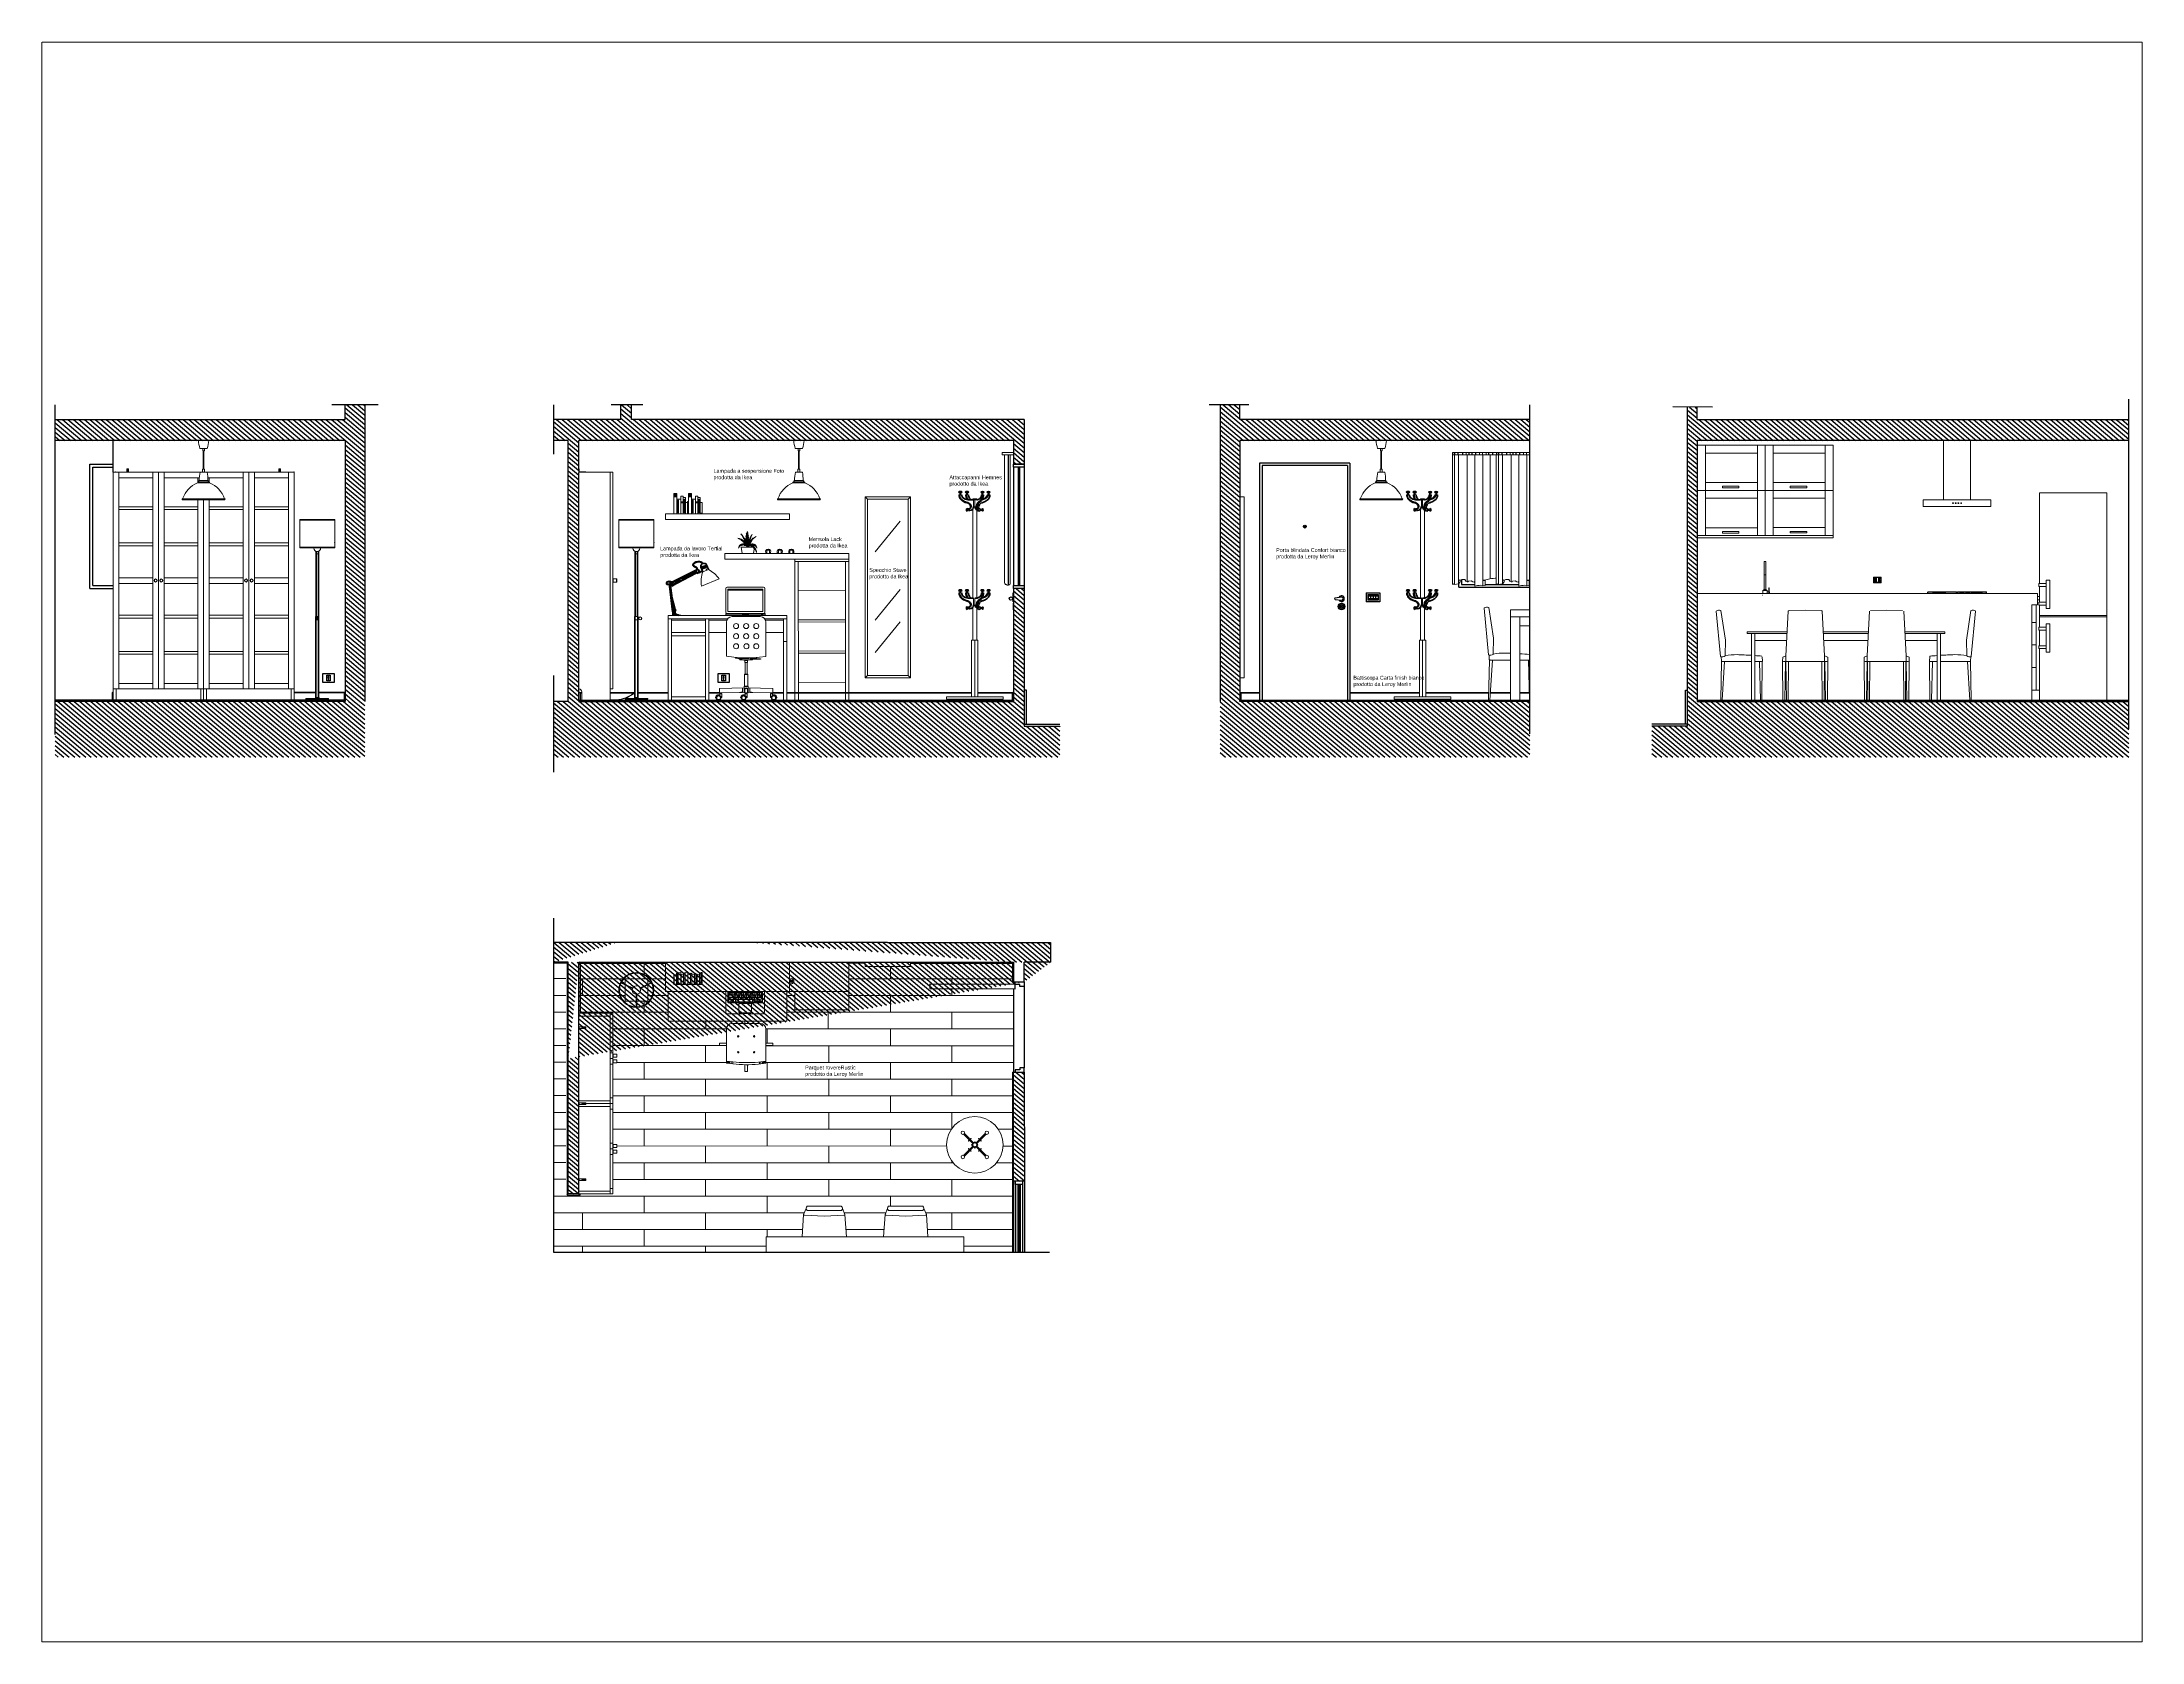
# Paper-space layout 'Layout2' of a CAD drawing. Header units: inches. Extents: x 1.05 to 9.45, y 0.8 to 7.2.
# The model-space entities are those that its viewports show. They can reach past a viewport. Long polylines and large blocks are cut down to what shows.
import ezdxf

# ---------------------------------------------------------------- set-up
doc = ezdxf.new("R2010")
doc.units = ezdxf.units.IN
doc.header["$MEASUREMENT"] = 0
doc.linetypes.add('CENTERX2', pattern=[4, 2.5, -0.5, 0.5, -0.5])
doc.linetypes.add('TRATTOPUNTO', pattern=[25.4, 12.7, -6.35, 0, -6.35])
for name, color, linetype in [('A-DOOR-FULL', 5, 'Continuous'), ('A-ELEV-MBE', 7, 'Continuous'), ('A-ELEV_MBE 1', 30, 'Continuous'), ('A-GLAZ-FUR', 4, 'Continuous'), ('A-SECT-MCUT', 250, 'Continuous'), ('ACCESSORI', 2, 'Continuous'), ('battiscopa e pavimento', 2, 'Continuous'), ('G-ANNO-TEXT', 3, 'Continuous'), ('l', 6, 'Continuous')]:
    doc.layers.add(name, color=color, linetype=linetype)
doc.layers.add('A-ELEV-MBE 2', color=1, linetype='Continuous', lineweight=13, transparency=0.25)
doc.layers.add('A-FURN', color=251, linetype='Continuous', lineweight=18)
doc.styles.add('ARIAL', font='arial.ttf')
pattern_1 = [(140, (0, 0), (-2.008711280270436, -2.393888884746807), [])]

msp = doc.modelspace()

# ---------------------------------------------------------------- hatches: boundary and pattern name
at = {"layer": 'A-SECT-MCUT'}
h = msp.add_hatch(dxfattribs=at)
h.set_pattern_fill('ANSI31', color=256, scale=25, angle=95)
h.set_pattern_definition(pattern_1)
h.paths.add_polyline_path([(874.7242917059478, 990.9059981232908), (865.1238609501753, 990.9059981074225), (865.1238609501753, 977.9278877531456), (874.7242917059478, 977.9278877690138)])
h.paths.add_polyline_path([(1222.330369227889, 977.9278876548676), (1212.729940544135, 977.9278876548676)], flags=17)
h.paths.add_polyline_path([(638.5614915760366, 990.9059982372647), (621.156138435397, 990.9059982372647), (621.156138435397, 977.9278951360067), (638.5614915760366, 977.9278951360068)])
h.paths.add_polyline_path([(818.5460951316359, 977.9278876548659), (805.6638203415691, 977.9278876548659), (805.6638203415691, 959.4278914808241), (818.5460951316359, 959.4278914808241)])
h.paths.add_polyline_path([(1212.729940544135, 959.4278876543729), (1212.729940544135, 938.4278876549149), (1222.330369303903, 938.4278876549149), (1222.330369238615, 977.9278876548676), (818.5460951316359, 977.9278876548659), (818.5460951316359, 959.4278857129641), (818.5460951316368, 728.4278876548781), (828.1465238914047, 728.4278876548781), (828.1465238970513, 930.445335310904), (828.1465238916842, 930.906055897821), (828.1465135062283, 933.3525685484803), (828.1465238978612, 959.4278876548262)])
h.paths.add_polyline_path([(621.156138435397, 959.4278857817671), (621.1561384344664, 728.4276408920822), (638.5614915760366, 728.4278876548781), (638.5614915769672, 959.4278857296088), (638.5614915769668, 977.9278951360068), (364.513461335808, 977.9278951360056), (364.5134613358081, 959.4278865508463)])
h = msp.add_hatch(dxfattribs=at)
h.set_pattern_fill('ANSI31', color=256, scale=25, angle=95.0000000001017)
h.set_pattern_definition([(140.0000000001017, (-45.90138531049934, -0.01775289777708622), (-2.008711280266187, -2.393888884750372), [])])
h.paths.add_polyline_path([(1413.126185317622, 990.8882453420777), (1395.725019568676, 990.8882453420467), (1395.725019568722, 977.927887499797), (1413.126185317645, 977.9278874998279)])
h.paths.add_polyline_path([(1669.773420399587, 959.4278865061233), (1669.773420399554, 977.9278904767284), (1395.725019568699, 977.9278872979885), (1395.725019563169, 728.4278872947796), (1413.126185317303, 728.4278872948105), (1413.126185317678, 959.4278872946143)])
h = msp.add_hatch(dxfattribs=at)
h.set_pattern_fill('ANSI31', color=256, scale=25, angle=95)
h.set_pattern_definition(pattern_1)
h.paths.add_polyline_path([(2200.091355230453, 728.4278872944321), (1818.103767165311, 728.4278872944312), (1818.006130684095, 959.4278860507115), (2036.103767166282, 959.4278871803895), (2060.103767166282, 959.4278871803895), (2200.091355230454, 959.4278879265826), (2200.091355230454, 977.9278904767284), (1818.006130684095, 977.9278904767284), (1818.006130684095, 988.9838563354658), (1809.603767165319, 988.9838563354658), (1809.603767165318, 959.42788605119), (1809.603767165318, 706.4228313171839), (1777.986281992488, 706.4228313171839), (1777.986281992487, 679.1198773196552), (2200.091355230453, 679.1198773196552)])
h = msp.add_hatch(dxfattribs=at)
h.set_pattern_fill('ANSI31', color=256, scale=25, angle=95)
h.set_pattern_definition(pattern_1)
h.paths.add_polyline_path([(1222.330369303903, 828.4278876548794), (1212.729940544135, 828.4274880479186), (1212.729940544136, 728.4278876548794), (1222.330369096357, 728.4278876548794)])
h = msp.add_hatch(dxfattribs=at)
h.set_pattern_fill('ANSI31', color=256, scale=25, angle=95)
h.set_pattern_definition(pattern_1)
h.paths.add_polyline_path([(638.5614915760366, 728.4278876548781), (364.5134613358089, 728.4240023640934), (364.5134613358089, 679.118041289815), (638.5614915760365, 679.1180412898148), (638.5614915760366, 709.927883684273)])
h = msp.add_hatch(dxfattribs=at)
h.set_pattern_fill('ANSI31', color=256, scale=25, angle=95)
h.set_pattern_definition(pattern_1)
h.paths.add_polyline_path([(1253.947854289931, 706.4228316776325), (1222.330369117101, 706.4228316776325), (1222.330369117101, 679.08884079168), (1253.947854289931, 679.08884079168)])
h.paths.add_polyline_path([(1222.330369096357, 728.4278876548794), (805.6638218058062, 728.427887654878), (805.6638218058064, 679.118041289815), (1222.330369096357, 679.1180412898149)])
h = msp.add_hatch(dxfattribs=at)
h.set_pattern_fill('ANSI31', color=256, scale=25, angle=95.0000000001017)
h.set_pattern_definition([(140.0000000001017, (-46.00644823104153, 0.06891446857264327), (-2.008711280266187, -2.393888884750372), [])])
h.paths.add_polyline_path([(1669.773420400084, 679.1180412898148), (1669.799193711269, 728.4278872944299), (1395.750792880863, 728.4278872950052), (1395.725019569783, 679.1180412898148)])
h = msp.add_hatch(dxfattribs=at)
h.set_pattern_fill('ANSI31', color=256, scale=25, angle=95)
h.set_pattern_definition(pattern_1)
h.paths.add_polyline_path([(1222.308557489418, 400.0997465193702), (1214.308633782707, 400.1345317726898), (1212.800807488588, 400.1367040286621), (1212.865452641904, 303.7411807197966), (1222.465881401627, 303.7415803267575)], flags=17)
edge = h.paths.add_edge_path()
edge.add_line((828.1242819173044, 292.3747908786268), (818.6251215686084, 292.3747908786265))
edge.add_line((818.6251215686084, 292.3748552065501), (818.6251215686079, 412.3748552065779))
edge.add_line((828.1242819173044, 292.3747908786268), (828.146521968501, 497.6484582490928))
edge.add_line((818.6241796481008, 412.3747908786088), (818.6241796480551, 497.6484771175417))
edge.add_line((818.6241796480551, 497.6484771175417), (805.6638218058056, 497.6484771175417))
edge.add_line((861.3087687276736, 515.0489404326761), (805.6638218058056, 515.0490636305672))
edge.add_line((805.6635215848024, 515.0490636312319), (805.639066737358, 497.6484771175417))
edge.add_line((828.1465219687095, 497.6484601726374), (1212.808090663884, 497.6486601117952))
edge.add_line((981.3087687276993, 515.0490012117518), (861.3087687276736, 515.0489404326761))
edge.add_line((1101.308768727681, 515.0490012117523), (981.3087687276993, 515.0490012083767))
edge.add_line((1101.308768727681, 515.0490012117523), (1101.308768727681, 515.0492061126322))
edge.add_line((1101.308768727681, 515.0492061126322), (1245.683022516906, 515.0494033127527))
edge.add_line((1245.683022516906, 515.0494033127527), (1245.683204843078, 497.648675402045))
edge.add_line((1222.308557489418, 480.1004961182209), (1222.308557465636, 497.6486713716988))
edge.add_line((1245.683204843078, 497.648675402045), (1222.308557465636, 497.6486713716988))
edge.add_line((1212.808090663884, 497.6486601117952), (1212.808092171738, 480.1418060238327))
edge.add_line((1212.808092171738, 480.1418060238327), (1222.308557489418, 480.1004961182209))
at = {"layer": 'ACCESSORI'}
h = msp.add_hatch(dxfattribs=at)
h.set_pattern_fill('AR-SAND', color=256, scale=3100, angle=87.99999999999999)
h.set_pattern_definition([(125.5, (-1053.197480498505, -599.604938781004), (-5976.330153235986, 13.29960609682263), [0, -4712, 0, -5270, 0, -5037.5]), (95.49999999999999, (-1053.197480498505, -599.604938781004), (-8551.853978807847, 5788.289255483729), [0, -2542, 0, -4247, 0, -1627.5]), (55.49999999999999, (-1186.269261425141, -4410.282162204816), (319.3817700666788, 9648.571157251685), [0, -1550, 0, -5580, 0, -7285]), (45.5, (-1186.269261425141, -4410.282162204816), (-2393.908669828612, 9408.26994575089), [0, -775, 0, -3658, 0, -4185])])
h.paths.add_polyline_path([(1215.305554651995, 854.1769389755298), (1213.118054651995, 854.1769389755298), (1213.118054651995, 853.1769389755298), (1215.305554651995, 853.1769389755298)])
h.paths.add_polyline_path([(1217.493054651995, 854.1769389755298), (1215.305554651995, 854.1769389755298), (1215.305554651995, 853.1769389755298), (1217.493054651995, 853.1769389755298)])
h.paths.add_polyline_path([(1219.680554651995, 854.1769389755298), (1217.493054651995, 854.1769389755298), (1217.493054651995, 853.1769389755298), (1219.680554651995, 853.1769389755298)])
h.paths.add_polyline_path([(1221.868054651995, 854.1769389755298), (1219.680554651995, 854.1769389755298), (1219.680554651995, 853.1769389755298), (1221.868054651995, 853.1769389755298)])
h = msp.add_hatch(dxfattribs=at)
h.set_pattern_fill('AR-SAND', color=256, scale=3100, angle=-2.000000000000016)
h.set_pattern_definition([(35.49999999999999, (-594.8611235954484, 2685.022098821993), (13.29960609682373, 5976.330153235986), [0, -4712, 0, -5270, 0, -5037.5]), (5.499999999999974, (-594.8611235954484, 2685.022098821993), (5788.289255483731, 8551.853978807845), [0, -2542, 0, -4247, 0, -1627.5]), (325.5, (-4405.53834701926, 2818.093879748631), (9648.571157251685, -319.3817700666806), [0, -1550, 0, -5579.999999999999, 0, -7284.999999999999]), (315.4999999999999, (-4405.53834701926, 2818.093879748631), (9408.26994575089, 2393.908669828611), [0, -775, 0, -3658, 0, -4185])])
h.paths.add_polyline_path([(852.9396223808938, 416.5190636714931), (852.9396223808938, 418.7065636714931), (852.7698278814357, 418.7065636714931), (852.7698278814357, 416.5190636714931)])
h.paths.add_polyline_path([(852.9396223808938, 414.3315636714931), (852.9396223808938, 416.5190636714931), (852.7698278814357, 416.5190636714931), (852.7698278814357, 414.3315636714931)])
h.paths.add_polyline_path([(852.9396223808938, 412.1440636714931), (852.9396223808938, 414.3315636714931), (852.7698278814357, 414.3315636714931), (852.7698278814353, 412.1440636714931)])
h.paths.add_polyline_path([(852.9396223808938, 409.7556019345745), (852.9396223808938, 412.1440636714931), (852.7698278814353, 412.1440636714931), (852.7698278814353, 409.7556019345745)])
at = {"layer": 'l', "transparency": 33554559}
h = msp.add_hatch(color=256, dxfattribs=at)
h.paths.add_polyline_path([(978.9093841037638, 908.9056436344156, 0.0007116089424436629), (978.9093841037638, 908.9934908566408)], flags=0)
h.paths.add_polyline_path([(978.906370214875, 909.0000186344171), (978.9780646593194, 909.0000186344171)], flags=0)
h.paths.add_polyline_path([(978.9749952148754, 908.9037825231586, 5.69692877091814e-06), (978.9749674370978, 908.9933797455207)], flags=0)
h = msp.add_hatch(color=256, dxfattribs=at)
h.paths.add_polyline_path([(979.0750952148751, 908.938629745528, 0.0007202836431479452), (979.0750952148751, 908.9050047455285)], flags=0)
h.paths.add_polyline_path([(979.0967202148751, 908.8960464121949), (979.1791507704306, 908.8960464121949)], flags=0)
h.paths.add_polyline_path([(979.1770813259861, 908.8975186344172, 0.01849236195771588), (979.1791507704306, 908.896046412195)], flags=0)
h.paths.add_polyline_path([(979.1629007704306, 908.9939769677504, 0.003356358770948822), (979.1366091037638, 908.9576575233058)], flags=0)
h.paths.add_polyline_path([(979.1643591037639, 909.0000186344171), (979.098720214875, 909.0000186344171)], flags=0)
h.paths.add_polyline_path([(979.0750952148752, 908.9586297455284, 0.001785476172881037), (979.0992063259862, 908.9922130788616)], flags=0)
h.paths.add_polyline_path([(979.0751229926528, 908.9934908566393, 0.001000212309366163), (979.0750952148751, 908.9586297455286)], flags=0)
h.paths.add_polyline_path([(979.078220214875, 909.0000186344171), (979.0083868815417, 909.0000186344171)], flags=0)
h.paths.add_polyline_path([(979.0114563259862, 908.9056436344154, 0.0004744059616722577), (979.0114563259862, 908.9934908566411)], flags=0)

# ---------------------------------------------------------------- linework, layer by layer
at = {"layer": 'A-DOOR-FULL'}
for p, q in [((1510.674676362367, 939.4274380468446), (1430.673926763516, 939.4278814735799)), ((1430.673926763516, 939.4278814735799), (1430.67392676389, 729.4278872949462)), ((1508.435082706066, 937.2074525648925), (1432.878735166459, 937.207869318426)), ((1432.878735166459, 937.207869318426), (1432.878735166829, 729.4278872949501)), ((1508.435082706066, 937.2074525648925), (1508.435082706436, 729.4278872950842)), ((1510.674676362367, 939.4274380468446), (1510.67467636274, 729.4278872950881)), ((1211.870280866767, 819.8599721517887), (1212.318463006955, 819.8599721517887)), ((1211.870280866767, 818.9958024384871), (1211.870280866767, 818.9958024384871)), ((1211.870280866767, 818.9958024384871), (1212.28178020124, 818.9958024384871)), ((1497.551312598385, 820.1557741392589), (1503.17467636258, 820.8844146126179)), ((1497.551312598385, 818.7131038705634), (1503.17467636258, 817.9713599776577)), ((1212.429940544135, 815.4273848925872), (1212.729940544135, 815.4273848925872)), ((1212.429940544135, 815.4273848925872), (1212.429940544135, 809.4278874227849)), ((1212.429940544135, 809.4278874227849), (1212.729940544135, 809.4278874227849)), ((1503.114601156066, 812.6429634212222), (1503.114601156066, 812.6861258803344)), ((1503.114601156066, 812.5301701015073), (1503.114601156066, 812.6429634212222)), ((1503.147078458471, 812.5301701015073), (1503.114601156066, 812.5301701015073)), ((1503.12224438809, 812.0215267762082), (1503.145534371193, 812.0446303902618)), ((1503.12224438809, 811.8800255259644), (1503.12224438809, 812.0215267762082)), ((1503.188376991385, 811.8068955801302), (1503.12224438809, 811.8800255259644)), ((1503.125422634403, 812.1157061276658), (1503.125422634403, 812.1558807167667)), ((1503.125422634403, 812.1558807167667), (1503.147078458471, 812.1558807167667)), ((1503.145534371193, 812.1157061276658), (1503.125422634403, 812.1157061276658)), ((1503.145534371193, 812.0446303902618), (1503.145534371193, 812.1157061276658)), ((1503.147078458471, 812.1558807167667), (1503.147078458471, 812.5301701015073)), ((1503.188376991385, 811.8068955801302), (1503.22957775497, 811.8068955801302)), ((1503.22957775497, 815.4273848925885), (1503.22957775497, 815.4273848925885)), ((1503.22957775497, 811.8068955801302), (1503.22957775497, 812.6792781209361)), ((1214.298971212315, 477.9130803419414), (1214.308633782706, 480.135281371586)), ((1218.298933065693, 477.8956877152816), (1214.298971212315, 477.9130803419414)), ((1218.29120300938, 476.1179268915478), (1218.298933065693, 477.8956877152816)), ((1222.291164862758, 476.100534264888), (1218.29120300938, 476.1179268915478)), ((1222.308557489418, 480.1004961182209), (1222.291164862758, 476.100534264888)), ((1214.308633782707, 402.3567328023344), (1214.308633782707, 400.1345317726898)), ((1218.318258206431, 402.3393401756746), (1214.308633782707, 402.3567328023344)), ((1218.325988262745, 404.1171009993629), (1218.318258206431, 402.3393401756746)), ((1222.325950116123, 404.0997083727032), (1218.325988262745, 404.1171009993629)), ((1222.308557489418, 400.0997465193702), (1222.325950116123, 404.0997083727032))]:
    msp.add_line(p, q, dxfattribs=at)
msp.add_lwpolyline([(1138.726743577785, 474.2416458812056), (1214.281578585655, 473.9131184885662), (1214.298971212315, 477.9130803419446), (1138.74413620449, 478.2416077345385), (1138.726743577785, 474.2416458812056)], dxfattribs=at)
for centre, radius in [((1470.673989781439, 883.1776597610764), 1.25), ((1470.673989781439, 883.1776597610764), 0.5565440850656568), ((1210.479319147948, 819.4278872951379), 1.456527317480095), ((1503.17467636258, 812.4278872951377), 3), ((1503.17467636258, 812.4278872951377), 2.270081522414715), ((1503.17467636258, 812.4278872951377), 1.108467914957231)]:
    msp.add_circle(centre, radius, dxfattribs=at)
for centre, radius, start, end in [((1497.897598883364, 819.434439004911), 0.800149090613075, 115.6439379351568, 244.3560620647956), ((1503.17467636258, 819.4278872951379), 2.500000000000187, 207.7683018459483, 152.0882868621275), ((1503.17467636258, 819.4278872951378), 1.456527317480095, 269.9999999999731, 89.99999999999106), ((1503.188376991382, 812.9561761940694), 0.2799465052917952, 278.4631738012158, 254.7200513527844)]:
    msp.add_arc(centre, radius, start, end, dxfattribs=at)
at = {"layer": 'A-ELEV-MBE'}
for p, q in [((415.8872998823138, 931.4248103984878), (415.8872999662303, 959.4278863968947)), ((1212.865452641904, 303.7411807197966), (1212.865377488382, 241.0005147182267)), ((1214.665668792144, 300.7415901388872), (1214.665597231661, 241.0005125618445)), ((1220.665669046616, 300.7415803267574), (1220.665597486136, 241.000505374781)), ((1222.465881401627, 303.7415803267575), (1222.465806247612, 241.000503218412))]:
    msp.add_line(p, q, dxfattribs=at)
at = {"layer": 'A-ELEV-MBE 2'}
for p, q in [((1212.729940544135, 948.7152624551115), (1202.729940544135, 948.7152624551115)), ((1202.729940544135, 948.7152624551115), (1202.729940544135, 946.7152624551115)), ((1601.364860777365, 948.7152624551159), (1669.773420399606, 948.7152624551152)), ((1601.364860777365, 948.7152624551159), (1601.364860777365, 946.7152624551131)), ((1202.729940544135, 946.7152624551115), (1212.729940544135, 946.7152624551115)), ((1204.718229349052, 946.7152624551115), (1204.718229349051, 833.0823464719094)), ((1208.029940544135, 946.7152624551115), (1208.029940544134, 831.2341595102141)), ((1208.429940544135, 831.2341595102141), (1208.429940544135, 946.7152624551115)), ((1209.823568135037, 946.7152624551106), (1209.823568135037, 832.252314258322)), ((1601.364860777365, 946.6066832347856), (1601.364860777365, 832.0788762142724)), ((1601.618518747477, 946.7152624551131), (1603.198415307401, 946.7152624551131)), ((1603.097407609515, 946.7152624551131), (1603.097407609514, 831.9819136413093)), ((1603.452073277513, 946.7152624551131), (1606.050598182672, 946.7152624551131)), ((1606.304256152784, 946.7152624551131), (1610.328931267126, 946.7152624551131)), ((1606.641480950202, 946.7152624551131), (1606.641480950202, 832.413735744864)), ((1610.582589237238, 946.7152624551131), (1613.384875074393, 946.7152624551131)), ((1613.638533044505, 946.7152624551131), (1615.829653628796, 946.7152624551131)), ((1614.365009457048, 946.7152624551131), (1614.365009457048, 834.3849191222066)), ((1616.083311598908, 946.7152624551131), (1618.478134343648, 946.7152624551131)), ((1618.73179231376, 946.7152624551131), (1621.737839082853, 946.7152624551131)), ((1621.238951367006, 946.7152624551131), (1621.238951367006, 830.4611418351374)), ((1621.991497052964, 946.7152624551131), (1625.201245982505, 946.7152624551131)), ((1625.454903952617, 946.7152624551131), (1627.849726697357, 946.7152624551131)), ((1628.103384667469, 946.7152624551131), (1631.109372665043, 946.7152624551131)), ((1628.283549233485, 946.7152624551131), (1628.283549233485, 830.7669075427416)), ((1631.363030635155, 946.7152624551131), (1633.350449059028, 946.7152624551131)), ((1633.604107029139, 946.7152624551131), (1636.948619101735, 946.7152624551131)), ((1634.820641829778, 946.7152624551131), (1634.820641829778, 836.9669259268853)), ((1637.202277071847, 946.7152624551131), (1640.341338941042, 946.7152624551131)), ((1640.104186725803, 946.7152624551131), (1640.104186725803, 832.122085479004)), ((1640.594996911153, 946.7152624551131), (1642.174893471078, 946.7152624551131)), ((1642.073885773192, 946.7152624551131), (1642.073885773191, 831.9833069849296)), ((1642.428551441189, 946.7152624551131), (1645.027076346349, 946.7152624551131)), ((1645.28073431646, 946.7152624551131), (1649.305409430803, 946.7152624551131)), ((1645.617959113879, 946.7152624551131), (1645.617959113879, 832.4151290884843)), ((1649.559067400915, 946.7152624551131), (1652.36135323807, 946.7152624551131)), ((1652.615011208181, 946.7152624551131), (1654.806131792473, 946.7152624551131)), ((1653.341487620724, 946.7152624551131), (1653.341487620724, 834.3863124658269)), ((1655.059789762585, 946.7152624551131), (1657.454612507325, 946.7152624551131)), ((1657.708270477437, 946.7152624551131), (1660.714317246529, 946.7152624551131)), ((1660.215429530683, 946.7152624551131), (1660.215429530683, 830.4625351787577)), ((1660.967975216641, 946.7152624551131), (1664.177724146182, 946.7152624551131)), ((1664.431382116294, 946.7152624551131), (1666.826204861034, 946.7152624551131)), ((1667.079862831146, 946.7152624551131), (1669.773420399609, 946.7152624551131)), ((1667.260027397162, 946.7152624551131), (1667.260027397162, 830.7683008863619)), ((912.2460193924534, 912.4278504338893), (914.8074918483161, 912.4278504338893)), ((912.2460193924534, 912.4278504338893), (912.2460193924534, 894.4278504338893)), ((914.8074918483161, 912.4278504338893), (914.8074918483161, 894.4278504338893)), ((925.2310759142682, 912.4278504338893), (925.2310759142682, 894.4278504338893)), ((925.2310759142682, 912.4278504338893), (927.7925483701309, 912.4278504338893)), ((927.7925483701309, 912.4278504338893), (927.7925483701309, 894.4278504338893)), ((914.8074918483161, 907.542350863125), (918.3815409766511, 907.542350863125)), ((918.3815409766511, 907.542350863125), (918.3815409766511, 910.2331873505102)), ((918.3815409766511, 910.2331873505102), (920.5102045521761, 910.2331873505102)), ((918.3815409766511, 907.542350863125), (918.3815409766511, 894.4278504338893)), ((920.5102045521761, 910.2331873505102), (920.5102045521761, 894.4278504338893)), ((920.5102045521761, 908.9015845911547), (922.4757572336465, 908.9015845911547)), ((922.4757572336465, 908.9015845911547), (922.4757572336465, 894.4278504338893)), ((922.4757572336465, 904.5146192464065), (924.3459668857266, 904.5146192464065)), ((924.3459668857266, 904.5146192464065), (924.3459668857266, 905.5257036252599)), ((924.3459668857266, 905.5257036252599), (925.2310759142682, 905.5257036252599)), ((924.3459668857266, 904.5146192464065), (924.3459668857266, 894.4278504338893)), ((927.7925483701309, 907.542350863125), (931.3665974984659, 907.542350863125)), ((931.3665974984659, 907.542350863125), (931.3665974984659, 910.2331873505102)), ((931.3665974984659, 910.2331873505102), (933.495261073991, 910.2331873505102)), ((931.3665974984659, 907.542350863125), (931.3665974984659, 894.4278504338893)), ((933.495261073991, 910.2331873505102), (933.495261073991, 894.4278504338893)), ((933.495261073991, 908.9015845911547), (935.4608137554613, 908.9015845911547)), ((935.4608137554613, 908.9015845911547), (935.4608137554613, 894.4278504338893)), ((935.4608137554613, 904.5146192464065), (937.3310234075415, 904.5146192464065)), ((937.3310234075415, 904.5146192464065), (937.3310234075415, 894.4278504338893)), ((983.5015989492975, 865.0133603084428), (971.7374225316897, 865.0133603084428)), ((971.7374225316897, 865.0133603084428), (972.6195107404936, 859.4275434842552)), ((982.6195107404936, 859.4275434842552), (983.5015989492975, 865.0133603084428)), ((994.4509798575361, 863.0086848983331), (994.4509798575361, 863.0086848983331)), ((994.4509798575361, 863.0086848983331), (996.8658630681235, 863.0086848983331)), ((996.9456696331761, 862.231836029719), (994.4509798575361, 862.231836029719)), ((994.4509798575361, 862.231836029719), (994.4509798575361, 859.4275434842552)), ((995.5945744324188, 862.231836029719), (995.5945744324188, 862.4019600742263)), ((995.5945744324188, 862.4019600742263), (995.6446018528129, 862.4019600742263)), ((995.6446018528129, 862.4019600742263), (995.6446018528129, 862.231836029719)), ((996.9456696331761, 859.4275434842552), (996.9456696331761, 862.231836029719)), ((1004.686460744175, 863.0086848983331), (1004.686460744175, 863.0086848983331)), ((1004.686460744175, 863.0086848983331), (1007.101343954762, 863.0086848983331)), ((1007.181150519815, 862.231836029719), (1004.686460744175, 862.231836029719)), ((1004.686460744175, 862.231836029719), (1004.686460744175, 859.4275434842552)), ((1005.830055319057, 862.231836029719), (1005.830055319057, 862.4019600742263)), ((1005.830055319057, 862.4019600742263), (1005.880082739451, 862.4019600742263)), ((1005.880082739451, 862.4019600742263), (1005.880082739451, 862.231836029719)), ((1007.181150519815, 859.4275434842552), (1007.181150519815, 862.231836029719)), ((1014.921937416188, 863.0086848983331), (1014.921937416188, 863.0086848983331)), ((1014.921937416188, 863.0086848983331), (1017.336820626776, 863.0086848983331)), ((1017.416627191828, 862.231836029719), (1014.921937416188, 862.231836029719)), ((1014.921937416188, 862.231836029719), (1014.921937416188, 859.4275434842552)), ((1016.065531991071, 862.231836029719), (1016.065531991071, 862.4019600742263)), ((1016.065531991071, 862.4019600742263), (1016.115559411465, 862.4019600742263)), ((1016.115559411465, 862.4019600742263), (1016.115559411465, 862.231836029719)), ((1017.416627191828, 859.4275434842552), (1017.416627191828, 862.231836029719)), ((1633.243651529949, 836.572830731438), (1630.976189384353, 836.1006706163857)), ((1635.889049680234, 837.2339246526785), (1633.243651529949, 836.572830731438)), ((1637.400639816391, 837.1395158830669), (1635.889049680234, 837.2339246526785)), ((1639.101197954878, 837.4228584588814), (1637.400639816391, 837.1395158830669)), ((1640.277631487494, 837.4228584588814), (1639.101197954878, 837.4228584588814)), ((1204.718229349051, 833.0823464719094), (1205.488628928334, 832.8246487543863)), ((1205.488628928334, 832.8246487543863), (1205.488628928334, 831.9968663397619)), ((1205.488628928334, 831.9968663397619), (1206.66746474522, 831.9968663397619)), ((1206.66746474522, 831.9968663397619), (1206.935454638882, 831.3986112875489)), ((1206.935454638882, 831.3986112875489), (1208.029940544134, 831.2341595102141)), ((1208.029940544134, 831.2341595102141), (1208.429940544134, 831.2341595102141)), ((1208.029940544134, 831.2341595102141), (1208.429940544135, 831.2341595102141)), ((1208.429940544135, 831.2341595102141), (1209.229126129746, 831.5614345040728)), ((1209.229126129746, 831.7994105796122), (1209.823568135037, 832.252314258322)), ((1209.229126129746, 831.5614345040728), (1209.229126129746, 831.7994105796122)), ((1601.127708562126, 832.1206921353837), (1601.671413134201, 832.2555506189487)), ((1601.671413134201, 832.2555506189487), (1602.225922621699, 832.0971573983802)), ((1602.225922621699, 832.0971573983802), (1602.225922621699, 832.651467062638)), ((1602.225922621699, 832.651467062638), (1602.542759998178, 832.0971573983802)), ((1602.542759998178, 832.0971573983802), (1602.859597374656, 832.0971573983802)), ((1602.859597374656, 832.0971573983802), (1603.097269485675, 832.1763318060798)), ((1603.097407609515, 831.9819136413093), (1606.598547666275, 832.3708266146818)), ((1606.598547666275, 832.3708266146818), (1606.987563228118, 832.7596233210893)), ((1606.641480950202, 836.1329928306036), (1608.583942752943, 835.7446611920273)), ((1606.641634832922, 836.1096231721272), (1606.641634832922, 836.1461309968249)), ((1606.797056398384, 835.9541742497345), (1606.641634832922, 836.1096231721272)), ((1607.062196356099, 835.9541742497345), (1606.797056398384, 835.9541742497345)), ((1606.987563228118, 832.7596233210893), (1608.154609913705, 834.3150426806492)), ((1607.354727441183, 835.8994125126733), (1607.062196356099, 835.9541742497345)), ((1607.665570572106, 835.8537195983185), (1607.354727441183, 835.8994125126733)), ((1607.912398483983, 835.8445345086616), (1607.665570572106, 835.8537195983185)), ((1608.154609913705, 835.8705783071741), (1607.912398483983, 835.8445345086616)), ((1608.154609913705, 834.3150426806492), (1608.154609913705, 835.8705783071741)), ((1608.583942752943, 835.7446611920273), (1609.736062812939, 836.3801763825863)), ((1609.736062812939, 836.3801763825863), (1611.163786856836, 836.4752827539592)), ((1611.163786856836, 836.4752827539592), (1612.305904538836, 836.3801763825863)), ((1612.305904538836, 836.3801763825863), (1613.257669273851, 834.7626704676472)), ((1613.257669273851, 834.7626704676472), (1614.209587891615, 834.6675640962744)), ((1614.365009457048, 834.3849191222066), (1615.129652782576, 834.3849191222066)), ((1615.129652782576, 834.3849191222066), (1615.516360103356, 834.7713904894731)), ((1615.516360103356, 834.7713904894731), (1617.836142379878, 835.157861856725)), ((1617.836142379878, 835.157861856725), (1619.382663897559, 834.3849191222066)), ((1619.382663897559, 834.3849191222066), (1620.54247809446, 833.9983314879896)), ((1620.54247809446, 833.9983314879896), (1620.929185415269, 834.3849191222066)), ((1621.238951367006, 830.4611418351374), (1623.440859466151, 830.9807388689183)), ((1623.440859466151, 830.9807388689183), (1625.132954054076, 830.9807388689183)), ((1625.132954054076, 830.9807388689183), (1626.583144977718, 831.2224578738783)), ((1626.583144977718, 831.2224578738783), (1628.033489784109, 830.7391361308942)), ((1628.033489784109, 830.7391361308942), (1630.208930052322, 830.9807388689183)), ((1629.275631245866, 835.6285105013335), (1628.236461115623, 835.7229192709451)), ((1628.273854620988, 835.7072232316673), (1628.288473481109, 835.591188807924)), ((1628.288473481109, 835.591188807924), (1628.462668740598, 835.4895714869303)), ((1628.462668740598, 835.4895714869303), (1629.101589869097, 835.445971377801)), ((1629.101589869097, 835.445971377801), (1629.435669293482, 835.4605047475156)), ((1630.976189384353, 836.1006706163857), (1629.275631245866, 835.6285105013335)), ((1629.435669293482, 835.4605047475156), (1629.784213695209, 835.6056059106736)), ((1629.784213695209, 835.6056059106736), (1630.205236866605, 835.8815074011904)), ((1630.208930052322, 830.9807388689183), (1630.208930052308, 835.8876409961117)), ((1640.104186725803, 832.122085479004), (1640.647891297878, 832.256943962569)), ((1640.647891297878, 832.256943962569), (1641.202400785376, 832.0985507420005)), ((1641.202400785376, 832.0985507420005), (1641.202400785376, 832.6528604062582)), ((1641.202400785376, 832.6528604062582), (1641.519238161854, 832.0985507420005)), ((1641.519238161854, 832.0985507420005), (1641.836075538333, 832.0985507420005)), ((1641.836075538333, 832.0985507420005), (1642.073747649352, 832.1777251497001)), ((1642.073885773192, 831.9833069849296), (1645.575025829952, 832.3722199583021)), ((1645.575025829952, 832.3722199583021), (1645.964041391795, 832.7610166647096)), ((1645.617959113879, 836.1343861742239), (1647.560420916619, 835.7460545356475)), ((1645.618112996599, 836.1110165157475), (1645.618112996599, 836.1475243404452)), ((1645.77353456206, 835.9555675933548), (1645.618112996599, 836.1110165157475)), ((1646.038674519776, 835.9555675933548), (1645.77353456206, 835.9555675933548)), ((1645.964041391795, 832.7610166647096), (1647.131088077382, 834.3164360242695)), ((1646.33120560486, 835.9008058562936), (1646.038674519776, 835.9555675933548)), ((1646.642048735783, 835.8551129419388), (1646.33120560486, 835.9008058562936)), ((1646.888876647659, 835.8459278522819), (1646.642048735783, 835.8551129419388)), ((1647.131088077382, 835.8719716507944), (1646.888876647659, 835.8459278522819)), ((1647.131088077382, 834.3164360242695), (1647.131088077382, 835.8719716507944)), ((1647.560420916619, 835.7460545356475), (1648.712540976616, 836.3815697262066)), ((1648.712540976616, 836.3815697262066), (1650.140265020513, 836.4766760975795)), ((1650.140265020513, 836.4766760975795), (1651.282382702513, 836.3815697262066)), ((1651.282382702513, 836.3815697262066), (1652.234147437528, 834.7640638112675)), ((1652.234147437528, 834.7640638112675), (1653.186066055292, 834.6689574398947)), ((1653.341487620724, 834.3863124658269), (1654.106130946253, 834.3863124658269)), ((1654.106130946253, 834.3863124658269), (1654.492838267033, 834.7727838330934)), ((1654.492838267033, 834.7727838330934), (1656.812620543555, 835.1592552003453)), ((1656.812620543555, 835.1592552003453), (1658.359142061236, 834.3863124658269)), ((1658.359142061236, 834.3863124658269), (1659.518956258136, 833.9997248316099)), ((1659.518956258136, 833.9997248316099), (1659.905663578946, 834.3863124658269)), ((1660.215429530683, 830.4625351787577), (1662.417337629828, 830.9821322125385)), ((1662.417337629828, 830.9821322125385), (1664.109432217752, 830.9821322125385)), ((1664.109432217752, 830.9821322125385), (1665.559623141395, 831.2238512174986)), ((1665.559623141395, 831.2238512174986), (1667.009967947786, 830.7405294745145)), ((1667.009967947786, 830.7405294745145), (1669.185408215999, 830.9821322125385)), ((1668.252109409543, 835.6299038449538), (1667.212939279299, 835.7243126145654)), ((1667.250332784664, 835.7086165752876), (1667.264951644785, 835.5925821515443)), ((1667.264951644785, 835.5925821515443), (1667.439146904275, 835.4909648305506)), ((1667.439146904275, 835.4909648305506), (1668.078068032773, 835.4473647214213)), ((1668.078068032773, 835.4473647214213), (1668.412147457158, 835.4618980911359)), ((1669.773420399806, 836.052295973712), (1668.252109409543, 835.6299038449538)), ((1668.412147457158, 835.4618980911359), (1668.760691858886, 835.6069992542939)), ((1668.760691858886, 835.6069992542939), (1669.181715030281, 835.8829007448107)), ((1669.185408215999, 830.9821322125385), (1669.185408215984, 835.889034339732)), ((2119.196219843155, 824.0106872956479), (1818.06336730251, 824.0106872956479)), ((2119.196219843155, 824.0106872956479), (2119.196219843155, 814.0106872956479)), ((992.925278850592, 804.9871660905534), (958.0853064971325, 804.9871660905534)), ((2119.196219843155, 814.0106872956479), (2114.196219843155, 814.0106872956479)), ((2114.196219843155, 814.0106872956479), (2114.196219843155, 729.4278872956478)), ((912.2460193923986, 477.8478235757221), (912.2460193924456, 486.9225837856912)), ((912.2460193924456, 486.9225837856912), (912.3556509561434, 486.9225837856908)), ((912.3556509561434, 486.9225837856908), (912.3556509560968, 477.9717719084916)), ((914.4905899426168, 477.9717719084807), (914.4905899426634, 486.9225837856799)), ((914.4905899426634, 486.9225837856799), (914.6162123237567, 486.9225837856796)), ((914.6162123237096, 477.8478235757105), (914.6162123237606, 487.7694517399453)), ((914.6162123237606, 487.7694517399453), (914.6346872262699, 487.7694517399451)), ((914.6346872262699, 487.7694517399451), (914.6346872262192, 477.9030017269507)), ((915.7997097144979, 477.9030017269453), (915.7997097145486, 487.7694517399387)), ((915.7997097145486, 487.7694517399387), (915.8209041922279, 487.7694517399387)), ((915.820904192177, 477.847823575704), (915.8209041922318, 488.5052109608652)), ((915.8209041922318, 488.5052109608652), (915.9079627393047, 488.5052109608647)), ((915.9079627393047, 488.5052109608647), (915.9079627392513, 477.9808263973379)), ((918.2607585909738, 477.9808263973256), (918.2607585910272, 488.5052109608524)), ((918.2607585910272, 488.5052109608524), (918.3823766480945, 488.505210960852)), ((918.3823766480945, 488.505210960852), (918.3823766480397, 477.8478235756908)), ((918.3823766480867, 486.9225837856599), (918.4920082117845, 486.9225837856587)), ((918.4920082117845, 486.9225837856587), (918.4920082117379, 477.9717719084614)), ((920.6269471982579, 477.9717719084505), (920.6269471983045, 486.9225837856478)), ((920.6269471983045, 486.9225837856478), (920.7525695793978, 486.9225837856476)), ((920.7525695793507, 477.8478235756785), (920.7525695794017, 487.7694517399133)), ((920.7525695794017, 487.7694517399133), (920.77104448191, 487.7694517399133)), ((920.77104448191, 487.7694517399133), (920.7710444818593, 477.9030017269198)), ((921.936066970139, 477.9030017269139), (921.9360669701897, 487.7694517399074)), ((921.9360669701897, 487.7694517399074), (921.957261447869, 487.7694517399074)), ((921.957261447818, 477.8478235756726), (921.9572614478728, 488.5052109608338)), ((921.9572614478728, 488.5052109608338), (922.0443199949467, 488.5052109608326)), ((922.0443199949467, 488.5052109608326), (922.0443199948933, 477.9808263973058)), ((924.3971158466139, 477.9808263972942), (924.3971158466683, 488.505210960821)), ((924.3971158466683, 488.505210960821), (924.5187339037356, 488.5052109608208)), ((924.5187339037356, 488.5052109608208), (924.5187339036808, 477.8478235756596)), ((924.5187339037278, 486.9225837856287), (924.6283654674256, 486.9225837856285)), ((924.6283654674256, 486.9225837856285), (924.628365467379, 477.9717719084293)), ((926.763304453899, 477.9717719084184), (926.7633044539456, 486.9225837856176)), ((926.7633044539456, 486.9225837856176), (926.8889268350389, 486.9225837856162)), ((926.8889268349918, 477.8478235756471), (926.8889268350428, 487.7694517398819)), ((926.8889268350428, 487.7694517398819), (926.907401737552, 487.7694517398819)), ((926.907401737552, 487.7694517398819), (926.9074017375013, 477.9030017268884)), ((928.0724242257801, 477.9030017268818), (928.0724242258308, 487.7694517398762)), ((928.0724242258308, 487.7694517398762), (928.0936187035101, 487.769451739876)), ((928.0936187035101, 487.769451739876), (928.0936187034591, 477.8478235756412)), ((928.0936187035062, 486.9225837856103), (928.203250267204, 486.9225837856094)), ((928.203250267204, 486.9225837856094), (928.2032502671574, 477.9717719084111)), ((930.3381892536773, 477.9717719084), (930.338189253724, 486.9225837855992)), ((930.338189253724, 486.9225837855992), (930.4638116348173, 486.922583785598)), ((930.4638116347702, 477.8478235756289), (930.4638116348211, 487.7694517398637)), ((930.4638116348211, 487.7694517398637), (930.4822865373304, 487.7694517398637)), ((930.4822865373304, 487.7694517398637), (930.4822865372797, 477.9030017268702)), ((931.6473090255585, 477.9030017268634), (931.6473090256092, 487.7694517398578)), ((931.6473090256092, 487.7694517398578), (931.6685035032884, 487.7694517398578)), ((931.6685035032884, 487.7694517398578), (931.6685035032375, 477.847823575623)), ((931.7012707939713, 486.8147566070548), (931.6685035032834, 486.8147566070548)), ((931.7012707939256, 477.8757546726612), (931.7012707939713, 486.8147566070548)), ((932.103637999595, 486.8147566070519), (932.0769045785256, 486.8147566070521)), ((932.0769045785256, 486.8147566070521), (932.0769045784799, 477.8757546726584)), ((932.1278823110162, 486.8147566070519), (932.0951150203283, 486.8147566070521)), ((932.103637999549, 477.8478235756201), (932.103637999595, 486.8147566070519)), ((932.1278823109704, 477.8757546726582), (932.1278823110162, 486.8147566070519)), ((932.5302495166399, 486.8147566070498), (932.5035160955705, 486.8147566070498)), ((932.5035160955705, 486.8147566070498), (932.5035160955248, 477.8757546726562)), ((932.5302495165939, 477.847823575618), (932.530249516641, 486.9225837855871)), ((932.530249516641, 486.9225837855871), (932.6398810803388, 486.9225837855869)), ((932.6398810803388, 486.9225837855869), (932.6398810802922, 477.9717719083886)), ((934.7748200668121, 477.9717719083777), (934.7748200668588, 486.922583785576)), ((934.7748200668588, 486.922583785576), (934.9004424479521, 486.9225837855748)), ((934.900442447905, 477.8478235756057), (934.9004424479559, 487.7694517398405)), ((934.9004424479559, 487.7694517398405), (934.9189173504652, 487.7694517398405)), ((934.9189173504652, 487.7694517398405), (934.9189173504145, 477.9030017268479)), ((936.0839398386933, 477.9030017268411), (936.083939838744, 487.7694517398346)), ((936.083939838744, 487.7694517398346), (936.1051343164232, 487.7694517398346)), ((936.1051343163723, 477.8478235755998), (936.1051343164271, 488.505210960761)), ((936.1051343164271, 488.505210960761), (936.1921928635, 488.5052109607608)), ((936.1921928635, 488.5052109607608), (936.1921928634466, 477.980826397234)), ((937.2094053504208, 477.9808263972251), (937.2094053504742, 488.5052109607519)), ((937.2094053504742, 488.5052109607556), (937.3310234075415, 488.5052109607551)), ((937.3310234075415, 488.5052109607515), (937.3310234074867, 477.8478235755903)), ((914.6162123237096, 477.8478235757105), (912.2460193923986, 477.8478235757221)), ((912.3556509560968, 477.9717719084916), (914.4905899426168, 477.9717719084807)), ((914.6162123237096, 477.8478235757105), (915.820904192177, 477.847823575704)), ((914.6346872262192, 477.9030017269507), (915.7997097144979, 477.9030017269453)), ((915.820904192177, 477.847823575704), (918.3823766480397, 477.8478235756908)), ((915.9079627392513, 477.9808263973379), (918.2607585909738, 477.9808263973256)), ((920.7525695793507, 477.8478235756785), (918.3823766480397, 477.8478235756908)), ((918.4920082117379, 477.9717719084614), (920.6269471982579, 477.9717719084505)), ((920.7525695793507, 477.8478235756785), (921.957261447818, 477.8478235756726)), ((920.7710444818593, 477.9030017269198), (921.936066970139, 477.9030017269139)), ((921.957261447818, 477.8478235756726), (924.5187339036808, 477.8478235756596)), ((922.0443199948933, 477.9808263973058), (924.3971158466139, 477.9808263972942)), ((926.8889268349918, 477.8478235756471), (924.5187339036808, 477.8478235756596)), ((924.628365467379, 477.9717719084293), (926.763304453899, 477.9717719084184)), ((926.8889268349918, 477.8478235756471), (928.0936187034591, 477.8478235756412)), ((926.9074017375013, 477.9030017268884), (928.0724242257801, 477.9030017268818)), ((930.4638116347702, 477.8478235756289), (928.0936187034591, 477.8478235756412)), ((928.2032502671574, 477.9717719084111), (930.3381892536773, 477.9717719084)), ((930.4638116347702, 477.8478235756289), (931.6685035032375, 477.847823575623)), ((930.4822865372797, 477.9030017268702), (931.6473090255585, 477.9030017268634)), ((931.6685035032375, 477.847823575623), (932.103637999549, 477.8478235756201)), ((932.0769045784799, 477.8757546726584), (931.7012707939256, 477.8757546726612)), ((932.0951150202824, 477.8478235756203), (932.5302495165939, 477.847823575618)), ((932.5035160955248, 477.8757546726562), (932.1278823109704, 477.8757546726582)), ((934.900442447905, 477.8478235756057), (932.5302495165939, 477.847823575618)), ((932.6398810802922, 477.9717719083886), (934.7748200668121, 477.9717719083777)), ((934.900442447905, 477.8478235756057), (936.1051343163723, 477.8478235755998)), ((934.9189173504145, 477.9030017268479), (936.0839398386933, 477.9030017268411)), ((936.1051343163723, 477.8478235755998), (937.3310234074867, 477.8478235755903)), ((936.1921928634466, 477.980826397234), (937.2094053504208, 477.9808263972251)), ((1014.921937416188, 480.7435200984248), (1014.921937416188, 480.7435200984248)), ((985.9973399748851, 463.4759916261028), (987.6969797883648, 463.4759916261028))]:
    msp.add_line(p, q, dxfattribs=at)
for points in [[(1601.618518747477, 948.7152624551159), (1601.364860777365, 948.7152624551159), (1601.364860777365, 946.6066832347856), (1601.618518747477, 946.6066832347856)], [(1603.452073277513, 948.7152624551159), (1603.198415307401, 948.7152624551159), (1603.198415307401, 946.6066832347856), (1603.452073277513, 946.6066832347856)], [(1606.304256152784, 948.7152624551159), (1606.050598182672, 948.7152624551159), (1606.050598182672, 946.6066832347856), (1606.304256152784, 946.6066832347856)], [(1610.582589237238, 948.7152624551159), (1610.328931267126, 948.7152624551159), (1610.328931267126, 946.6066832347856), (1610.582589237238, 946.6066832347856)], [(1613.638533044505, 948.7152624551159), (1613.384875074393, 948.7152624551159), (1613.384875074393, 946.6066832347856), (1613.638533044505, 946.6066832347856)], [(1616.083311598908, 948.7152624551159), (1615.829653628796, 948.7152624551159), (1615.829653628796, 946.6066832347856), (1616.083311598908, 946.6066832347856)], [(1618.73179231376, 948.7152624551159), (1618.478134343648, 948.7152624551159), (1618.478134343648, 946.6066832347856), (1618.73179231376, 946.6066832347856)], [(1621.991497052964, 948.7152624551159), (1621.737839082853, 948.7152624551159), (1621.737839082853, 946.6066832347856), (1621.991497052964, 946.6066832347856)], [(1625.454903952617, 948.7152624551159), (1625.201245982505, 948.7152624551159), (1625.201245982505, 946.6066832347856), (1625.454903952617, 946.6066832347856)], [(1628.103384667469, 948.7152624551159), (1627.849726697357, 948.7152624551159), (1627.849726697357, 946.6066832347856), (1628.103384667469, 946.6066832347856)], [(1631.363030635155, 948.7152624551159), (1631.109372665043, 948.7152624551159), (1631.109372665043, 946.6066832347856), (1631.363030635155, 946.6066832347856)], [(1633.604107029139, 948.7152624551159), (1633.350449059028, 948.7152624551159), (1633.350449059028, 946.6066832347856), (1633.604107029139, 946.6066832347856)], [(1637.202277071847, 948.7152624551159), (1636.948619101735, 948.7152624551159), (1636.948619101735, 946.6066832347856), (1637.202277071847, 946.6066832347856)], [(1640.594996911153, 948.7166557987362), (1640.341338941042, 948.7166557987362), (1640.341338941042, 946.6080765784059), (1640.594996911153, 946.6080765784059)], [(1642.428551441189, 948.7166557987362), (1642.174893471078, 948.7166557987362), (1642.174893471078, 946.6080765784059), (1642.428551441189, 946.6080765784059)], [(1645.28073431646, 948.7166557987362), (1645.027076346349, 948.7166557987362), (1645.027076346349, 946.6080765784059), (1645.28073431646, 946.6080765784059)], [(1649.559067400915, 948.7166557987362), (1649.305409430803, 948.7166557987362), (1649.305409430803, 946.6080765784059), (1649.559067400915, 946.6080765784059)], [(1652.615011208181, 948.7166557987362), (1652.36135323807, 948.7166557987362), (1652.36135323807, 946.6080765784059), (1652.615011208181, 946.6080765784059)], [(1655.059789762585, 948.7166557987362), (1654.806131792473, 948.7166557987362), (1654.806131792473, 946.6080765784059), (1655.059789762585, 946.6080765784059)], [(1657.708270477437, 948.7166557987362), (1657.454612507325, 948.7166557987362), (1657.454612507325, 946.6080765784059), (1657.708270477437, 946.6080765784059)], [(1660.967975216641, 948.7166557987362), (1660.714317246529, 948.7166557987362), (1660.714317246529, 946.6080765784059), (1660.967975216641, 946.6080765784059)], [(1664.431382116294, 948.7166557987362), (1664.177724146182, 948.7166557987362), (1664.177724146182, 946.6080765784059), (1664.431382116294, 946.6080765784059)], [(1667.079862831146, 948.7166557987362), (1666.826204861034, 948.7166557987362), (1666.826204861034, 946.6080765784059), (1667.079862831146, 946.6080765784059)], [(914.416052741887, 911.5100606327999), (914.416052741887, 910.5949455990524), (912.5584889467044, 910.5949455990524), (912.5584889467044, 911.5100606327999)], [(927.4011092637019, 911.5100606327999), (927.4011092637019, 910.5949455990524), (925.5435454685193, 910.5949455990524), (925.5435454685193, 911.5100606327999)], [(914.416052741887, 910.1816694299052), (914.416052741887, 909.4436797870587), (912.5584889467044, 909.4436797870587), (912.5584889467044, 910.1816694299052)], [(915.6987652178931, 906.6841313517828), (916.3396664373312, 906.6841313517828), (916.3396664373312, 895.2789356256383), (915.6987652178931, 895.2789356256383)], [(918.5293780122719, 904.9554653452462), (920.3614030182515, 904.9554653452462), (920.3614030182515, 904.4791827069951), (918.5293780122719, 904.4791827069951)], [(918.5293780122719, 904.3478658423294), (920.3614030182515, 904.3478658423294), (920.3614030182515, 904.2253007124366), (918.5293780122719, 904.2253007124366)], [(921.2426540535652, 907.5324841749982), (921.5162079095234, 907.5324841749982), (921.5162079095234, 895.2176372074757), (921.2426540535652, 895.2176372074757)], [(924.4005796259424, 895.1066009390581), (925.1746764804665, 895.1066009390581), (925.1746764804665, 894.9407509484884), (924.4005796259424, 894.9407509484884)], [(924.4005796259424, 894.7686527010048), (925.1746764804665, 894.7686527010048), (925.1746764804665, 894.6396788726427), (924.4005796259424, 894.6396788726427)], [(927.4011092637019, 910.1816694299052), (927.4011092637019, 909.4436797870587), (925.5435454685193, 909.4436797870587), (925.5435454685193, 910.1816694299052)], [(928.6838217397079, 906.6841313517828), (929.324722959146, 906.6841313517828), (929.324722959146, 895.2789356256383), (928.6838217397079, 895.2789356256383)], [(931.5144345340867, 904.9554653452462), (933.3464595400663, 904.9554653452462), (933.3464595400663, 904.4791827069951), (931.5144345340867, 904.4791827069951)], [(931.5144345340867, 904.3478658423294), (933.3464595400663, 904.3478658423294), (933.3464595400663, 904.2253007124366), (931.5144345340867, 904.2253007124366)], [(934.22771057538, 907.5324841749982), (934.5012644313382, 907.5324841749982), (934.5012644313382, 895.2176372074757), (934.22771057538, 895.2176372074757)], [(936.0596033434484, 895.1066009390581), (936.8337001979725, 895.1066009390581), (936.8337001979725, 894.9407509484884), (936.0596033434484, 894.9407509484884)], [(936.0596033434484, 894.7686527010048), (936.8337001979725, 894.7686527010048), (936.8337001979725, 894.6396788726427), (936.0596033434484, 894.6396788726427)], [(990.9893752487628, 827.6474401246974), (959.9444121212925, 827.6474401246974), (959.9444121212925, 808.1134065685036), (990.9893752487628, 808.1134065685036)], [(959.9444121212925, 826.8318337116807), (990.9893752487628, 826.8318337116807), (990.9893752487628, 827.6474401246974), (959.9444121212925, 827.6474401246974)], [(992.925278850592, 806.1253312674502), (958.0853064971325, 806.1253312674502), (958.0853064971325, 804.9871660905534), (992.925278850592, 804.9871660905534)]]:
    msp.add_lwpolyline(points, close=True, dxfattribs=at)
for points in [[(959.2779391447289, 829.5314556823715), (991.5339128556441, 829.5314556823715, -0.414213562373095), (992.7265455032635, 828.3388230347635), (992.7265455032635, 807.317963915058, -0.414213562373095), (991.5339128556441, 806.1253312674502), (959.2779391447289, 806.1253312674502, -0.414213562373095), (958.0853064971325, 807.317963915058), (958.0853064971325, 828.3388230347635, -0.414213562373095)], [(978.1442759562896, 806.1253312674502), (972.8663093914117, 806.1253312674502), (972.8663093914117, 805.9210031468032, 0.414213562373095), (973.2100961042828, 805.5772164339437), (977.8004892434186, 805.5772164339437, 0.4142135623730948), (978.1442759562896, 805.9210031468032)], [(990.8517443779001, 805.6188706862239), (989.7077069719762, 805.6188706862239, 1), (989.7077069719762, 805.4980424162806), (990.8517443779001, 805.4980424162806, 1)], [(963.4207832126995, 470.3317240656979), (960.9624101068039, 470.3317240656979, 0.4142135623730945), (960.8231264515052, 470.1924404103847), (960.8231264515052, 468.8355592828811, 0.4142135623730958), (960.9624101068039, 468.6962756275825), (963.4207832126995, 468.6962756275825, 0.414213562373095), (963.5600668679981, 468.8355592828811), (963.5600668679981, 470.1924404103847, 0.414213562373095)], [(963.9090662705567, 468.3593816588473), (960.9624101068039, 468.3593816588473, 0.414213562373095), (960.8231264515052, 468.2200980035632), (960.8231264515052, 466.8761046514046, 0.4142135623730948), (960.9624101068039, 466.736820996106), (963.9090662705567, 466.736820996106, 0.4142135623730953), (964.0483499258407, 466.8761046514046), (964.0483499258407, 468.2200980035632, 0.4142135623730948)], [(964.9241006476659, 466.4244035450611), (960.9624101068039, 466.4244035450611, 0.414213562373095), (960.8231264515052, 466.2851198897479), (960.8231264515052, 464.8960364163722, 0.4142135623730955), (960.9624101068039, 464.7567527610736), (964.9241006476659, 464.7567527610736, 0.4142135623730955), (965.0633843029646, 464.8960364163722), (965.0633843029646, 466.2851198897479, 0.414213562373095)], [(965.4391402098408, 470.3317240656979), (963.97709970297, 470.3317240656979, 0.4142135623730945), (963.8378160476714, 470.1924404103847), (963.8378160476714, 468.8355592828811, 0.4142135623730958), (963.97709970297, 468.6962756275825), (965.4391402098408, 468.6962756275825, 0.414213562373095), (965.5784238651395, 468.8355592828811), (965.5784238651395, 470.1924404103847, 0.414213562373095)], [(965.9414958927955, 468.3593816588473), (964.5168589421373, 468.3593816588473, 0.414213562373095), (964.3775752868241, 468.2200980035632), (964.3775752868241, 466.8761046514046, 0.4142135623730948), (964.5168589421373, 466.736820996106), (965.9414958927955, 466.736820996106, 0.4142135623730953), (966.0807795481087, 466.8761046514046), (966.0807795481087, 468.2200980035632, 0.4142135623730948)], [(966.9438926822331, 466.4244035450611), (965.4945823461167, 466.4244035450611, 0.414213562373095), (965.355298690818, 466.2851198897479), (965.355298690818, 464.8960364163722, 0.4142135623730955), (965.4945823461167, 464.7567527610736), (966.9438926822331, 464.7567527610736, 0.4142135623730955), (967.0831763375463, 464.8960364163722), (967.0831763375463, 466.2851198897479, 0.414213562373095)], [(967.4652278925059, 470.3317240656979), (966.0031873856205, 470.3317240656979, 0.4142135623730945), (965.8639037303219, 470.1924404103847), (965.8639037303219, 468.8355592828811, 0.4142135623730958), (966.0031873856205, 468.6962756275825), (967.4652278925059, 468.6962756275825, 0.414213562373095), (967.60451154779, 468.8355592828811), (967.60451154779, 470.1924404103847, 0.414213562373095)], [(967.9461043055489, 468.3593816588473), (966.5214673548908, 468.3593816588473, 0.414213562373095), (966.3821836995776, 468.2200980035632), (966.3821836995776, 466.8761046514046, 0.4142135623730948), (966.5214673548908, 466.736820996106), (967.9461043055489, 466.736820996106, 0.4142135623730953), (968.0853879608621, 466.8761046514046), (968.0853879608621, 468.2200980035632, 0.4142135623730948)], [(968.9590092722938, 466.4244035450611), (967.5096989361773, 466.4244035450611, 0.414213562373095), (967.3704152808787, 466.2851198897479), (967.3704152808787, 464.8960364163722, 0.4142135623730955), (967.5096989361773, 464.7567527610736), (968.9590092722938, 464.7567527610736, 0.4142135623730955), (969.098292927607, 464.8960364163722), (969.098292927607, 466.2851198897479, 0.414213562373095)], [(969.4790946112334, 470.3317240656979), (968.0170541043626, 470.3317240656979, 0.4142135623730945), (967.8777704490785, 470.1924404103847), (967.8777704490785, 468.8355592828811, 0.4142135623730958), (968.0170541043626, 468.6962756275825), (969.4790946112334, 468.6962756275825, 0.414213562373095), (969.6183782665466, 468.8355592828811), (969.6183782665466, 470.1924404103847, 0.414213562373095)], [(969.9531661694054, 468.3593816588473), (968.5285292187327, 468.3593816588473, 0.414213562373095), (968.3892455634341, 468.2200980035632), (968.3892455634341, 466.8761046514046, 0.4142135623730948), (968.5285292187327, 466.736820996106), (969.9531661694054, 466.736820996106, 0.4142135623730953), (970.0924498247041, 466.8761046514046), (970.0924498247041, 468.2200980035632, 0.4142135623730948)], [(970.9610253593855, 466.4244035450611), (969.51171502324, 466.4244035450611, 0.414213562373095), (969.3724313679413, 466.2851198897479), (969.3724313679413, 464.8960364163722, 0.4142135623730955), (969.51171502324, 464.7567527610736), (970.9610253593855, 464.7567527610736, 0.4142135623730955), (971.1003090146842, 464.8960364163722), (971.1003090146842, 466.2851198897479, 0.414213562373095)], [(971.5136073523317, 470.3317240656979), (970.0515668454609, 470.3317240656979, 0.4142135623730945), (969.9122831901768, 470.1924404103847), (969.9122831901768, 468.8355592828811, 0.4142135623730958), (970.0515668454609, 468.6962756275825), (971.5136073523317, 468.6962756275825, 0.414213562373095), (971.6528910076304, 468.8355592828811), (971.6528910076304, 470.1924404103847, 0.414213562373095)], [(971.9577745821589, 468.3593816588473), (970.5331376314862, 468.3593816588473, 0.414213562373095), (970.3938539761875, 468.2200980035632), (970.3938539761875, 466.8761046514046, 0.4142135623730948), (970.5331376314862, 466.736820996106), (971.9577745821589, 466.736820996106, 0.4142135623730953), (972.0970582374575, 466.8761046514046), (972.0970582374575, 468.2200980035632, 0.4142135623730948)], [(973.0023429553839, 466.4244035450611), (971.5530326192529, 466.4244035450611, 0.414213562373095), (971.4137489639543, 466.2851198897479), (971.4137489639543, 464.8960364163722, 0.4142135623730955), (971.5530326192529, 464.7567527610736), (973.0023429553839, 464.7567527610736, 0.4142135623730955), (973.1416266106826, 464.8960364163722), (973.1416266106826, 466.2851198897479, 0.414213562373095)], [(973.49451450177, 470.3317240656979), (972.0324739948846, 470.3317240656979, 0.4142135623730945), (971.8931903396006, 470.1924404103847), (971.8931903396006, 468.8355592828811, 0.4142135623730958), (972.0324739948846, 468.6962756275825), (973.49451450177, 468.6962756275825, 0.414213562373095), (973.6337981570687, 468.8355592828811), (973.6337981570687, 470.1924404103847, 0.414213562373095)], [(973.9740021689358, 468.3593816588473), (972.5493652182631, 468.3593816588473, 0.414213562373095), (972.4100815629645, 468.2200980035632), (972.4100815629645, 466.8761046514046, 0.4142135623730948), (972.5493652182631, 466.736820996106), (973.9740021689358, 466.736820996106, 0.4142135623730953), (974.1132858242345, 466.8761046514046), (974.1132858242345, 468.2200980035632, 0.4142135623730948)], [(974.9944063635339, 466.4244035450611), (973.5450960273884, 466.4244035450611, 0.414213562373095), (973.4058123720897, 466.2851198897479), (973.4058123720897, 464.8960364163722, 0.4142135623730955), (973.5450960273884, 464.7567527610736), (974.9944063635339, 464.7567527610736, 0.4142135623730955), (975.133690018818, 464.8960364163722), (975.133690018818, 466.2851198897479, 0.414213562373095)], [(975.4969935041445, 470.3317240656979), (974.0349529972736, 470.3317240656979, 0.4142135623730945), (973.895669341975, 470.1924404103847), (973.895669341975, 468.8355592828811, 0.4142135623730958), (974.0349529972736, 468.6962756275825), (975.4969935041445, 468.6962756275825, 0.414213562373095), (975.6362771594431, 468.8355592828811), (975.6362771594431, 470.1924404103847, 0.414213562373095)], [(976.0064317911747, 468.3593816588473), (974.5817948405165, 468.3593816588473, 0.414213562373095), (974.4425111852033, 468.2200980035632), (974.4425111852033, 466.8761046514046, 0.4142135623730948), (974.5817948405165, 466.736820996106), (976.0064317911747, 466.736820996106, 0.4142135623730953), (976.1457154464879, 466.8761046514046), (976.1457154464879, 468.2200980035632, 0.4142135623730948)], [(977.00952295358, 466.4244035450611), (975.5602126174344, 466.4244035450611, 0.414213562373095), (975.4209289621358, 466.2851198897479), (975.4209289621358, 464.8960364163722, 0.4142135623730955), (975.5602126174344, 464.7567527610736), (977.00952295358, 464.7567527610736, 0.4142135623730955), (977.1488066088787, 464.8960364163722), (977.1488066088787, 466.2851198897479, 0.414213562373095)], [(977.5182205761375, 470.3317240656979), (976.0561800692813, 470.3317240656979, 0.4142135623730945), (975.9168964139681, 470.1924404103847), (975.9168964139681, 468.8355592828811, 0.4142135623730958), (976.0561800692813, 468.6962756275825), (977.5182205761375, 468.6962756275825, 0.414213562373095), (977.6575042314507, 468.8355592828811), (977.6575042314507, 470.1924404103847, 0.414213562373095)], [(977.9965972466016, 468.3593816588473), (976.5719602959289, 468.3593816588473, 0.414213562373095), (976.4326766406302, 468.2200980035632), (976.4326766406302, 466.8761046514046, 0.4142135623730948), (976.5719602959289, 466.736820996106), (977.9965972466016, 466.736820996106, 0.4142135623730953), (978.1358809018857, 466.8761046514046), (978.1358809018857, 468.2200980035632, 0.4142135623730948)], [(979.0246395436261, 466.4244035450611), (977.5753292074951, 466.4244035450611, 0.414213562373095), (977.4360455521964, 466.2851198897479), (977.4360455521964, 464.8960364163722, 0.4142135623730955), (977.5753292074951, 464.7567527610736), (979.0246395436261, 464.7567527610736, 0.4142135623730955), (979.1639231989393, 464.8960364163722), (979.1639231989393, 466.2851198897479, 0.414213562373095)], [(979.5117653132475, 470.3317240656979), (978.0497248063766, 470.3317240656979, 0.4142135623730945), (977.910441151078, 470.1924404103847), (977.910441151078, 468.8355592828811, 0.4142135623730958), (978.0497248063766, 468.6962756275825), (979.5117653132475, 468.6962756275825, 0.414213562373095), (979.6510489685606, 468.8355592828811), (979.6510489685606, 470.1924404103847, 0.414213562373095)], [(980.0290268688404, 468.3593816588473), (978.6043899181823, 468.3593816588473, 0.414213562373095), (978.4651062628691, 468.2200980035632), (978.4651062628691, 466.8761046514046, 0.4142135623730948), (978.6043899181823, 466.736820996106), (980.0290268688404, 466.736820996106, 0.4142135623730953), (980.1683105241536, 466.8761046514046), (980.1683105241536, 468.2200980035632, 0.4142135623730948)], [(981.0313773667585, 466.4244035450611), (979.5820670306275, 466.4244035450611, 0.414213562373095), (979.4427833753289, 466.2851198897479), (979.4427833753289, 464.8960364163722, 0.4142135623730955), (979.5820670306275, 464.7567527610736), (981.0313773667585, 464.7567527610736, 0.4142135623730955), (981.1706610220572, 464.8960364163722), (981.1706610220572, 466.2851198897479, 0.414213562373095)], [(981.5435005625623, 470.3317240656979), (980.0814600556769, 470.3317240656979, 0.4142135623730945), (979.9421764003782, 470.1924404103847), (979.9421764003782, 468.8355592828811, 0.4142135623730958), (980.0814600556769, 468.6962756275825), (981.5435005625623, 468.6962756275825, 0.414213562373095), (981.6827842178463, 468.8355592828811), (981.6827842178463, 470.1924404103847, 0.414213562373095)], [(982.0084063977847, 468.3593816588473), (980.583769447112, 468.3593816588473, 0.414213562373095), (980.4444857918133, 468.2200980035632), (980.4444857918133, 466.8761046514046, 0.4142135623730948), (980.583769447112, 466.736820996106), (982.0084063977847, 466.736820996106, 0.4142135623730953), (982.1476900530834, 466.8761046514046), (982.1476900530834, 468.2200980035632, 0.4142135623730948)], [(983.0726949627715, 466.4244035450611), (981.6233846266405, 466.4244035450611, 0.414213562373095), (981.4841009713273, 466.2851198897479), (981.4841009713273, 464.8960364163722, 0.4142135623730955), (981.6233846266405, 464.7567527610736), (983.0726949627715, 464.7567527610736, 0.4142135623730955), (983.2119786180701, 464.8960364163722), (983.2119786180701, 466.2851198897479, 0.414213562373095)], [(983.546812812463, 470.3317240656979), (982.0847723056067, 470.3317240656979, 0.4142135623730945), (981.9454886502936, 470.1924404103847), (981.9454886502936, 468.8355592828811, 0.4142135623730958), (982.0847723056067, 468.6962756275825), (983.546812812463, 468.6962756275825, 0.414213562373095), (983.6860964677762, 468.8355592828811), (983.6860964677762, 470.1924404103847, 0.414213562373095)], [(984.0500943260267, 468.3593816588473), (982.625457375354, 468.3593816588473, 0.414213562373095), (982.4861737200554, 468.2200980035632), (982.4861737200554, 466.8761046514046, 0.4142135623730948), (982.625457375354, 466.736820996106), (984.0500943260267, 466.736820996106, 0.4142135623730953), (984.1893779813254, 466.8761046514046), (984.1893779813254, 468.2200980035632, 0.4142135623730948)], [(985.05864788896, 466.4244035450611), (983.609337552829, 466.4244035450611, 0.414213562373095), (983.4700538975158, 466.2851198897479), (983.4700538975158, 464.8960364163722, 0.4142135623730955), (983.609337552829, 464.7567527610736), (985.05864788896, 464.7567527610736, 0.4142135623730955), (985.197931544244, 464.8960364163722), (985.197931544244, 466.2851198897479, 0.414213562373095)], [(985.5680398844852, 470.3317240656979), (984.1059993775998, 470.3317240656979, 0.4142135623730945), (983.9667157223157, 470.1924404103847), (983.9667157223157, 468.8355592828811, 0.4142135623730958), (984.1059993775998, 468.6962756275825), (985.5680398844852, 468.6962756275825, 0.414213562373095), (985.7073235397838, 468.8355592828811), (985.7073235397838, 470.1924404103847, 0.414213562373095)], [(986.0573413559905, 468.3593816588473), (984.6327044053178, 468.3593816588473, 0.414213562373095), (984.4934207500191, 468.2200980035632), (984.4934207500191, 466.8761046514046, 0.4142135623730948), (984.6327044053178, 466.736820996106), (986.0573413559905, 466.736820996106, 0.4142135623730953), (986.1966250112891, 466.8761046514046), (986.1966250112891, 468.2200980035632, 0.4142135623730948)], [(989.5962825288007, 466.4244035450611), (985.6316756215529, 466.4244035450611, 0.414213562373095), (985.4923919662397, 466.2851198897479), (985.4923919662397, 464.8960364163722, 0.4142135623730955), (985.6316756215529, 464.7567527610736), (989.5962825288007, 464.7567527610736, 0.4142135623730955), (989.7355661840993, 464.8960364163722), (989.7355661840993, 466.2851198897479, 0.414213562373095)], [(987.6125053045107, 470.3317240656979), (986.1504647976399, 470.3317240656979, 0.4142135623730945), (986.0111811423558, 470.1924404103847), (986.0111811423558, 468.8355592828811, 0.4142135623730958), (986.1504647976399, 468.6962756275825), (987.6125053045107, 468.6962756275825, 0.414213562373095), (987.7517889598093, 468.8355592828811), (987.7517889598093, 470.1924404103847, 0.414213562373095)], [(989.5962825288007, 468.3593816588473), (986.6466174155939, 468.3593816588473, 0.414213562373095), (986.5073337602953, 468.2200980035632), (986.5073337602953, 466.8761046514046, 0.4142135623730948), (986.6466174155939, 466.736820996106), (989.5962825288007, 466.736820996106, 0.4142135623730953), (989.7355661840993, 466.8761046514046), (989.7355661840993, 468.2200980035632, 0.4142135623730948)], [(989.5962825288007, 470.3317240656979), (988.1342420219298, 470.3317240656979, 0.4142135623730945), (987.9949583666312, 470.1924404103847), (987.9949583666312, 468.8355592828811, 0.4142135623730958), (988.1342420219298, 468.6962756275825), (989.5962825288007, 468.6962756275825, 0.414213562373095), (989.7355661840993, 468.8355592828811), (989.7355661840993, 470.1924404103847, 0.414213562373095)], [(962.413016605773, 464.4393784733329), (960.9624101068039, 464.4393784733329, 0.4142135623730946), (960.8231264515052, 464.3000948180343), (960.8231264515052, 462.6518884341567, 0.414213562373095), (960.9624101068039, 462.5126047788581), (962.413016605773, 462.5126047788581, 0.4142135623730955), (962.5523002610862, 462.6518884341567), (962.5523002610862, 464.3000948180343, 0.4142135623730945)], [(964.4567876528745, 464.4393784733329), (963.0061811538908, 464.4393784733329, 0.4142135623730946), (962.8668974985922, 464.3000948180343), (962.8668974985922, 462.6518884341567, 0.414213562373095), (963.0061811538908, 462.5126047788581), (964.4567876528745, 462.5126047788581, 0.4142135623730955), (964.5960713081731, 462.6518884341567), (964.5960713081731, 464.3000948180343, 0.4142135623730945)], [(966.4488047694904, 464.4393784733329), (964.9981982705067, 464.4393784733329, 0.4142135623730946), (964.858914615208, 464.3000948180343), (964.858914615208, 462.6518884341567, 0.414213562373095), (964.9981982705067, 462.5126047788581), (966.4488047694904, 462.5126047788581, 0.4142135623730955), (966.588088424789, 462.6518884341567), (966.588088424789, 464.3000948180343, 0.4142135623730945)], [(968.9453069794399, 464.4393784733329), (967.0031770155038, 464.4393784733329, 0.4142135623730946), (966.8638933602051, 464.3000948180343), (966.8638933602051, 462.6518884341567, 0.414213562373095), (967.0031770155038, 462.5126047788581), (968.9453069794399, 462.5126047788581, 0.4142135623730955), (969.0845906347386, 462.6518884341567), (969.0845906347386, 464.3000948180343, 0.4142135623730945)], [(979.0319073138235, 464.4393784733329), (969.5290743469668, 464.4393784733329, 0.4142135623730946), (969.3897906916827, 464.3000948180343), (969.3897906916827, 462.6518884341567, 0.414213562373095), (969.5290743469668, 462.5126047788581), (979.0319073138235, 462.5126047788581, 0.4142135623730955), (979.1711909691221, 462.6518884341567), (979.1711909691221, 464.3000948180343, 0.4142135623730945)], [(980.3780661396304, 460.8718234681801), (970.2746908848349, 460.8718234681801, 0.4142135623730949), (969.7732697257306, 460.370402309105), (969.7732697257306, 453.2947289492949, 0.414213562373095), (970.2746908848349, 452.7933077902198), (980.3780661396304, 452.7933077902198, 0.414213562373095), (980.87948729872, 453.2947289492949), (980.87948729872, 460.370402309105, 0.414213562373095)], [(981.537251206013, 464.4393784733329), (979.6294232657674, 464.4393784733329, 0.4142135623730946), (979.4901396104688, 464.3000948180343), (979.4901396104688, 462.6518884341567, 0.414213562373095), (979.6294232657674, 462.5126047788581), (981.537251206013, 462.5126047788581, 0.4142135623730955), (981.6765348613117, 462.6518884341567), (981.6765348613117, 464.3000948180343, 0.4142135623730945)], [(982.1335172866384, 464.4393784733329), (983.5466739378899, 464.4393784733329, -0.4142135623730946), (983.6859575931885, 464.3000948180343), (983.6859575931885, 462.6518884341567, -0.414213562373095), (983.5466739378899, 462.5126047788581), (982.1335172866384, 462.5126047788581, -0.4142135623730955), (981.9942336313397, 462.6518884341567), (981.9942336313397, 464.3000948180343, -0.4142135623730945)], [(985.5358672711736, 463.4720090642149), (984.1474302969, 463.4720090642149, 0.4142135623730935), (984.0081466416159, 463.3327254089163), (984.0081466416159, 462.6518884341567, 0.414213562373095), (984.1474302969, 462.5126047788581), (985.5358672711736, 462.5126047788581, 0.414213562373088), (985.6751509264723, 462.6518884341567), (985.6751509264723, 463.3327254089163, 0.4142135623730976)], [(987.5576961330662, 464.4393784733329), (986.1366236301837, 464.4393784733329, 0.4142135623730946), (985.9973399748851, 464.3000948180343), (985.9973399748851, 462.6518884341567, 0.414213562373095), (986.1366236301837, 462.5126047788581), (987.5576961330662, 462.5126047788581, 0.4142135623730955), (987.6969797883648, 462.6518884341567), (987.6969797883648, 464.3000948180343, 0.4142135623730945)], [(988.1584524920909, 463.4720090642149), (989.5962825288007, 463.4720090642149, -0.4142135623730935), (989.7355661840993, 463.3327254089163), (989.7355661840993, 462.6518884341567, -0.414213562373095), (989.5962825288007, 462.5126047788581), (988.1584524920909, 462.5126047788581, -0.414213562373088), (988.0191688367922, 462.6518884341567), (988.0191688367922, 463.3327254089163, -0.4142135623730976)]]:
    msp.add_lwpolyline(points, format="xyb", close=True, dxfattribs=at)
for points in [[(958.0853064959374, 471.6485398008716), (958.0853064959374, 453.3344572466522, 0.414213562373095), (959.4781430489529, 451.9416206936367), (972.665009018383, 451.9416206936367), (972.665009018383, 452.0020668267462, -0.414213562373095), (972.9435763289657, 452.280634137358), (977.6245597787492, 452.280634137358, -0.4142135623730992), (977.9031270893465, 452.0020668267462), (977.9031270893465, 451.9416206936367), (991.071893070548, 451.9416206936367, 0.414213562373095), (992.4647296235635, 453.3344572466522), (992.4647296235635, 471.6485398008716)], [(960.0167279998423, 471.6485398008716), (960.0167279998423, 462.1463183673404, 0.414213562373095), (960.4345789657527, 461.72846740143), (990.1325387282996, 461.72846740143, 0.414213562373095), (990.55038969421, 462.1463183673404), (990.55038969421, 471.6485398008716)], [(960.8231264515052, 471.6485398008716), (960.8231264515052, 470.8076965792206, 0.4142135623730945), (960.9624101068039, 470.668412923922), (962.4058414186438, 470.668412923922, 0.414213562373095), (962.5451250739425, 470.8076965792206), (962.5451250739425, 471.6485398008716)], [(962.8376412516664, 471.6485398008716), (962.8376412516664, 470.8076965792206, 0.4142135623730945), (962.976924906965, 470.668412923922), (964.420356218805, 470.668412923922, 0.414213562373095), (964.5596398741036, 470.8076965792206), (964.5596398741036, 471.6485398008716)], [(964.8736816132587, 471.6485398008716), (964.8736816132587, 470.8076965792206, 0.4142135623730945), (965.0129652685573, 470.668412923922), (966.4563965803973, 470.668412923922, 0.414213562373095), (966.5956802356959, 470.8076965792206), (966.5956802356959, 471.6485398008716)], [(966.8701427167543, 471.6485398008716), (966.8701427167543, 470.8076965792206, 0.4142135623730945), (967.009426372053, 470.668412923922), (968.452857683893, 470.668412923922, 0.414213562373095), (968.592141339177, 470.8076965792206), (968.592141339177, 471.6485398008716)], [(968.8846575169155, 471.6485398008716), (968.8846575169155, 470.8076965792206, 0.4142135623730945), (969.0239411722141, 470.668412923922), (970.4673724840395, 470.668412923922, 0.414213562373095), (970.6066561393527, 470.8076965792206), (970.6066561393527, 471.6485398008716)], [(970.8807482881675, 471.6485398008716), (970.8807482881675, 470.8076965792206, 0.4142135623730945), (971.0200319434516, 470.668412923922), (972.4634632553061, 470.668412923922, 0.414213562373095), (972.6027469105902, 470.8076965792206), (972.6027469105902, 471.6485398008716)], [(972.9275745762279, 471.6485398008716), (972.9275745762279, 470.8076965792206, 0.4142135623730945), (973.0668582315266, 470.668412923922), (974.510289543352, 470.668412923922, 0.414213562373095), (974.6495731986506, 470.8076965792206), (974.6495731986506, 471.6485398008716)], [(974.911722132747, 471.6485398008716), (974.911722132747, 470.8076965792206, 0.4142135623730945), (975.0510057880456, 470.668412923922), (976.4944370998855, 470.668412923922, 0.414213562373095), (976.6337207551842, 470.8076965792206), (976.6337207551842, 471.6485398008716)], [(976.9179044575139, 471.6485398008716), (976.9179044575139, 470.8076965792206, 0.4142135623730945), (977.0571881128271, 470.668412923922), (978.5006194246525, 470.668412923922, 0.414213562373095), (978.6399030799512, 470.8076965792206), (978.6399030799512, 471.6485398008716)], [(978.9432051841577, 471.6485398008716), (978.9432051841577, 470.8076965792206, 0.4142135623730945), (979.0824888394563, 470.668412923922), (980.5259201512963, 470.668412923922, 0.414213562373095), (980.665203806595, 470.8076965792206), (980.665203806595, 471.6485398008716)], [(980.9499892988242, 471.6485398008716), (980.9499892988242, 470.8076965792206, 0.4142135623730945), (981.0892729541374, 470.668412923922), (982.5327042659628, 470.668412923922, 0.414213562373095), (982.6719879212615, 470.8076965792206), (982.6719879212615, 471.6485398008716)], [(982.9537181725173, 471.6485398008716), (982.9537181725173, 470.8076965792206, 0.4142135623730945), (983.0930018278159, 470.668412923922), (984.5364331396559, 470.668412923922, 0.414213562373095), (984.67571679494, 470.8076965792206), (984.67571679494, 471.6485398008716)], [(984.9925360259076, 471.6485398008716), (984.9925360259076, 470.8076965792206, 0.4142135623730945), (985.1318196812063, 470.668412923922), (986.5752509930317, 470.668412923922, 0.414213562373095), (986.7145346483303, 470.8076965792206), (986.7145346483303, 471.6485398008716)], [(986.9962648995861, 471.6485398008716), (986.9962648995861, 470.8076965792206, 0.4142135623730945), (987.1355485548847, 470.668412923922), (989.5962825288007, 470.668412923922, 0.414213562373095), (989.7355661840993, 470.8076965792206), (989.7355661840993, 471.6485398008716)]]:
    msp.add_lwpolyline(points, format="xyb", dxfattribs=at)
for centre, radius in [((975.3203642779347, 827.2396369181832), 0.1581817776006644), ((1016.129379021482, 480.7435200984248), 1.247344887819963), ((1016.129379021482, 480.7435200984248), 1.207441605293752), ((1016.129379021482, 480.7435200984248), 0.2321559452562807)]:
    msp.add_circle(centre, radius, dxfattribs=at)
at = {"layer": 'A-ELEV-MBE 2', "color": 3}
for centre, radius, start, end in [((954.893941734147, 860.6773282135632), 23.06522494456951, 10.83550723645623, 44.43878357823326), ((947.7796359349212, 833.728475132471), 48.72332325335464, 59.83453999561267, 60.45943733367476), ((970.5368501611964, 870.7584535561996), 4.941695822479589, 61.55063400865923, 70.04666329526816), ((968.1720019170178, 864.5707038493697), 11.15592923332024, 61.92222912428171, 66.93419958715744), ((971.037745245253, 869.6222554708743), 4.963387744592893, 53.47473080964018, 68.41113699234184), ((972.2668974069201, 869.9768538417397), 5.354997611819666, 24.74913322668485, 50.4904137105756), ((970.9103820892304, 870.4993155511124), 6.616683329486993, 19.94916869767727, 42.25180464420208), ((972.1298382654458, 872.3506976585081), 5.202145386714523, 16.74912975066892, 41.78144357293087), ((961.3559975899269, 869.8659479611656), 16.45317494998381, 16.66533914268694, 24.73695041695721), ((1031.396599141052, 892.5843981327475), 56.87995029002475, 195.4359607599491, 197.449765701851), ((1072.586040990433, 899.1487056979854), 98.05345500047255, 192.4368076610285, 193.3001274933735), ((961.5539215411853, 875.7385789065534), 15.74630389707171, 6.570740164857615, 10.01875370051667), ((1083.314125843992, 873.2355196816293), 106.2046162154848, 176.9783973956107, 184.4401732305115), ((979.9083245642304, 873.1062428259934), 2.879139275604702, 125.6491427362458, 166.3130559068348), ((980.6489498929258, 871.790848537677), 3.647459965914843, 128.7028579850797, 165.9262374148941), ((980.355065789079, 874.2233517578748), 3.22876849076445, 136.5421980696124, 177.242517628372), ((982.5066709752099, 873.883414984311), 5.638774481860779, 145.6998861369933, 162.2656640096472), ((983.8303987578892, 875.1864755369784), 6.775871055669108, 156.7502866124129, 170.0255930283085), ((1009.643842260029, 870.6491484558587), 33.13264276577611, 166.5044214136291, 168.4018625853775), ((999.4497453592738, 863.8977061999599), 21.85872429032855, 144.7939887339674, 177.0743920559948), ((988.9374400394989, 863.9477307331385), 11.14502861265324, 111.3447863216913, 174.5246177039143), ((981.2422382310668, 871.9109056614284), 2.244657175406292, 107.4527203295075, 125.8629224028625), ((981.2815669955897, 872.7301651567673), 1.826755065451018, 107.8301140160947, 128.1361831546082), ((-1824.725093234614, 4487.271726574558), 4573.865017654976, 307.8275904514967, 307.8364258279967), ((985.2839286531724, 870.4570095423828), 6.584531931667784, 128.5152617144684, 133.2612711327329), ((988.1776764788918, 858.8314965980621), 15.62823737433852, 103.8552182269243, 106.3332632423956), ((967.7403571079539, 863.1801554319277), 9.726872867301699, 10.84699590204274, 83.86804889921595), ((968.9647260436767, 861.0121313104551), 11.68896396002121, 85.38968067892961, 89.22212697008541), ((974.2858008304082, 863.3683407061994), 4.91695515799487, 126.3383901863484, 172.5203156311021), ((972.1376060653964, 864.4859604284661), 2.572201302212983, 172.6432103782678, 182.1523415510464), ((970.8189726763775, 865.0848940594965), 1.049149207427281, 161.568264964172, 195.6885787017499), ((970.357887144536, 869.5379992719377), 2.891654841976597, 79.04040014418965, 101.454561150389), ((972.341137180363, 865.1676856255685), 2.360650728265973, 160.1704651563394, 183.0367656207552), ((973.7853346739292, 865.2416522687986), 3.509978097921036, 158.4568066001136, 177.7643613827355), ((970.3100935540914, 863.5968539708979), 8.438290102665238, 76.9687691549135, 89.5791351274139), ((979.2371541615629, 863.4001157975667), 8.89244367502187, 154.7671981779875, 164.9096497215284), ((975.4887710781239, 864.2628912929008), 4.840705549448652, 133.8525774703191, 159.902465119638), ((971.682234330089, 865.8276688183337), 5.645973356042076, 75.34012958375115, 94.5623651096209), ((974.4965443187256, 864.2192504051668), 3.762163580474339, 97.28990070906858, 149.9268863554495), ((973.4241395182188, 864.5397046456333), 3.462804651492548, 7.633918236325531, 126.3383901863484), ((974.4694447446244, 864.1453514934196), 3.479160544646068, 81.46757145302581, 141.5036024058613), ((971.2145104801219, 859.9537206574446), 11.07799991453601, 75.90642131513026, 87.00792317006153), ((972.9088425689705, 866.5221859429716), 3.999949615186383, 67.07500790410253, 97.51581094221747), ((972.9600343708352, 864.5696024655467), 5.536090886302031, 69.33693889999934, 91.94990995574138), ((975.0141990834053, 862.4521410718821), 4.688362273030791, 80.59803945203156, 118.5058579761032), ((967.758105199693, 862.7675769408411), 12.11417378126708, 56.21811821323065, 63.33673303155847), ((973.6288492780158, 866.0306396319052), 3.602640653349651, 60.36100624420167, 96.55292966209066), ((972.8616925733767, 869.3342045204467), 3.45928491819119, 53.35019120622766, 77.3054317198393), ((974.0142125342062, 865.6546220599935), 3.364222312395341, 55.09384926546056, 95.31360481037575), ((973.6898497431793, 869.581788420734), 2.41423811228813, 46.59308646404622, 83.77985781123141), ((973.500379879615, 864.4734902803116), 3.515997326430828, 8.615089281373193, 81.51504500779669), ((973.92775337711, 864.9032727904837), 3.436752807648744, 35.32259421873138, 85.93035845795909), ((975.0640497252515, 863.6774626787114), 2.858225389051201, 60.1614791862091, 105.7174942398277), ((974.2486106072573, 868.0228037533411), 3.003108128422647, 61.36863780518581, 87.94294510830643), ((974.1088545404745, 867.1486932049916), 3.404599323167524, 56.25439696917014, 82.46969473949761), ((973.8916772284291, 863.4872554679737), 4.129257281636173, 41.67970424897005, 79.60549422974343), ((974.6000891099546, 867.9107188138282), 2.222402502567475, 42.31785236087602, 87.2886475526787), ((974.2961992154068, 866.6760266143042), 2.96569918895291, 40.3069689118573, 78.10661564305026), ((969.3694103374982, 863.8470003976431), 8.074238851443049, 8.234044158536054, 44.45107791144191), ((974.931153510858, 866.3086062911111), 2.555656461269859, 45.54571858878831, 84.93208593699356), ((975.348159220386, 866.2826196605251), 2.052619517499758, 41.70800676268742, 90.63623829453897), ((975.5876286020365, 866.2639073926052), 1.721056362665635, 34.47723612493076, 95.04991784033973), ((975.4993504386183, 865.3862270727), 2.132717094003966, 39.35114257653992, 88.01686425311046), ((973.5484674860353, 868.86798970892), 3.99432804441344, 25.88947261299896, 59.47044033330021), ((974.2030502812567, 870.2008324382655), 3.102110442325714, 19.43565542336159, 63.58100756987487), ((974.2184029208591, 868.9089010371622), 3.079916010039064, 16.92540425301899, 63.22369372877463), ((973.755345522024, 867.795605963172), 3.626470622926679, 18.40089673357215, 57.82770392323776), ((973.6976307929007, 866.7966852498735), 3.822823359493161, 22.64608791120405, 55.91345666676791), ((974.9192180993322, 866.867765995828), 2.536296070804671, 23.53097856461614, 63.79481982258965), ((974.7904819001232, 866.1539727762952), 2.722128330538831, 23.97560636249949, 57.46633293349829), ((975.4119813778342, 866.1192687115386), 1.994766337616721, 18.05972085238596, 56.95413260156295), ((974.4202379691859, 864.8937544058604), 3.198630006767451, 23.95770685938254, 39.56036425598188), ((980.5609587762209, 870.8055054963129), 3.570706194185203, 125.564815094607, 164.5202483343502), ((980.1763198370517, 869.9132453771876), 3.19175331822069, 120.3943561106616, 162.3058371767635), ((981.8178294143735, 868.0150918917093), 5.098831260519209, 129.388920417944, 156.0955774091566), ((980.1629026797854, 868.454627320732), 3.173221220389959, 120.003295594618, 160.3506381684004), ((980.9727701809278, 866.9507721446166), 4.242471614463625, 124.9964993620063, 152.8273155288874), ((980.3507842489888, 866.4573461039677), 3.675041666860697, 120.8132406372502, 148.4063413517425), ((981.2347106216729, 865.1986390201478), 4.800106653883438, 126.1665699840409, 146.2141849218489), ((980.3114585381753, 865.8730948933694), 3.356721647375075, 126.5891271325258, 154.7583012862442), ((982.5078503869062, 863.918945093114), 5.935373786481966, 136.0967463056234, 151.2118083537129), ((979.7823855871737, 865.3209311680971), 2.680769163883347, 128.8563175558753, 156.2025753772094), ((979.4076102989546, 865.397943710655), 2.107008821892317, 132.1472698666273, 166.0507747445167), ((979.255100265539, 864.9995212116614), 2.055411670912483, 93.81030575306994, 137.7998493472054), ((979.4874775066527, 865.0763350544717), 2.40495681023711, 98.10878667913542, 135.2120329308866), ((979.4170536425135, 865.6058429346872), 2.283722268266695, 95.81144688013528, 133.2372305169779), ((979.1906008231316, 866.2764194857823), 1.945026557989808, 89.0854459104102, 130.1935170691362), ((980.4290005601614, 864.1545970175443), 2.555063889468316, 54.36862855526204, 160.7384851172897), ((980.2079760260784, 864.8245009549996), 2.574796132635486, 98.08032045326858, 148.2729155234377), ((979.5404795599424, 866.6323642980219), 2.184617606552112, 96.50461752290359, 134.1607424070743), ((979.3962121111944, 867.4419018460699), 1.756636130564604, 91.53581029012766, 136.9912305299845), ((980.0788794155486, 867.1496816606173), 2.671881449066052, 103.901739544385, 134.4173044078686), ((981.656334665532, 864.5397046456333), 3.462804651492548, 53.66160981365161, 172.3660817636745), ((979.9718379624791, 865.1693633558257), 2.667164507571418, 89.89266944456182, 129.1068491220638), ((979.5579329661422, 868.6090971915578), 1.599170611168753, 91.31476819845251, 138.0049662672355), ((979.6410322574337, 865.5315135453698), 2.647486621631967, 80.56881110777502, 114.8153170024491), ((980.5833169143551, 867.4283868412199), 3.502828167652511, 105.5881192186709, 125.6456804376755), ((980.0164244585184, 863.6774626787114), 2.858225389051201, 74.28250576017233, 119.8385208137909), ((979.3729801652815, 864.7321735611754), 1.452004448586239, 16.85010511111506, 119.5408217613267), ((983.0196801355595, 866.2012595450683), 6.291479719779795, 120.4227916628792, 133.3384289648154), ((980.3707595258855, 865.5269878326785), 3.286624285562001, 90.85266706819489, 120.5043725660371), ((980.7671713156413, 869.7797765392256), 2.502399383761931, 108.5467616698846, 136.255923767294), ((980.2835568083154, 866.0737171201413), 3.176237680952981, 86.00589252766036, 114.0207687852933), ((979.5768797971012, 864.804813592305), 1.621632128911789, 6.287373388711456, 104.933023190142), ((980.8740022011388, 870.3328704210376), 2.468100624033332, 107.7332764207481, 132.3459429884499), ((980.327066714144, 865.594900931444), 4.048234075371635, 84.9076821991036, 105.0419034862931), ((980.0662751003455, 862.4521410718821), 4.688362273030791, 61.49414202383878, 99.40196054796844), ((980.7532157451168, 871.2150321348249), 2.007856718896772, 103.9448262324795, 129.8501875583893), ((980.5845769529368, 865.6458108385546), 4.392736589204055, 85.96310726899148, 104.0282067731842), ((980.6849461500586, 872.4390904232455), 1.265171984328522, 101.2029100545564, 144.0738098092334), ((980.5730453339892, 866.3729554021443), 4.018756333019761, 82.74162956745499, 101.2338710641234), ((980.6110294391073, 864.1453514934196), 3.479160544646068, 38.49639759413869, 98.53242854697419), ((981.0240859359873, 869.1944916732787), 1.814535656601982, 76.27259074166246, 119.7048227432831), ((980.1214479482986, 865.2670144771869), 1.441851829711163, 342.7328322126747, 84.94960786909259), ((981.334384394, 868.9276374418), 2.542955118764934, 79.73872438518065, 106.2557851511757), ((980.2270613843829, 865.0129269356435), 1.751999642060099, 346.6565817601346, 73.44668411163497), ((980.5839298650061, 864.2192504051668), 3.762163580474339, 30.07311364455051, 82.71009929093142), ((981.6781014995121, 868.0879691874129), 3.842418776687094, 82.87058712860286, 98.38034826695291), ((979.5428598652614, 864.1090095025315), 3.017214081702032, 1.855503222353233, 54.04261319028824), ((982.6648422539055, 867.7853733030875), 4.661679362283964, 90.3904687451099, 103.4575292457698), ((976.9419933924081, 859.2896268766285), 8.540642680206584, 5.689349267432156, 54.36862855526204), ((983.7570946407949, 861.9306852286477), 10.90680205519571, 94.05379358001564, 99.06227365657695), ((980.2682801095706, 864.1661191883209), 2.687122195320477, 354.6003079280616, 42.43934152258746), ((983.4168781955631, 870.3352212857367), 2.857626274013525, 90.48182708918011, 108.935116547737), ((979.8836299552021, 863.6497985473047), 3.487605878825232, 358.1815578594899, 30.49878032845442), ((979.5917031056268, 864.2628912929008), 4.840705549448652, 20.09753488036198, 46.14742252968087), ((983.6841261274002, 871.425605559119), 2.104115292840681, 87.3144024700535, 105.6625795815309), ((978.4540186489138, 862.7740773808705), 5.292723912766155, 4.311076962313472, 25.88467272904344), ((980.7946733533616, 863.3683407061994), 4.91695515799487, 7.479684368897917, 53.66160981365161), ((978.37442623287, 862.3774231377351), 5.756980318528226, 3.349169294802013, 21.15756206139178), ((975.843320022207, 863.4001157975667), 8.89244367502187, 15.09035027847161, 25.23280182199796), ((975.5257864635258, 862.0707567356471), 8.845555531129271, 2.032711516755814, 11.17728831547116), ((980.6049751262625, 861.9219630787834), 4.098494722123323, 359.1097390609908, 21.21248004003122), ((981.2951395098024, 865.2416522687986), 3.509978097921036, 2.235638617264446, 21.54319339988646), ((981.1247971809024, 861.5404884827426), 3.84752263234923, 357.3535027589371, 15.0268146525707), ((982.7393370034077, 865.1676856255685), 2.360650728265973, 356.9632343792447, 19.82953484364822), ((984.2615015073733, 865.0848940594965), 1.049149207427281, 344.31142129825, 18.43173503582795), ((982.9428681183743, 864.4859604284661), 2.572201302212983, 357.8476584489536, 7.356789621732179)]:
    msp.add_arc(centre, radius, start, end, dxfattribs=at)
at = {"layer": 'A-ELEV-MBE 2'}
for centre, radius, start, end in [((995.6584214628299, 861.0493359946342), 2.301513275351663, 121.6433002329437, 224.8023690100284), ((995.9872249720609, 862.75920380238), 0.5308460488561911, 146.3605608736101, 222.2967450890589), ((995.3914706065623, 863.2161399805968), 0.2240111154460402, 313.3607592863947, 20.37354354839894), ((995.3167416279509, 862.8332351758186), 0.5417476721692948, 307.2425088796063, 58.29334293538503), ((995.6584214628299, 861.0493359946342), 2.301513275351663, 315.1976309899715, 58.35669976705633), ((1005.893902349468, 861.0493359946342), 2.301513275351663, 121.6433002329437, 224.8023690100285), ((1006.222705858699, 862.75920380238), 0.5308460488561911, 146.36056087361, 222.2967450890589), ((1005.626951493201, 863.2161399805968), 0.2240111154460402, 313.3607592863947, 20.37354354839895), ((1005.552222514589, 862.8332351758186), 0.5417476721692948, 307.2425088796063, 58.29334293538503), ((1005.893902349468, 861.0493359946342), 2.301513275351663, 315.1976309899715, 58.35669976705633), ((1016.129379021482, 861.0493359946342), 2.301513275351663, 121.6433002329436, 224.8023690100284), ((1016.458182530713, 862.75920380238), 0.5308460488561911, 146.3605608736101, 222.2967450890588), ((1015.862428165215, 863.2161399805968), 0.2240111154460402, 313.3607592863947, 20.37354354839891), ((1015.787699186603, 862.8332351758186), 0.5417476721692948, 307.2425088796063, 58.29334293538512), ((1016.129379021482, 861.0493359946342), 2.301513275351663, 315.1976309899716, 58.3566997670564), ((960.4832362823789, 809.2355397547872), 4.878395847604747, 240.5581066679201, 260.2307277110081), ((990.5273490653456, 809.2355397547872), 4.878395847604756, 279.7692722889919, 299.4418933320798), ((913.4231204494109, 488.6036909910869), 2.082531967672876, 239.1639959773848, 300.8360040219515), ((915.2171984704213, 490.159418805743), 2.479652779495123, 256.4133017802945, 283.5866982192233), ((917.037871583604, 492.7621694625847), 4.505277327565414, 255.4753361401018, 285.7496366646071), ((919.5594777050529, 488.6036909910566), 2.082531967672876, 239.1639959773848, 300.8360040219515), ((921.3535557260624, 490.1594188057107), 2.479652779495123, 256.4133017802945, 283.5866982192233), ((923.1742288392451, 492.7621694625542), 4.505277327565414, 255.4753361401018, 285.7496366646071), ((925.6958349606931, 488.6036909910246), 2.082531967672876, 239.1639959773848, 300.8360040219515), ((927.4899129817035, 490.1594188056807), 2.479652779495123, 256.4133017802945, 283.5866982192233), ((929.2707197604715, 488.6036909910061), 2.082531967672876, 239.1639959773848, 300.8360040219515), ((931.0647977814818, 490.1594188056614), 2.479652779495123, 256.4133017802945, 283.5866982192233), ((931.8982378815623, 487.0361384812128), 0.3092015390628788, 230.4301490065934, 305.2982358894128), ((932.3248493986072, 487.0361384812096), 0.3092015390628788, 230.4301490065934, 305.2982358894128), ((933.7073505736063, 488.6036909909839), 2.082531967672876, 239.1639959773848, 300.8360040219515), ((935.5014285946166, 490.1594188056391), 2.479652779495123, 256.4133017802945, 283.5866982192233), ((936.6666844016337, 489.7931389412953), 1.47089159358484, 251.180509506478, 291.6523632490496), ((1016.129379021482, 480.7435200984248), 2.30151327535165, 230.17742209898, 129.8226374633533)]:
    msp.add_arc(centre, radius, start, end, dxfattribs=at)
at = {"layer": 'A-ELEV_MBE 1'}
for p, q in [((1212.260146044677, 818.4861472332481), (1212.429940544135, 822.4861483525539)), ((1212.429940544135, 818.4861472332481), (1212.260146044677, 818.4861472332481)), ((1212.429940544135, 824.4861483525534), (1212.729940544135, 824.4861483525534)), ((1525.152854447727, 824.4861483525549), (1525.152854447741, 816.4861483525549)), ((1526.576892710811, 822.9861483525578), (1535.728816184648, 822.9861483525742)), ((1526.576892710811, 822.9861483525578), (1526.576892710819, 817.9861483525578)), ((1535.728816184657, 817.9861483525742), (1526.576892710819, 817.9861483525578)), ((1535.728816184648, 822.9861483525742), (1535.728816184657, 817.9861483525742)), ((1537.152854447727, 824.4861483525763), (1537.152854447741, 816.4861483525763)), ((1212.429940544135, 816.4861483525534), (1212.729940544135, 816.4861483525534)), ((606.1079882143563, 749.8921803936198), (606.1079882143563, 750.1685735958699)), ((606.1079882143563, 749.8921803936198), (606.5079882143564, 749.8921803936198)), ((606.1079882143563, 748.5533091291898), (606.1079882143563, 748.2769159269396)), ((606.1079882143563, 748.5533091291898), (606.5079882143564, 748.5533091291898)), ((606.5079882143564, 750.1685735958699), (606.5079882143564, 749.8921803936198)), ((606.5079882143564, 748.2769159269396), (606.5079882143564, 748.5533091291898)), ((956.0284825241872, 749.8932165467872), (956.0284825241872, 750.1696097490374)), ((956.0284825241872, 749.8932165467872), (956.4284825241873, 749.8932165467872)), ((956.0284825241872, 748.5543452823572), (956.0284825241872, 748.2779520801071)), ((956.0284825241872, 748.5543452823572), (956.4284825241873, 748.5543452823572)), ((956.4284825241873, 750.1696097490374), (956.4284825241873, 749.8932165467872)), ((956.4284825241873, 748.2779520801071), (956.4284825241873, 748.5543452823572)), ((414.8873134073121, 735.917417744095), (414.8873134073121, 729.4279319013099)), ((595.200694689026, 736.4279319013111), (575.8872998822503, 736.4279319013111)), ((595.2006946890261, 735.9174321516805), (575.8872998822504, 735.9174321516805)), ((621.0600040392187, 736.4279319013111), (597.700694689026, 736.4279319013111)), ((620.1561242565144, 735.9174321516803), (597.7006946890261, 735.9174321516803)), ((620.1561242565144, 735.9174321516803), (620.1561242565144, 729.4279319013101)), ((828.1465238916205, 736.4278876548809), (830.6465238916848, 736.4278876548809)), ((829.1465238916205, 735.91738790525), (829.1465238916849, 729.4278876548808)), ((829.1465238916206, 735.9121721340169), (830.6465238916848, 735.912172134017)), ((855.6465238916205, 736.4278876548809), (877.7211907740218, 736.4278876548809)), ((855.6465238916205, 735.912172134017), (876.7934137171634, 735.912172134017)), ((880.2211907740218, 736.4278876548809), (907.1554651929598, 736.4278876548809)), ((880.2211907740218, 735.912172134017), (907.1554651929598, 735.912172134017)), ((943.15546519296, 736.4278876548814), (952.6554594933821, 736.4278876548814)), ((943.1554651929603, 735.9121721340175), (952.6554594933821, 735.9121721340175)), ((999.6558490015, 736.4278876548814), (1009.155453793815, 736.4278876548809)), ((999.6558490015002, 735.9121721340175), (1009.155453793815, 735.9121721340175)), ((1012.155453793815, 736.4278876548809), (1175.776567928368, 736.4278876548572)), ((1012.155453793815, 735.9121721340175), (1175.776567928368, 735.912172134018)), ((1181.3844346612, 736.4278876548823), (1212.633820326789, 736.4278876548823)), ((1181.3844346612, 735.9121721340184), (1211.726508971564, 735.9121721340184)), ((1211.729940544144, 735.9173879052512), (1211.729940544143, 729.4331034261136)), ((1413.22230553466, 736.4278872949686), (1430.673926763877, 736.4278872949582)), ((1414.126185317365, 735.9173875453378), (1430.673926763878, 735.9173875453273)), ((1414.126185317365, 735.9173875453378), (1414.126185317365, 729.4278872949676)), ((1510.674676362728, 736.4278872951006), (1572.088721556287, 736.42788729521)), ((1510.674676362729, 735.9173875454698), (1572.088721556288, 735.9173875455788)), ((1577.69658828912, 736.42788729521), (1633.486771374574, 736.427887295309)), ((1577.696588289121, 735.917387545589), (1633.476269355797, 735.9173875456879)), ((1634.990000564694, 735.9173875456905), (1652.910373493126, 735.9173875457225)), ((1635.020501797463, 736.4278872953117), (1652.910373493125, 736.4278872953436)), ((1660.910373493125, 736.4278872953579), (1669.426392858358, 736.4278872953728)), ((1660.910373493126, 735.9173875457367), (1669.440247668113, 735.9173875457518)), ((817.6246264129404, 496.649930866676), (805.663821794453, 496.649930866676)), ((817.6246264129404, 496.649930866676), (818.6241778348823, 497.6494899326327)), ((817.6246264129403, 496.649930866676), (817.6265732771859, 291.3747908786268)), ((829.146080000561, 496.6484612173726), (828.1465238914059, 497.6484582490928)), ((829.1460568341626, 496.6484612173605), (829.146080000561, 452.3747908786263)), ((829.146080000561, 496.6484612173726), (904.6554697601042, 496.6485007280028)), ((1081.634289697562, 496.6485869104046), (1067.155609808184, 496.6485793846856)), ((1121.634289177769, 496.6485869104046), (1211.808535101898, 496.6486636274857)), ((1211.808535101898, 496.6486636274857), (1212.808090663884, 497.6486601117952)), ((1211.808535101897, 496.6486636274855), (1211.808535101897, 480.1418060238327)), ((1211.808535101897, 480.1418060238327), (1212.808092171738, 480.1418060238327)), ((1211.801251926602, 400.136704028662), (1211.801251926603, 241.0010024821151)), ((1211.801251926602, 400.1367040286621), (1212.800807488588, 400.1367040286621)), ((1212.500807488588, 384.0335259435071), (1212.33101298913, 384.0335259435071)), ((1212.33101298913, 384.0335259435071), (1212.331012989129, 375.0825642065886)), ((1212.500807488588, 381.8460259435071), (1212.33101298913, 381.8460259435071)), ((1212.500807488588, 379.6585259435071), (1212.331012989129, 379.6585259435071)), ((1212.500807488588, 377.4710259435071), (1212.331012989129, 377.4710259435071)), ((1212.331012989129, 375.0825642065886), (1212.500807488588, 375.0825642065886)), ((1212.500807488588, 385.6585259435071), (1212.810516763285, 385.6587336419859)), ((817.6265732771859, 291.3747908786266), (818.6261343759539, 292.3758680216411)), ((817.6265732771858, 291.3747908786266), (829.123263277425, 291.3747908786266)), ((829.123263277425, 291.3747908786266), (828.1232691099589, 292.3758680216411)), ((829.123263277425, 291.3747908786266), (829.123263277425, 292.374790878627))]:
    msp.add_line(p, q, dxfattribs=at)
for points in [[(1212.429940544135, 816.4861483525534), (1212.429940544135, 824.4861483525534)], [(1525.152854447727, 824.4861483525549), (1537.152854447727, 824.4861483525763)], [(1535.52785444773, 822.4861483525738), (1526.77785444773, 822.4861483525578), (1526.777854447737, 818.4861483525583)], [(1535.527854447732, 821.4861483525733), (1526.777854447732, 821.4861483525578)], [(1526.777854447735, 819.4861483525583), (1535.527854447735, 819.4861483525738)], [(1535.527854447737, 818.4861483525738), (1526.777854447737, 818.4861483525583)], [(1528.96535444773, 822.4861483525617), (1528.965354447737, 818.4861483525622)], [(1531.15285444773, 822.4861483525656), (1531.152854447737, 818.486148352566)], [(1533.34035444773, 822.4861483525699), (1533.340354447737, 818.4861483525699)], [(1535.52785444773, 822.4861483525738), (1535.527854447737, 818.4861483525738)], [(1537.152854447741, 816.4861483525763), (1525.152854447741, 816.4861483525549)], [(601.3079882143563, 753.2227447614048), (611.3079882143563, 753.2227447614048)], [(601.3079882143563, 745.2227447614048), (601.3079882143563, 753.2227447614048)], [(611.3079882143563, 745.2227447614048), (601.3079882143563, 745.2227447614048)], [(604.8105779519633, 751.7227447614048), (607.8515150108083, 751.7227447614048)], [(604.8105779519633, 746.7227447614048), (604.8105779519633, 751.7227447614048)], [(607.8515150108083, 746.7227447614048), (604.8105779519633, 746.7227447614048)], [(607.8515150108083, 751.7227447614048), (607.8515150108083, 746.7227447614048)], [(611.3079882143563, 753.2227447614048), (611.3079882143563, 745.2227447614048)], [(951.2284825241873, 753.2237809145722), (961.2284825241873, 753.2237809145722)], [(951.2284825241873, 745.2237809145722), (951.2284825241873, 753.2237809145722)], [(961.2284825241873, 745.2237809145722), (951.2284825241873, 745.2237809145722)], [(954.7310722617942, 751.7237809145722), (957.7720093206392, 751.7237809145722)], [(954.7310722617942, 746.7237809145722), (954.7310722617942, 751.7237809145722)], [(957.7720093206392, 746.7237809145722), (954.7310722617942, 746.7237809145722)], [(957.7720093206392, 751.7237809145722), (957.7720093206392, 746.7237809145722)], [(961.2284825241873, 753.2237809145722), (961.2284825241873, 745.2237809145722)], [(1212.500807488588, 373.6585259435071), (1212.500807488588, 385.6585259435071)], [(1212.500807488588, 373.6585259435071), (1212.800807488588, 373.6585259435071)]]:
    msp.add_lwpolyline(points, dxfattribs=at)
for centre in [(606.3079882143563, 749.2227447614048), (956.2284825241873, 749.2237809145722)]:
    msp.add_circle(centre, 0.3, dxfattribs=at)
at = {"layer": 'A-ELEV_MBE 1', "color": 3}
msp.add_arc((980.2273944386451, 860.9078520896906), 5.013804051646322, 358.0883801607836, 5.692692429667225, dxfattribs=at)
at = {"layer": 'A-ELEV_MBE 1'}
for centre, radius, start, end in [((606.3079882143563, 750.3921803936198), 0.3, 311.8103148957842, 228.1896851042158), ((606.3079882143563, 748.0533091291898), 0.3, 131.8103148957842, 48.18968510421578), ((956.2284825241873, 750.3932165467872), 0.3, 311.8103148957842, 228.1896851042158), ((956.2284825241873, 748.0543452823572), 0.3, 131.8103148957842, 48.18968510421578), ((415.839253298661, 735.2873784651431), 1.14155115950338, 87.5870941286488, 146.5015063254138), ((621.1080641478633, 735.2873928727283), 1.14155115950338, 87.5870941286488, 146.501506325412), ((828.1945840002717, 735.2873486262981), 1.14155115950338, 33.49849367458505, 92.41290587134822), ((1212.681880435428, 735.2873486262993), 1.14155115950338, 87.58709412864872, 146.5015063254131), ((1413.174245426016, 735.2873482663858), 1.14155115950338, 33.49849367459047, 92.41290587135128)]:
    msp.add_arc(centre, radius, start, end, dxfattribs=at)
at = {"layer": 'A-FURN', "color": 9}
for p, q in [((492.6332767542139, 952.3418355034531), (499.1413230169884, 952.3418355034531)), ((495.1358361884837, 950.3000945519128), (495.1282734690482, 952.3418355034531)), ((495.1358361884837, 950.3000945519128), (496.6201488488388, 950.3000945519128)), ((495.5766001755854, 950.3000945519128), (495.5766001755854, 933.8916341712685)), ((496.179384861737, 950.3000945519128), (496.179384861737, 933.8916341712685)), ((496.6201488488388, 950.3000945519128), (496.6201488488388, 952.3418355034531)), ((1019.603501544056, 952.341837000889), (1026.11154780683, 952.341837000889)), ((1022.106060978326, 950.3000960493487), (1022.09849825889, 952.341837000889)), ((1022.106060978326, 950.3000960493487), (1023.590373638681, 950.3000960493487)), ((1022.546824965428, 950.3000960493487), (1022.546824965428, 933.8916356687043)), ((1023.149609651579, 950.3000960493487), (1023.149609651579, 933.8916356687043)), ((1023.590373638681, 950.3000960493487), (1023.590373638681, 952.341837000889)), ((1535.141000712724, 952.3418362560421), (1541.649046975498, 952.3418362560537)), ((1537.643560146997, 950.3000953045064), (1537.635997427558, 952.3418362560467)), ((1537.643560146997, 950.3000953045064), (1539.127872807352, 950.3000953045089)), ((1538.084324134099, 950.3000953045071), (1538.084324134128, 933.8916349238625)), ((1538.687108820251, 950.3000953045082), (1538.68710882028, 933.8916349238636)), ((1539.127872807352, 950.3000953045089), (1539.127872807349, 952.3418362560492)), ((492.7522989776811, 931.4248103984897), (498.91361992443, 931.4248103984897)), ((494.9984991364774, 933.8916341712685), (496.7270516875803, 933.8916341712685)), ((494.9984991364775, 933.8916341712685), (494.9984991364775, 931.4248103984897)), ((496.7270516875804, 933.8916341712685), (496.7270516875804, 931.4248103984897)), ((1019.722523767523, 931.4248118959256), (1025.883844714272, 931.4248118959256)), ((1021.96872392632, 933.8916356687043), (1023.697276477422, 933.8916356687043)), ((1021.96872392632, 933.8916356687043), (1021.96872392632, 931.4248118959256)), ((1023.697276477423, 933.8916356687043), (1023.697276477423, 931.4248118959256)), ((1535.260022936228, 931.4248111510788), (1541.421343882977, 931.4248111510897)), ((1537.50622309502, 933.8916349238616), (1539.234775646123, 933.8916349238646)), ((1537.50622309502, 933.8916349238616), (1537.506223095025, 931.4248111510828)), ((1539.234775646123, 933.8916349238646), (1539.234775646127, 931.4248111510858)), ((490.4681160873996, 921.8755579624332), (501.1974896132925, 921.875557961545)), ((491.042206227379, 922.874322484931), (500.6233994734637, 922.8743224841904)), ((491.9825213575037, 923.9509352606048), (499.6830843435321, 923.9509352606048)), ((1017.438340877242, 921.875559459869), (1028.167714403135, 921.8755594589809)), ((1018.012431017221, 922.8743239823668), (1027.593624263306, 922.8743239816263)), ((1018.952746147346, 923.9509367580406), (1026.653309133374, 923.9509367580406)), ((1532.975840045964, 921.8755587150181), (1543.705213571857, 921.8755587141491)), ((1533.549930185941, 922.874323237517), (1543.131123432026, 922.8743232367938)), ((1534.490245316064, 923.9509360131924), (1542.190808302093, 923.950936013206)), ((477.3116744178452, 907.8298023576996), (514.4142719172378, 907.8298023576996)), ((477.3116744178452, 906.9323998570918), (514.4142719172378, 906.9323998570923)), ((1004.281899207687, 907.8298038551354), (1041.38449670708, 907.8298038551354)), ((1004.281899207687, 906.9324013545277), (1041.38449670708, 906.9324013545281)), ((1519.819398376434, 907.8298031102613), (1556.921995875827, 907.829803110327)), ((1519.819398376436, 906.9324006096535), (1556.921995875829, 906.9324006097197))]:
    msp.add_line(p, q, dxfattribs=at)
at = {"layer": 'A-FURN'}
for p, q in [((1818.292500303785, 955.222831317184), (1818.292500303785, 875.222831317185)), ((1818.292500301734, 915.1963465769227), (1818.292500301734, 955.2095889470534)), ((1878.292500303784, 955.2095889470534), (1818.292500303273, 955.2095889470534)), ((1825.292500303785, 955.2029677619889), (1825.292500303785, 948.2029677619889)), ((1825.292500303785, 915.2095889470534), (1825.292500303785, 955.202106410185)), ((1825.292500303785, 948.2029677619889), (1871.292500303784, 948.2029677619889)), ((1871.292500303785, 875.222831317185), (1871.292500303785, 955.1971676813396)), ((1878.29250030481, 955.2360736873147), (1878.29250030481, 875.2360736873156)), ((1938.292500304809, 955.222831317184), (1878.292500304298, 955.222831317184)), ((1878.292500303785, 875.222831317185), (1878.292500303784, 955.2095889470552)), ((1878.292500303785, 915.2162101321196), (1878.292500303784, 955.2095889470552)), ((1878.292500302759, 915.2095889470534), (1878.292500302759, 955.2095889470534)), ((1885.29250030481, 955.2162101321196), (1885.29250030481, 948.2162101321196)), ((1885.29250030481, 915.222831317184), (1885.29250030481, 955.2153487803157)), ((1885.29250030481, 948.2162101321196), (1931.292500304809, 948.2162101321196)), ((1931.29250030481, 875.2360736873156), (1931.29250030481, 955.2104100514703)), ((1938.29250030481, 875.2360736873156), (1938.292500304809, 955.2228313171859)), ((1938.29250030481, 915.2294525022503), (1938.292500304809, 955.2228313171859)), ((2036.103767166282, 906.9278871803895), (2036.103767166282, 959.4278871803895)), ((2036.103767166282, 959.4278871803895), (2060.103767166282, 959.4278871803895)), ((2036.403767166282, 959.5778871803891), (2036.403767166282, 959.4278871803895)), ((2060.103767166282, 959.4278871803895), (2060.103767166282, 906.9278871803895)), ((415.8873140602457, 729.4279319013101), (415.8872998823138, 931.4248103984878)), ((415.8872998823138, 931.4248103984878), (492.7522989776807, 931.4248103984883)), ((420.8872998823138, 931.4248103984878), (420.8872998823147, 739.4248103984878)), ((450.8897322671994, 931.4248103984883), (450.8897322671999, 739.4248103984883)), ((455.8897322671994, 931.4248103984883), (455.8897322671999, 739.4248103984883)), ((460.8897322671994, 931.4248103984883), (460.8897322671999, 739.4248103984883)), ((498.9136199244307, 931.4248103984883), (575.887299882314, 931.4248103984887)), ((530.887299882314, 931.4248103984885), (530.8872998823147, 739.4248103984885)), ((535.887299882314, 931.4248103984885), (535.8872998823147, 739.4248103984885)), ((540.887299882314, 931.4248103984885), (540.8872998823147, 739.4248103984885)), ((570.887299882314, 931.4248103984887), (570.8872998823147, 739.4248103984887)), ((575.887299882314, 931.4248103984887), (575.8872998823147, 729.4248103984887)), ((858.1465238916842, 931.427580450538), (828.1465238916842, 931.427580450538)), ((855.6465238916842, 931.427580450538), (855.6465238916849, 729.427580450538)), ((858.1465238916842, 931.427580450538), (858.1465238916849, 739.427580450538)), ((420.8872998823138, 926.4248103984878), (450.8897322671994, 926.4248103984883)), ((460.8897322671994, 926.4248103984883), (492.0733113801802, 926.4248103984883)), ((490.8872998823138, 926.4248103984881), (490.8872998823138, 922.7689862363504)), ((499.5926075219309, 926.4248103984885), (530.887299882314, 926.4248103984885)), ((500.8872998823147, 926.4248103984886), (500.8872998823148, 922.6682832066533)), ((540.887299882314, 926.4248103984885), (570.887299882314, 926.4248103984887)), ((1167.301931122605, 913.702516914421), (1164.249503433388, 913.702516914421)), ((1164.417331116518, 911.4341488172715), (1166.656055562937, 911.4341488172715)), ((1165.331966246475, 911.4341488172643), (1165.331966246482, 913.051878690417)), ((1165.331966246482, 912.2430137538388), (1166.286118005595, 912.2430137538279)), ((1166.286118005581, 911.4341488172606), (1166.286118005602, 913.0668451054328)), ((1173.171326761814, 913.7007954574867), (1170.118899072604, 913.700795457494)), ((1170.341793738142, 911.4341488172715), (1172.937401440173, 911.4341488172715)), ((1171.162521709612, 911.4341488172643), (1171.162521709626, 913.051878690417)), ((1171.162521709619, 912.2430137538388), (1172.116673468732, 912.2430137538279)), ((1172.116673468718, 911.4341488172606), (1172.116673468739, 913.0668451054328)), ((1183.785193848042, 913.6624945680007), (1186.837621537266, 913.6624945680007)), ((1184.42766828879, 911.3958479277746), (1186.227810095068, 911.3958479277637)), ((1184.85066331238, 911.3958479277746), (1184.850663312387, 913.0176816943851)), ((1185.8048150715, 911.3958479277746), (1185.8048150715, 913.0239128903297)), ((1192.278104636065, 913.6624945680007), (1189.225602873619, 913.6624945680007)), ((1189.609278285276, 911.3958479277746), (1191.972943519369, 911.3958479277746)), ((1190.314035022773, 911.395847927771), (1190.31403502278, 913.0135778009201)), ((1190.314035022773, 912.2047128643455), (1191.268186781886, 912.204712864331)), ((1191.268186781879, 911.3958479277637), (1191.268186781901, 913.0285442159395)), ((1563.614084750146, 913.7025165547766), (1560.561657060929, 913.7025165547711)), ((1560.729484744063, 911.4341484576219), (1562.968209190482, 911.434148457626)), ((1561.64411987402, 911.4341484576162), (1561.644119874024, 913.0518783307689)), ((1561.644119874025, 912.2430133941907), (1562.598271633139, 912.2430133941816)), ((1562.598271633126, 911.4341484576144), (1562.598271633145, 913.0668447457865)), ((1569.483480389355, 913.7007950978525), (1566.431052700145, 913.7007950978546)), ((1566.653947365687, 911.4341484576323), (1569.249555067718, 911.4341484576371)), ((1567.474675337157, 911.4341484576266), (1567.474675337168, 913.0518783307793)), ((1567.474675337162, 912.2430133942012), (1568.428827096276, 912.2430133941918)), ((1568.428827096263, 911.4341484576246), (1568.428827096282, 913.0668447457967)), ((1580.097347475583, 913.6624942083854), (1583.149775164807, 913.6624942083909)), ((1580.739821916335, 911.3958475681604), (1582.539963722613, 911.3958475681527)), ((1581.162816939925, 911.3958475681613), (1581.162816939929, 913.0176813347719)), ((1582.116968699045, 911.3958475681629), (1582.116968699042, 913.023912530718)), ((1588.590258263606, 913.6624942084006), (1585.53775650116, 913.6624942083952)), ((1585.921431912821, 911.3958475681698), (1588.285097146914, 911.3958475681738)), ((1586.626188650318, 911.3958475681673), (1586.626188650323, 913.0135774413163)), ((1586.626188650317, 912.2047125047418), (1587.58034040943, 912.2047125047291)), ((1587.580340409424, 911.3958475681618), (1587.580340409443, 913.0285438563376)), ((1878.292500303784, 915.2162101321196), (1818.292500303273, 915.2162101321196)), ((1818.29250030276, 875.2095889470543), (1818.29250030276, 915.2095889470534)), ((1871.292500303785, 922.2162101321196), (1825.292500303785, 922.2162101321196)), ((1825.292500303785, 875.222831317185), (1825.292500303785, 915.2095889470534)), ((1825.292500303785, 915.2095889470534), (1825.292500303785, 908.2095889470534)), ((1840.383552838608, 917.4967046969855), (1840.383552838608, 918.8935064815328)), ((1840.383552838608, 918.8935064815328), (1855.014611809714, 918.8935064815328)), ((1855.014611809714, 917.4967046969855), (1840.383552838608, 917.4967046969855)), ((1855.014611809714, 918.8935064815328), (1855.014611809714, 917.4967046969855)), ((1938.292500304809, 915.2294525022503), (1878.292500304298, 915.2294525022503)), ((1878.292500303785, 875.222831317185), (1878.292500303785, 915.222831317184)), ((1931.29250030481, 922.2294525022503), (1885.29250030481, 922.2294525022503)), ((1885.29250030481, 875.2360736873156), (1885.29250030481, 915.222831317184)), ((1885.29250030481, 915.222831317184), (1885.29250030481, 908.222831317184)), ((1900.383552839633, 917.5099470671162), (1900.383552839633, 918.9067488516635)), ((1900.383552839633, 918.9067488516635), (1915.014611810739, 918.9067488516635)), ((1915.014611810739, 917.5099470671162), (1900.383552839633, 917.5099470671162)), ((1915.014611810739, 918.9067488516635), (1915.014611810739, 917.5099470671162)), ((2180.60376716634, 912.922831317183), (2121.10376716634, 912.922831317183)), ((2121.10376716634, 912.922831317183), (2121.10376716634, 832.722831317184)), ((2180.60376716634, 728.4228313179733), (2180.60376716634, 912.922831317183)), ((450.8897322671994, 900.6748103984883), (420.8872998823138, 900.6748103984878)), ((450.8897322671994, 898.1748103984883), (420.8872998823138, 898.1748103984878)), ((490.8872998823138, 900.6748103984883), (460.8897322671994, 900.6748103984883)), ((490.8872998823138, 898.1748103984883), (460.8897322671994, 898.1748103984883)), ((490.8872998823139, 906.9323998570919), (490.8872998823147, 739.4248103984883)), ((495.8872998823147, 739.4248103984883), (495.8629731675414, 906.932399857092)), ((500.8872998823147, 906.932399857092), (500.8872998823147, 739.4248103984885)), ((530.887299882314, 900.6748103984885), (500.887299882314, 900.6748103984885)), ((530.887299882314, 898.1748103984885), (500.887299882314, 898.1748103984885)), ((570.887299882314, 900.6748103984887), (540.887299882314, 900.6748103984885)), ((570.887299882314, 898.1748103984887), (540.887299882314, 898.1748103984885)), ((904.6554651930235, 889.4278504338893), (904.6554651930235, 894.4278504338893)), ((904.6554651930235, 894.4278504338893), (1014.655465193023, 894.4278504338893)), ((1014.655465193023, 894.4278504338893), (1014.655465193023, 889.4278504338898)), ((1081.63415830809, 749.4278876548808), (1081.63415830809, 909.4278876548808)), ((1081.63415830809, 909.4278876548808), (1121.63415830809, 909.4278876548808)), ((1083.63415830809, 907.4278876548808), (1081.63415830809, 909.4278876548808)), ((1083.63415830809, 907.4278876548807), (1119.63415830809, 907.4278876548808)), ((1083.63415830809, 907.4278876548808), (1083.63415830809, 751.4278876548808)), ((1119.63415830809, 907.4278876548808), (1121.63415830809, 909.4278876548808)), ((1119.63415830809, 907.4278876548808), (1119.63415830809, 751.4278876548808)), ((1121.63415830809, 749.4278876548808), (1121.63415830809, 909.4278876548808)), ((1172.218790250608, 898.712674550726), (1172.960819779208, 898.712674550726)), ((1172.311901499703, 897.7585227916163), (1172.964496664605, 897.7585227916163)), ((1173.320410335127, 898.7182535046952), (1172.601229223295, 899.0680714535913)), ((1172.601229223295, 898.712674550726), (1172.601229223288, 899.0680714535949)), ((1173.320410335135, 897.4160232618517), (1172.616274960183, 897.7585227916163)), ((1173.320410335127, 898.7182535046952), (1173.320410335135, 897.4160232618517)), ((1176.842345648143, 906.79974118822), (1176.842345648158, 907.9028068056862)), ((1176.842345648158, 907.9028068056862), (1180.318656941581, 907.9028068056862)), ((1180.318656941603, 906.79974118822), (1176.842345648143, 906.79974118822)), ((1176.842345648121, 819.7819643879768), (1176.842345648143, 898.9351214777009)), ((1177.533508179618, 900.8248024269408), (1177.533508179618, 906.79974118822)), ((1178.644233974981, 900.9014042059309), (1178.644233974981, 906.79974118822)), ((1180.318656941581, 907.9028068056862), (1180.318656941603, 906.79974118822)), ((1180.318656941581, 819.8202652774737), (1180.318656941581, 897.9144022817484)), ((1180.980588234201, 898.7565543941885), (1181.678581258642, 898.8750507548896)), ((1180.980588234201, 897.4160232618517), (1180.980588234201, 898.7565543941885)), ((1180.980588234201, 897.4160232618517), (1181.30305332629, 897.482452813306)), ((1183.929756725349, 898.7182535046952), (1183.929756725349, 897.4160232618517)), ((1183.929756725349, 898.4988660096672), (1184.766554559039, 898.4988660096672)), ((1183.929756725349, 897.5447142505539), (1184.770231444436, 897.5447142505539)), ((1417.12618531739, 909.4278870521952), (1413.126185317609, 909.4278870521952)), ((1417.12618531739, 749.4278870521953), (1417.12618531739, 909.4278870521952)), ((1568.530943878176, 898.7126741910902), (1569.272973406775, 898.7126741910915)), ((1568.624055127272, 897.7585224319807), (1569.276650292174, 897.7585224319819)), ((1569.632563962695, 898.7182531450615), (1568.913382850862, 899.0680710939562)), ((1568.913382850863, 898.7126741910909), (1568.913382850855, 899.0680710939598)), ((1569.632563962704, 897.416022902218), (1568.928428587752, 897.7585224319812)), ((1569.632563962695, 898.7182531450615), (1569.632563962704, 897.416022902218)), ((1573.154499275696, 906.7997408285923), (1573.154499275709, 907.9028064460585)), ((1573.154499275709, 907.9028064460585), (1576.630810569132, 907.9028064460647)), ((1576.630810569156, 906.7997408285985), (1573.154499275696, 906.7997408285923)), ((1573.154499275829, 819.7819640283492), (1573.15449927571, 898.9351211180733)), ((1573.845661807182, 900.8248020673143), (1573.845661807172, 906.7997408285935)), ((1574.956387602545, 900.9014038463065), (1574.956387602534, 906.7997408285955)), ((1576.630810569132, 907.9028064460647), (1576.630810569156, 906.7997408285985)), ((1576.630810569289, 819.8202649178522), (1576.63081056915, 897.9144019221269)), ((1577.292741861768, 898.7565540345681), (1577.99073488621, 898.8750503952706)), ((1577.292741861771, 897.4160229022314), (1577.292741861768, 898.7565540345681)), ((1577.292741861771, 897.4160229022314), (1577.61520695386, 897.4824524536864)), ((1580.241910352916, 898.7182531450801), (1580.241910352919, 897.4160229022366)), ((1580.241910352917, 898.498865650052), (1581.078708186607, 898.4988656500536)), ((1580.241910352918, 897.5447138909387), (1581.082385072006, 897.5447138909403)), ((1825.292500303785, 908.2095889470534), (1871.292500303784, 908.2095889470534)), ((1885.29250030481, 908.222831317184), (1931.292500304809, 908.222831317184)), ((2078.003767166282, 906.9278871803895), (2018.203767166282, 906.9278871803895)), ((2018.203767166282, 906.9278871803895), (2018.203767166282, 900.9278871803895)), ((2018.203767166282, 900.9278871803895), (2078.003767166282, 900.9278871803895)), ((2060.103767166282, 906.9278871803895), (2036.103767166282, 906.9278871803895)), ((2078.003767166282, 906.9278871803895), (2078.003767166282, 900.9278871803895)), ((580.9512792161913, 889.4278961591056), (611.9512792161913, 889.4278961591056)), ((580.9512792161913, 889.4278961591056), (580.9512792161913, 864.4278961591056)), ((580.9512792161913, 888.9278961591056), (611.9512792161913, 888.9278961591056)), ((611.9512792161913, 864.4278961591056), (611.9512792161913, 889.4278961591056)), ((863.4717753011873, 889.4278495876522), (894.4717753011873, 889.4278495876522)), ((863.4717753011873, 889.4278495876522), (863.4717753011873, 864.4278495876522)), ((863.4717753011873, 888.9278495876522), (894.4717753011873, 888.9278495876522)), ((894.4717753011873, 864.4278495876522), (894.4717753011873, 889.4278495876522)), ((904.6554651930235, 889.4278504338893), (1014.655465193023, 889.4278504338898)), ((1090.453128951458, 860.7096448693068), (1112.455921173644, 888.0308430890402)), ((1878.292500303785, 875.222831317185), (1818.292500303785, 875.2162101321196)), ((1818.292500303785, 875.222831317185), (1825.292500303785, 875.222831317185)), ((1818.29250030276, 875.2095889470543), (1818.292500303417, 873.2095889470543)), ((1871.292500303785, 882.222831317185), (1825.292500303785, 882.2228313171859)), ((1840.383552838608, 877.5033258820517), (1840.383552838608, 878.900127666599)), ((1840.383552838608, 878.900127666599), (1855.014611809714, 878.900127666599)), ((1855.014611809714, 877.5033258820517), (1840.383552838608, 877.5033258820517)), ((1855.014611809714, 878.900127666599), (1855.014611809714, 877.5033258820517)), ((1871.292500303785, 875.222831317185), (1871.292500303785, 882.222831317185)), ((1878.292500303785, 875.222831317185), (1871.292500303785, 875.222831317185)), ((1938.29250030481, 875.2360736873156), (1878.29250030481, 875.2294525022503)), ((1878.29250030481, 875.2360736873156), (1885.29250030481, 875.2360736873156)), ((1931.29250030481, 882.2360736873156), (1885.29250030481, 882.2360736873165)), ((1900.383552839633, 877.5165682521824), (1900.383552839633, 878.9133700367297)), ((1900.383552839633, 878.9133700367297), (1915.014611810739, 878.9133700367297)), ((1915.014611810739, 877.5165682521824), (1900.383552839633, 877.5165682521824)), ((1915.014611810739, 878.9133700367297), (1915.014611810739, 877.5165682521824)), ((1931.29250030481, 875.2360736873156), (1931.29250030481, 882.2360736873156)), ((1938.29250030481, 875.2360736873156), (1931.29250030481, 875.2360736873156)), ((1938.29250030481, 873.2095889470543), (1938.29250030481, 875.2360736873156)), ((450.8882595997661, 868.6750962989831), (420.8858272148805, 868.6750962989827)), ((450.8882595997661, 866.1750962989831), (420.8858272148805, 866.1750962989827)), ((490.8858272148805, 868.6750962989831), (460.8882595997661, 868.6750962989831)), ((490.8858272148805, 866.1750962989831), (460.8882595997661, 866.1750962989831)), ((530.8858272148805, 868.6750962989834), (500.8858272148805, 868.6750962989834)), ((530.8858272148805, 866.1750962989834), (500.8858272148805, 866.1750962989834)), ((570.8858272148805, 868.6750962989836), (540.8858272148805, 868.6750962989834)), ((570.8858272148805, 866.1750962989836), (540.8858272148805, 866.1750962989834)), ((580.9512792161913, 864.4278961591056), (580.9512792161913, 864.9278961591056)), ((580.9512792161913, 864.9278961591056), (611.9512792161913, 864.9278961591056)), ((580.9512792161913, 864.4278961591056), (611.9512792161913, 864.4278961591056)), ((593.4506906973338, 863.9969827069729), (593.4509928489006, 864.4278961591056)), ((597.4506946890906, 859.1715998464447), (595.4506946890888, 859.1715998464447)), ((599.4506906973338, 863.9969827069729), (599.4503898740795, 864.4278961591056)), ((599.7368067502666, 864.0860644659399), (599.4506407348599, 864.0856649173384)), ((863.4717753011873, 864.4278495876522), (863.4717753011873, 864.9278495876522)), ((863.4717753011873, 864.9278495876522), (894.4717753011873, 864.9278495876522)), ((863.4717753011873, 864.4278495876522), (894.4717753011873, 864.4278495876522)), ((875.9711867823298, 863.9969361355195), (875.9714889338966, 864.4278495876522)), ((879.9711907740866, 859.1715532749911), (877.9711907740848, 859.1715532749911)), ((881.9711867823298, 863.9969361355195), (881.9708859590755, 864.4278495876522)), ((882.2573028352626, 864.0860178944865), (881.9711368198559, 864.0856183458843)), ((957.1554651930239, 854.4275434842552), (957.1554651930239, 859.4275434842552)), ((957.1554651930239, 859.4275434842552), (1067.155465193024, 859.4275434842552)), ((994.0254020477896, 859.4275434842552), (994.0254020477896, 859.4275434842552)), ((1067.155465193024, 859.4275434842552), (1067.155465193024, 854.4275434842558)), ((1818.292500303417, 873.2095889470543), (1938.29250030481, 873.2095889470543)), ((450.8897322671996, 837.9248103984883), (420.887299882314, 837.9248103984878)), ((490.887299882314, 837.9248103984883), (460.8897322671996, 837.9248103984883)), ((530.8872998823144, 837.9248103984885), (500.8872998823144, 837.9248103984885)), ((570.8872998823144, 837.9248103984887), (540.8872998823144, 837.9248103984885)), ((957.1554651930239, 854.4275434842552), (1067.155465193024, 854.4275434842558)), ((1019.365411017891, 729.347126464093), (1019.155532852096, 854.346950268591)), ((1019.158831705752, 852.3822098004443), (1067.155465193024, 852.3822098004442)), ((1022.365406789199, 729.3521635400721), (1022.15882747706, 852.3872468764234)), ((1063.945591255922, 729.3521635400721), (1064.15217056806, 852.3872468764235)), ((1067.155465193024, 854.4275434842558), (1067.155465193023, 729.4273672885054)), ((450.8897322671996, 832.9248103984883), (420.887299882314, 832.9248103984878)), ((490.887299882314, 832.9248103984883), (460.8897322671996, 832.9248103984883)), ((530.8872998823144, 832.9248103984885), (500.8872998823144, 832.9248103984885)), ((570.8872998823144, 832.9248103984887), (540.8872998823144, 832.9248103984885)), ((1022.292017021572, 826.4916517537175), (1064.0122644259, 826.4216023029649)), ((1090.453128951458, 800.303477245005), (1112.455921173644, 827.6246754647384)), ((1167.301931122583, 826.6847401141779), (1164.249503433366, 826.6847401141779)), ((1164.417331116496, 824.4163720170284), (1166.656055562915, 824.4163720170284)), ((1165.331966246453, 824.4163720170247), (1165.331966246467, 826.0341018901738)), ((1165.33196624646, 825.2252369535993), (1166.286118005573, 825.2252369535884)), ((1166.286118005559, 824.4163720170211), (1166.286118005581, 826.0490683051933)), ((1173.171326761792, 826.6830186572472), (1170.118899072582, 826.6830186572545)), ((1170.34179373812, 824.4163720170284), (1172.937401440158, 824.4163720170284)), ((1171.16252170959, 824.4163720170247), (1171.162521709604, 826.0341018901738)), ((1171.162521709597, 825.2252369535993), (1172.11667346871, 825.2252369535884)), ((1172.116673468703, 824.4163720170211), (1172.116673468718, 826.0490683051933)), ((1177.533508179597, 813.8453265161945), (1177.533508179597, 819.7819643879768)), ((1178.644233974966, 813.9219282951847), (1178.644233974966, 819.8202652774737)), ((1183.78519384802, 826.6830186572545), (1186.837621537245, 826.6830186572545)), ((1184.427668288768, 824.4163720170284), (1186.227810095046, 824.4163720170175)), ((1184.850663312358, 824.4163720170284), (1184.850663312365, 826.0382057836425)), ((1185.804815071486, 824.4163720170284), (1185.804815071486, 826.0444369795835)), ((1192.278104636043, 826.6830186572545), (1189.225602873597, 826.6830186572545)), ((1189.609278285261, 824.4163720170284), (1191.972943519355, 824.4163720170284)), ((1190.314035022751, 824.4163720170247), (1190.314035022759, 826.0341018901738)), ((1190.314035022759, 825.2252369535993), (1191.268186781872, 825.2252369535884)), ((1191.268186781857, 824.4163720170211), (1191.268186781879, 826.0490683051933)), ((1563.614084750279, 826.6847397545334), (1560.561657061061, 826.684739754528)), ((1560.729484744195, 824.4163716573787), (1562.968209190614, 824.4163716573828)), ((1561.644119874152, 824.4163716573767), (1561.644119874164, 826.0341015305257)), ((1561.644119874158, 825.2252365939512), (1562.598271633271, 825.2252365939421)), ((1562.598271633258, 824.4163716573748), (1562.598271633277, 826.049067945547)), ((1569.483480389488, 826.683018297613), (1566.431052700278, 826.683018297615)), ((1566.653947365819, 824.4163716573892), (1569.249555067858, 824.4163716573939)), ((1567.474675337289, 824.4163716573871), (1567.474675337301, 826.0341015305362)), ((1567.474675337295, 825.2252365939617), (1568.428827096408, 825.2252365939523)), ((1568.428827096403, 824.4163716573851), (1568.428827096414, 826.0490679455572)), ((1573.845661807315, 813.845326156568), (1573.845661807304, 819.7819640283503)), ((1574.956387602685, 813.9219279355602), (1574.956387602674, 819.8202649178493)), ((1580.097347475715, 826.6830182976391), (1583.14977516494, 826.6830182976446)), ((1580.739821916468, 824.4163716574142), (1582.539963722746, 824.4163716574064)), ((1581.162816940057, 824.4163716574151), (1581.162816940062, 826.0382054240292)), ((1582.116968699185, 824.4163716574167), (1582.116968699182, 826.0444366199717)), ((1588.590258263739, 826.6830182976544), (1585.537756501293, 826.6830182976489)), ((1585.921431912961, 824.4163716574235), (1588.285097147054, 824.4163716574276)), ((1586.626188650451, 824.416371657421), (1586.626188650455, 826.0341015305701)), ((1586.626188650457, 825.2252365939955), (1587.58034040957, 825.2252365939864)), ((1587.580340409557, 824.4163716574192), (1587.580340409576, 826.0490679455913)), ((1818.103767165318, 821.2095889470543), (1818.103767165318, 818.4095889470532)), ((1818.103767165318, 818.4095889470532), (1818.103767165318, 738.422831317183)), ((1876.072317166344, 822.5325505963997), (1875.872317166343, 822.5325505963997)), ((1877.113843161753, 827.1325505964), (1876.072317166344, 826.5325505963997)), ((1876.072317166344, 826.5325505963997), (1880.135217166342, 826.5325505963997)), ((1876.072317166344, 826.5325505963997), (1876.072317166344, 824.0106872956479)), ((1877.113843161753, 827.6325505964), (1877.113843161753, 827.1325505964)), ((1877.113843161753, 827.1325505964), (1879.093691170931, 827.1325505964)), ((1879.093691170931, 827.1325505964), (1879.093691170931, 827.6325505964)), ((1879.093691170931, 827.1325505964), (1880.135217166342, 826.5325505963997)), ((1880.135217166342, 824.0106872956479), (1880.135217166342, 826.5325505963997)), ((1882.135217166342, 825.5325505963997), (1880.135217166342, 825.5325505963997)), ((1882.135217166342, 825.5325505963997), (1881.335217166343, 825.5325505963997)), ((1881.335217166343, 825.5325505963997), (1881.335217166343, 824.0106872956479)), ((1881.567017695447, 825.5325505963997), (1881.567017695447, 829.0325505963997)), ((1881.567017695447, 829.0325505963997), (1881.887843494864, 829.0325505963997)), ((1881.887843494864, 829.0325505963997), (1881.887843494864, 826.7325505964004)), ((1881.887843494864, 826.7325505964004), (1881.887843494864, 825.5589066265952)), ((1882.135217166342, 824.5325505963997), (1882.135217166342, 825.5325505963997)), ((1882.135217166342, 824.5325505963997), (1882.135217166342, 824.0106872956479)), ((2022.036480992622, 824.0106872956478), (2022.036480992622, 825.0846009960828)), ((2022.216645575053, 825.3095889470537), (2025.43589893165, 825.3095889470537)), ((2022.308865154741, 824.7644366544141), (2022.308865154741, 824.0106872956479)), ((2022.53542258807, 824.9907889470546), (2025.43589893165, 824.9907889470546)), ((2025.43589893165, 825.3095889470537), (2025.43589893165, 824.9907889470546)), ((2025.43589893165, 825.3095889470537), (2040.009115258702, 825.3095889470537)), ((2025.43589893165, 824.9907889470546), (2032.160821421309, 824.9907889470546)), ((2026.361284017574, 824.3095889470537), (2026.361284017574, 824.0106872956479)), ((2026.361284017574, 824.3095889470537), (2032.160821421309, 824.3095889470537)), ((2032.160821421309, 825.3095889470519), (2032.160821421309, 824.0106872956478)), ((2032.160821421312, 825.3095889470537), (2032.342979714464, 825.3095889470537)), ((2032.342979714464, 825.3095889470519), (2032.342979714462, 824.0106872956478)), ((2040.009115258702, 824.9907933785348), (2032.34297971446, 824.9907933785348)), ((2038.142517118202, 824.3095889470537), (2032.342979714464, 824.3095889470537)), ((2038.142517118202, 824.3095889470537), (2038.142517118202, 824.0106872956479)), ((2038.142517118202, 824.3095889470537), (2038.142517118202, 824.0106872956479)), ((2040.009115258702, 825.3095889470537), (2047.376302346751, 825.3095889470555)), ((2040.009115258702, 825.3095889470537), (2040.009115258702, 824.9907933785348)), ((2040.009115258702, 824.9907933785348), (2047.059683759504, 824.9907973219947)), ((2047.29460311111, 824.7642545007097), (2047.29460311111, 824.0106872956478)), ((2047.607966925986, 825.0830315137232), (2047.607966925986, 824.0106872956479)), ((2048.500368108002, 825.0846101768134), (2048.500368108002, 824.9907981277852)), ((2048.500368108002, 824.9907981277852), (2048.500367961255, 824.0106872956479)), ((2048.726698019608, 825.3095889470537), (2056.114206989555, 825.3095889470555)), ((2048.819145121019, 824.7644458351447), (2048.818975238686, 824.0106872956479)), ((2049.045691867319, 824.9907976286545), (2056.114206989555, 824.9908018176197)), ((2054.071902486864, 824.8095889470537), (2050.512011671537, 824.8095889470537)), ((2050.512011671537, 824.8095889470537), (2050.512011671537, 824.010687295648)), ((2054.071902486864, 824.8095889470537), (2054.071902486864, 824.010687295648)), ((2059.53581107967, 824.8095889470519), (2055.975920264344, 824.8095889470537)), ((2055.975920264344, 824.8095889470537), (2055.975920264344, 824.010687295648)), ((2056.114206989555, 825.3095889470555), (2056.114206989555, 824.9908018176197)), ((2056.114206989555, 825.3095889470555), (2070.678139897708, 825.3095889470555)), ((2056.114206989555, 824.9908018176197), (2063.728641770235, 824.9908063301104)), ((2059.53581107967, 824.8095889470537), (2059.53581107967, 824.010687295648)), ((2060.491757325716, 824.3095889470537), (2061.43378644321, 824.3095889470537)), ((2060.491757325716, 824.3095889470537), (2060.491757325716, 824.0106872956479)), ((2064.993677258532, 824.8095889470537), (2061.43378644321, 824.8095889470519)), ((2061.43378644321, 824.8095889470537), (2061.433786443209, 824.0106872956479)), ((2063.728641770235, 825.3095889470555), (2063.728641770235, 824.8095889470537)), ((2063.728641770235, 825.3095889470555), (2063.91080006339, 825.3095889470555)), ((2063.91080006339, 825.3095889470555), (2063.91080006339, 824.8095889470537)), ((2063.91080006339, 824.990806438062), (2070.678139897708, 824.9908104485462)), ((2064.993677258532, 824.8095889470537), (2064.993677258532, 824.0106872956479)), ((2064.993677258532, 824.3095889470537), (2066.893246829627, 824.3095889470537)), ((2065.772111917352, 824.0106872956479), (2065.772111917352, 824.3095889470537)), ((2070.453137644949, 824.8095889470537), (2066.893246829627, 824.8095889470537)), ((2066.893246829627, 824.8095889470537), (2066.893246829627, 824.0106872956479)), ((2070.453137644949, 824.010687295648), (2070.453137644949, 824.8095889470537)), ((2070.453137644949, 824.8095889470537), (2070.453137644949, 824.010687295648)), ((2070.678139897708, 825.3095889470555), (2073.923093333379, 825.3095889470555)), ((2070.678139897708, 825.3095889470555), (2070.678139897708, 824.9908104485462)), ((2070.678139897708, 824.9908104485462), (2073.579545009733, 824.9908119340384)), ((2073.805277257289, 824.7735910152246), (2073.805277257289, 824.0106872956479)), ((2073.805897302369, 824.764254500717), (2073.805897302369, 824.0106872956479)), ((2074.171090153268, 825.083031513725), (2074.171081265412, 824.0106872956479)), ((2119.196219843155, 821.2095889470534), (2121.10376716634, 821.2095889470534)), ((2119.196219843154, 818.4233441008784), (2121.10376716634, 818.4233537767655)), ((2121.10376716634, 832.722831317184), (2120.60376716634, 832.722831317184)), ((2120.60376716634, 832.722831317184), (2120.60376716634, 830.222831317184)), ((2120.60376716634, 830.222831317184), (2121.10376716634, 830.222831317184)), ((2127.10376716634, 832.722831317184), (2121.10376716634, 832.722831317184)), ((2121.10376716634, 830.222831317184), (2121.10376716634, 816.222831317184)), ((2121.10376716634, 830.222831317184), (2127.10376716634, 830.222831317184)), ((2130.10376716634, 835.722831317184), (2127.10376716634, 835.722831317184)), ((2127.10376716634, 835.722831317184), (2127.10376716634, 810.722831317184)), ((2130.10376716634, 835.722831317184), (2127.10376716634, 835.722831317184)), ((2127.10376716634, 835.722831317184), (2127.10376716634, 810.722831317184)), ((2130.10376716634, 810.722831317184), (2130.10376716634, 835.722831317184)), ((2130.10376716634, 810.722831317184), (2130.10376716634, 835.722831317184)), ((450.8882595997663, 804.6750962989831), (420.8858272148807, 804.6750962989827)), ((450.8882595997663, 802.1750962989831), (420.8858272148807, 802.1750962989827)), ((490.8858272148807, 804.6750962989831), (460.8882595997663, 804.6750962989831)), ((490.8858272148807, 802.1750962989831), (460.8882595997663, 802.1750962989831)), ((530.8858272148809, 804.6750962989834), (500.8858272148809, 804.6750962989834)), ((530.8858272148809, 802.1750962989834), (500.8858272148809, 802.1750962989834)), ((570.8858272148809, 804.6750962989836), (540.8858272148809, 804.6750962989834)), ((570.8858272148809, 802.1750962989836), (540.8858272148809, 802.1750962989834)), ((595.2006946890901, 803.4783420821136), (597.7006946890901, 803.4783027699684)), ((595.2006946890901, 800.6943118155286), (596.2845716278098, 800.6942777279064)), ((595.2006946890901, 800.4956330309001), (597.7006946890901, 800.4955544066097)), ((596.2845716278098, 802.7936795342061), (595.5756946890901, 802.7936795342059)), ((595.5756946890901, 802.7936795342059), (595.5756946890901, 801.0436795342059)), ((596.2845716278098, 801.0436795342061), (595.5756946890901, 801.0436795342059)), ((596.2845716278098, 803.1854979237698), (596.2845716278098, 800.6854979237698)), ((596.2845716278098, 803.1854979237698), (596.6168177503714, 803.1854997641908)), ((596.2845716278098, 800.6854979237698), (596.6168177503714, 800.6854997641908)), ((596.6168177503714, 803.1854997641908), (596.6168177503714, 800.6854997641908)), ((597.3256946890901, 802.7936795342059), (596.6168177503714, 802.7936795342061)), ((597.3256946890901, 801.0436795342059), (596.6168177503714, 801.0436795342061)), ((596.6168177503714, 800.69426727886), (597.7006946890901, 800.6942331912383)), ((597.3256946890901, 802.7936795342059), (597.3256946890901, 801.0436795342059)), ((877.7211907740859, 803.47829551066), (880.2211907740859, 803.4782561985146)), ((877.7211907740859, 800.6942652440746), (880.2211907740859, 800.6941866197847)), ((877.7211907740859, 800.4955864594465), (880.2211907740859, 800.4955078351556)), ((880.9211907740857, 802.7936329627526), (880.2211907740859, 802.7936329627526)), ((880.9211907740857, 801.0436329627526), (880.2211907740859, 801.0436329627526)), ((880.9211907740857, 801.0436329627526), (880.9211907740857, 802.7936329627526)), ((880.9211907740857, 802.0782449501337), (881.1962779950584, 802.0782449501482)), ((880.9211907740857, 801.7590209753678), (881.2006089155432, 801.7590209753605)), ((1012.155465193024, 804.4278853298567), (907.1554651930239, 804.4278853298563)), ((907.1554651930239, 804.4278853298563), (907.1554651930242, 729.4278853298563)), ((907.1554651930239, 801.4278995150578), (959.5824381425348, 801.4278995150582)), ((910.1554651930239, 801.4278995150578), (910.1554651930242, 729.4278853298563)), ((910.1554651930239, 800.4278995150578), (940.1554651930235, 800.4278995150582)), ((940.1554651930239, 801.4278995150582), (940.1554651930237, 729.4278853298567)), ((943.1554651930246, 729.4278853298567), (943.1554651930244, 801.4278995150582)), ((943.1554651930244, 800.4278995150582), (959.0305622699823, 800.4278995150582)), ((988.6554594934512, 803.527813813743), (963.6554594934516, 803.527813813743)), ((992.728480844368, 801.4278995150582), (1012.155453793879, 801.4278995150582)), ((993.280356716921, 800.4278995150582), (1009.155453793879, 800.4278995150582)), ((1009.155453793879, 801.4278995150582), (1009.15545379388, 729.4278853298567)), ((1012.155453793879, 804.4278853298567), (1012.15545379388, 729.4278853298567)), ((1022.28871790469, 800.7766820186068), (1064.015563786221, 800.7066214888282)), ((1172.218790250587, 811.6948977504865), (1172.960819779193, 811.6948977504865)), ((1172.311901499681, 810.7407459913732), (1172.964496664583, 810.7407459913732)), ((1173.320410335105, 811.7004767044521), (1172.601229223281, 812.0502946533518)), ((1172.601229223274, 811.6948977504865), (1172.601229223266, 812.0502946533518)), ((1173.320410335113, 810.3982464616122), (1172.616274960161, 810.7407459913732)), ((1173.320410335105, 811.7004767044521), (1173.320410335113, 810.3982464616122)), ((1176.842345648121, 782.6071869745349), (1176.842345648121, 811.9173446774578)), ((1180.318656941581, 782.6071869745349), (1180.318656941581, 810.9349263709876)), ((1180.980588234179, 811.7770784834422), (1181.678581258628, 811.8955748441433)), ((1180.980588234186, 810.4365473511054), (1180.980588234179, 811.7770784834422)), ((1180.980588234186, 810.4365473511054), (1181.303053326269, 810.5029769025599)), ((1183.929756725327, 811.738777593949), (1183.929756725327, 810.4365473511054)), ((1183.929756725327, 811.5193900989209), (1184.766554559024, 811.5193900989209)), ((1183.929756725327, 810.5652383398112), (1184.770231444414, 810.5652383398112)), ((1568.530943878309, 811.6948973908507), (1569.272973406915, 811.694897390852)), ((1568.624055127405, 810.7407456317376), (1569.276650292307, 810.7407456317387)), ((1569.632563962827, 811.7004763448183), (1568.913382851002, 812.0502942937167)), ((1568.913382850996, 811.6948973908513), (1568.913382850988, 812.0502942937167)), ((1569.632563962837, 810.3982461019784), (1568.928428587885, 810.740745631738)), ((1569.632563962827, 811.7004763448183), (1569.632563962837, 810.3982461019784)), ((1573.154499275895, 782.6071866149073), (1573.154499275843, 811.9173443178302)), ((1576.630810569355, 782.6071866149134), (1576.630810569304, 810.9349260113661)), ((1577.292741861901, 811.7770781238219), (1577.990734886349, 811.8955744845243)), ((1577.29274186191, 810.4365469914851), (1577.292741861901, 811.7770781238219)), ((1577.29274186191, 810.4365469914851), (1577.615206953992, 810.5029765429401)), ((1580.241910353049, 811.7387772343338), (1580.241910353051, 810.4365469914903)), ((1580.241910353049, 811.5193897393058), (1581.078708186747, 811.5193897393074)), ((1580.241910353051, 810.5652379801961), (1581.082385072138, 810.5652379801977)), ((1629.365812033571, 810.9176287029838), (1633.299759807325, 769.532183506707)), ((1652.910373492995, 809.4278872953707), (1652.910373493006, 803.4278872953271)), ((1652.910373492995, 809.4278872953707), (1669.773420399854, 809.4278872954005)), ((1652.910373493006, 803.4278872953271), (1669.773420399865, 803.4278872953569)), ((1652.910373493006, 803.4278872953271), (1652.910373493075, 764.7198548987196)), ((1660.910373493006, 803.4278872953412), (1660.910373493138, 729.4278872953557)), ((1660.910373493006, 803.4278872953412), (1660.91037349302, 795.4278872953412)), ((1660.910373493006, 803.4278872953412), (1660.910373493065, 770.2676276058166)), ((1834.972241870684, 808.3043836607827), (1838.78880916617, 768.1537904822331)), ((1898.552312616178, 808.4349673223629), (1896.480785517899, 768.7724496476536)), ((1913.669642928729, 809.0708779664861), (1899.506178582361, 808.9119003054553)), ((1913.669642928729, 809.0708779664861), (1927.833107275097, 808.9119003054553)), ((1928.786973241281, 808.4349673223629), (1930.858500339559, 768.7724496476536)), ((1970.652324564616, 808.4349673223629), (1968.580797466337, 768.7724496476536)), ((1985.769654877167, 809.0708779664861), (1971.606190530799, 808.9119003054553)), ((1985.769654877167, 809.0708779664861), (1999.933119223535, 808.9119003054553)), ((2000.886985189719, 808.4349673223629), (2002.958512287997, 768.7724496476536)), ((2064.481374569793, 808.3043836607818), (2060.664807274307, 768.1537904822322)), ((2118.10376716634, 758.4233537767655), (2118.10376716634, 814.010687295648)), ((2121.10376716634, 816.222831317184), (2120.60376716634, 816.222831317184)), ((2120.60376716634, 816.222831317184), (2120.60376716634, 813.722831317184)), ((2120.60376716634, 813.722831317184), (2121.10376716634, 813.722831317184)), ((2127.10376716634, 816.222831317184), (2121.10376716634, 816.222831317184)), ((2121.10376716634, 813.722831317184), (2121.10376716634, 794.1228313171837)), ((2121.10376716634, 813.722831317184), (2127.10376716634, 813.722831317184)), ((2121.10376716634, 804.4228313171839), (2121.10376716634, 804.722831317184)), ((2121.10376716634, 803.4228313171839), (2121.10376716634, 804.4228313171839)), ((2121.10376716634, 804.4228313171839), (2180.60376716634, 804.4228313171839)), ((2121.10376716634, 794.1228313171837), (2121.10376716634, 803.4228313171839)), ((2121.10376716634, 803.4228313171839), (2180.60376716634, 803.4228313171839)), ((2121.10376716634, 803.4228313171839), (2121.10376716634, 803.1228313171837)), ((2127.10376716634, 813.722831317184), (2127.10376716634, 810.722831317184)), ((2127.10376716634, 810.722831317184), (2130.10376716634, 810.722831317184)), ((2127.10376716634, 810.722831317184), (2130.10376716634, 810.722831317184)), ((910.1554651930239, 789.4278995150578), (940.1554651930239, 789.4278995150582)), ((910.1554651930239, 786.4278995150578), (940.1554651930239, 786.4278995150582)), ((943.1554651930239, 789.4278995150582), (958.6554594934516, 789.4278995150582)), ((958.6554594934516, 798.527813813743), (958.6554594934516, 771.527813813743)), ((993.6554594934516, 768.2968008450646), (993.6554594934512, 798.527813813743)), ((993.6554594934512, 789.4278995150582), (1009.155453793879, 789.4278995150582)), ((1012.155453793879, 781.4278995150582), (1009.155453793879, 781.4278995150582)), ((1022.295316381892, 798.7766709395809), (1064.015563786221, 798.7066214888282)), ((1090.45312874571, 771.6691016093886), (1112.455920967895, 798.990299829122)), ((1181.384434661264, 782.6063243852652), (1175.776567928438, 782.6073893766509)), ((1175.776567928438, 782.6073893766509), (1175.776567928431, 732.417543526891)), ((1178.580501294851, 782.6068568809599), (1178.580501294844, 732.417543526891)), ((1181.384434661264, 732.417543526891), (1181.384434661264, 782.6063243852652)), ((1577.696588289038, 782.6063240256458), (1572.088721556212, 782.6073890170214)), ((1572.088721556212, 782.6073890170214), (1572.088721556294, 732.4175431672616)), ((1574.892654922625, 782.6068565213354), (1574.892654922707, 732.4175431672666)), ((1577.696588289127, 732.4175431672716), (1577.696588289038, 782.6063240256458)), ((1660.91037349302, 795.4278872953412), (1669.773420399879, 795.4278872953569)), ((1862.226793719691, 790.07979357435), (1897.593643271875, 790.07979357435)), ((1862.226793719691, 788.5580544438595), (1862.226793719691, 790.07979357435)), ((1897.514164609648, 788.5580544438595), (1862.226793719691, 788.5580544438595)), ((1866.031141545787, 788.5580544438595), (1866.031141545787, 729.4278872914543)), ((1869.074619806578, 729.4278872897081), (1869.074619806578, 788.5580544438595)), ((1897.196249960755, 782.4710979221305), (1869.074619806578, 782.4710979221305)), ((1929.745642585584, 790.07979357435), (1969.616561015477, 790.07979357435)), ((1939.723529704064, 788.5580544438595), (1929.825121247811, 788.5580544438595)), ((1939.723529704064, 782.4710979221305), (1930.143035896705, 782.4710979221314)), ((1969.614176558086, 788.5580544438595), (1939.723529704064, 788.5580544438595)), ((1969.296261909192, 782.4710979221305), (1939.723529704064, 782.4710979221305)), ((2001.845654534022, 790.0797935743491), (2037.226793719691, 790.07979357435)), ((2037.226793719691, 788.5580544438595), (2001.925133196249, 788.5580544438595)), ((2030.378967632717, 782.4710979221305), (2002.243047845142, 782.4710979221305)), ((2030.378967632717, 729.4278872808605), (2030.378967632717, 788.5580544438595)), ((2033.422445893582, 788.5580544438595), (2033.422445893582, 729.427887295005)), ((2037.226793719691, 788.5580544438595), (2037.226793719691, 790.07979357435)), ((2118.10376716634, 798.4233537767655), (2114.196219843155, 798.4233537767655)), ((2121.10376716634, 794.1228313171846), (2120.60376716634, 794.1228313171846)), ((2120.60376716634, 794.1228313171846), (2120.60376716634, 791.6228313171846)), ((2120.60376716634, 791.6228313171846), (2121.10376716634, 791.6228313171846)), ((2127.10376716634, 794.1228313171837), (2121.10376716634, 794.1228313171846)), ((2121.10376716634, 791.6228313171846), (2121.10376716634, 777.6228313171837)), ((2121.10376716634, 777.6228313171837), (2121.10376716634, 791.6228313171837)), ((2121.10376716634, 791.6228313171846), (2127.10376716634, 791.6228313171846)), ((2130.10376716634, 797.1228313171837), (2127.10376716634, 797.1228313171837)), ((2127.10376716634, 797.1228313171837), (2127.10376716634, 772.1228313171837)), ((2130.10376716634, 772.1228313171837), (2130.10376716634, 797.1228313171837)), ((450.8882595997663, 772.6750962989831), (420.8858272148807, 772.6750962989827)), ((450.8882595997663, 770.1750962989831), (420.8858272148807, 770.1750962989827)), ((490.8858272148807, 772.6750962989831), (460.8882595997663, 772.6750962989831)), ((490.8858272148807, 770.1750962989831), (460.8882595997663, 770.1750962989831)), ((530.8858272148809, 772.6750962989834), (500.8858272148809, 772.6750962989834)), ((530.8858272148809, 770.1750962989834), (500.8858272148809, 770.1750962989834)), ((570.8858272148809, 772.6750962989836), (540.8858272148809, 772.6750962989834)), ((570.8858272148809, 770.1750962989836), (540.8858272148809, 770.1750962989834)), ((958.6554594934516, 768.3430443781319), (958.6554594934516, 771.527813813743)), ((958.6554594934516, 768.3430443781319), (965.2433589972572, 767.4715578478883)), ((966.804745664125, 767.2831937204057), (966.8047456641568, 766.8292978668953)), ((968.6233216403737, 766.6389810896546), (968.6274216614013, 766.6993063449956)), ((969.5109211912943, 766.57865516476), (968.6233216403737, 766.6389810896546)), ((969.5150212123215, 766.638980420101), (968.6274216614013, 766.6993063449956)), ((968.6743611458007, 766.6358912874732), (968.6537327386093, 766.336545659083)), ((968.8157265937414, 766.3251639995362), (968.6537327386093, 766.336545659083)), ((969.3926828578344, 766.2443083846331), (968.6952336922552, 766.291710691153)), ((968.8360730057304, 766.6245289272395), (968.8157265937414, 766.3251639995362)), ((969.277824433773, 766.2937574045657), (968.8157265937414, 766.3251639995362)), ((969.2981708457621, 766.5931223322689), (969.277824433773, 766.2937574045657)), ((969.4395616031518, 766.2827647539282), (969.277824433773, 766.2937574045657)), ((969.4599080151409, 766.5821296816323), (969.4395616031518, 766.2827647539282)), ((969.5150212123215, 766.638980420101), (969.5109211912943, 766.57865516476)), ((971.0504041021366, 765.3033526552838), (971.0504041021038, 766.5716561882266)), ((971.4653490396993, 765.2845582822258), (971.4653490396665, 766.5528618151686)), ((972.2989108750387, 765.2514071237849), (972.298910875006, 766.5197106567277)), ((977.4159921145813, 764.7121658586777), (974.8953149038655, 764.7121658586777)), ((974.8953156421474, 762.951366702104), (974.8953163804292, 764.7121658586777)), ((977.4159928528632, 762.951366702104), (974.8953156421474, 762.951366702104)), ((975.2223219725954, 762.951366702104), (975.2223219725952, 752.4959741562409)), ((977.0889850458514, 762.951366702104), (977.0889850458511, 752.4959741562409)), ((977.4159928528632, 762.951366702104), (977.4159921145813, 764.7121658586777)), ((980.0123953818268, 765.267069844793), (980.0123953818268, 766.5353733777367)), ((980.8459572171653, 765.3002210032566), (980.8459572171653, 766.5685245361985)), ((981.2609021547275, 765.3190153763246), (981.2609021547275, 766.5873189092674)), ((982.7958977746405, 766.6677658352949), (983.683497325567, 766.7280917600958)), ((982.7958977746405, 766.6677658352949), (982.7999977956617, 766.6074405799529)), ((982.7999977956617, 766.6074405799529), (983.6875973465883, 766.6677665047539)), ((982.8510109718152, 766.6109150968198), (982.8713573837729, 766.3115501691138)), ((982.8713573837729, 766.3115501691138), (983.033094553153, 766.322542819734)), ((982.9182361290862, 766.2730937998133), (983.6156852946704, 766.3204961062604)), ((983.0127481411953, 766.62190774744), (983.033094553153, 766.322542819734)), ((983.033094553153, 766.322542819734), (983.4951923931878, 766.3539494146555)), ((983.4748459812301, 766.6533143423615), (983.4951923931878, 766.3539494146555)), ((983.4951923931878, 766.3539494146555), (983.6571862483213, 766.3653310741859)), ((983.6365578411612, 766.6646767025779), (983.6571862483213, 766.3653310741859)), ((983.6875973465883, 766.6677665047539), (983.683497325567, 766.7280917600958)), ((985.5046064940359, 767.3211110311888), (985.5046064940041, 766.8672151776793)), ((987.882328817612, 767.5993281486492), (993.6554594934516, 768.2968008450646)), ((1022.29201726501, 773.0617012044702), (1064.018863146541, 772.9916406746916)), ((1022.295316512912, 771.0967259298466), (1064.015563917241, 771.0266764790939)), ((1633.342767128732, 729.4278872945642), (1634.080878887302, 765.3072621027463)), ((1636.732323141046, 765.0786757378933), (1634.60226725462, 729.4278872945665)), ((1637.39774314372, 770.0912786844847), (1637.40388704673, 770.3585384673634)), ((1652.910373493075, 764.7198548987196), (1652.910373493138, 729.4278872953416)), ((1660.910373493075, 764.7055064836725), (1660.910373493138, 729.4278872953557)), ((1668.65037272973, 765.0214290599656), (1669.616370754269, 729.4278872944981)), ((1838.830533242253, 729.4278872950059), (1839.546621345205, 764.0549315791264)), ((1842.118952247092, 763.8331657361892), (1840.052452613251, 729.4278872950059)), ((1842.76451755864, 768.6962034713112), (1842.770478140938, 768.955488801255)), ((1873.08463639066, 763.7776271749914), (1873.08463639066, 763.7776271749914)), ((1873.08463639066, 763.7776271749914), (1874.021811127029, 729.4278872950059)), ((1875.380823890872, 729.4278872950059), (1875.697081028952, 764.078013071408)), ((1893.778165280378, 767.6547885155593), (1893.619187619347, 763.9934848069748)), ((1893.619187619347, 763.9934848069748), (1894.573053585531, 763.6755294849132)), ((1893.619187619347, 763.9934848069739), (1893.937142941409, 729.4278872950059)), ((1894.573053585531, 763.6755294849132), (1913.669642928729, 763.6755294849132)), ((1895.685897212746, 729.4278872950059), (1896.321807856869, 763.6755294849132)), ((1896.480785517899, 768.7724496476536), (1896.480785517899, 763.6755294849132)), ((1896.652514020228, 763.6755294849132), (1896.957718500991, 729.4278872950059)), ((1898.552177702037, 729.4132204925987), (1898.868798811234, 763.6755294849132)), ((1932.766232271927, 763.6755294849132), (1913.669642928729, 763.6755294849132)), ((1928.787108155421, 729.4132204925987), (1928.470487046224, 763.6755294849132)), ((1930.686771837231, 763.6755294849132), (1930.381567356467, 729.4278872950059)), ((1930.858500339559, 768.7724496476536), (1930.858500339559, 763.6755294849132)), ((1931.653388644713, 729.4278872950059), (1931.01747800059, 763.6755294849132)), ((1933.720098238111, 763.9934848069748), (1932.766232271927, 763.6755294849132)), ((1933.720098238111, 763.9934848069739), (1933.40214291605, 729.4278872950059)), ((1933.56112057708, 767.6547885155593), (1933.720098238111, 763.9934848069748)), ((1965.878177228816, 767.6547885155593), (1965.719199567785, 763.9934848069748)), ((1965.719199567785, 763.9934848069748), (1966.673065533969, 763.6755294849132)), ((1965.719199567785, 763.9934848069739), (1966.037154889847, 729.4278872950059)), ((1966.673065533969, 763.6755294849132), (1985.769654877167, 763.6755294849132)), ((1967.785909161184, 729.4278872950059), (1968.421819805307, 763.6755294849132)), ((1968.580797466337, 768.7724496476536), (1968.580797466337, 763.6755294849132)), ((1968.752525968666, 763.6755294849132), (1969.057730449429, 729.4278872950059)), ((1970.652189650475, 729.4132204925987), (1970.968810759672, 763.6755294849132)), ((2004.866244220365, 763.6755294849132), (1985.769654877167, 763.6755294849132)), ((2000.887120103859, 729.4132204925987), (2000.570498994662, 763.6755294849132)), ((2002.786783785669, 763.6755294849132), (2002.481579304905, 729.4278872950059)), ((2002.958512287997, 768.7724496476536), (2002.958512287997, 763.6755294849132)), ((2003.75340059315, 729.4278872950059), (2003.117489949028, 763.6755294849132)), ((2005.820110186549, 763.9934848069748), (2004.866244220365, 763.6755294849132)), ((2005.820110186549, 763.9934848069739), (2005.502154864487, 729.4278872950059)), ((2005.661132525518, 767.6547885155593), (2005.820110186549, 763.9934848069748)), ((2024.072792549606, 729.427887295005), (2023.756535411524, 764.0780130714071)), ((2026.368980049819, 763.7776271749905), (2025.431805313449, 729.427887295005)), ((2026.368980049819, 763.7776271749905), (2026.368980049819, 763.7776271749905)), ((2056.689098881837, 768.6962034713102), (2056.68313829954, 768.9554888012541)), ((2057.334664193385, 763.8331657361883), (2059.401163827225, 729.427887295005)), ((2060.623083198225, 729.427887295005), (2059.906995095273, 764.0549315791255)), ((2118.10376716634, 778.4233537767655), (2114.196219843155, 778.4233537767655)), ((2118.10376716634, 778.4233537767655), (2114.196219843155, 778.4233537767655)), ((2121.10376716634, 777.6228313171837), (2120.60376716634, 777.6228313171837)), ((2120.60376716634, 777.6228313171837), (2120.60376716634, 775.1228313171837)), ((2120.60376716634, 775.1228313171837), (2121.10376716634, 775.1228313171837)), ((2127.10376716634, 777.6228313171837), (2121.10376716634, 777.6228313171837)), ((2121.10376716634, 775.1228313171837), (2121.10376716634, 728.4228313203853)), ((2121.10376716634, 775.1228313171837), (2127.10376716634, 775.1228313171837)), ((2127.10376716634, 775.1228313171837), (2127.10376716634, 772.1228313171837)), ((2127.10376716634, 772.1228313171837), (2130.10376716634, 772.1228313171837)), ((420.8872998823144, 744.4248103984878), (450.8897322671996, 744.4248103984883)), ((460.8897322671996, 744.4248103984883), (490.8872998823144, 744.4248103984883)), ((500.8872998823144, 744.4248103984885), (530.8872998823144, 744.4248103984885)), ((540.8872998823144, 744.4248103984885), (570.8872998823144, 744.4248103984887)), ((977.7167565843101, 752.3678282227959), (974.5945519107017, 752.3678282227959)), ((974.5945607858021, 752.3678269136965), (974.5945696609024, 741.7842884343929)), ((976.1556527709413, 752.4959741562409), (974.8384854530086, 752.4959741562409)), ((976.1556542475059, 752.4959741562409), (977.4728215654386, 752.4959741562409)), ((977.7167565843101, 752.3678282227959), (977.7167565843101, 741.7842897434878)), ((1022.338492790244, 745.3816781612619), (1063.972387883348, 745.3117736984312)), ((1083.63415830809, 751.4278876548808), (1081.63415830809, 749.4278876548808)), ((1081.63415830809, 749.4278876548808), (1121.63415830809, 749.4278876548808)), ((1083.63415830809, 751.4278876548807), (1119.63415830809, 751.4278876548808)), ((1119.63415830809, 751.4278876548808), (1121.63415830809, 749.4278876548808)), ((1413.12618531739, 749.4278870521953), (1413.12618531739, 749.4278870521953)), ((1413.12618531739, 749.4278870521953), (1417.12618531739, 749.4278870521953)), ((2118.10376716634, 758.4233537767655), (2114.196219843155, 758.4233537767655)), ((2118.10376716634, 758.4233537767655), (2118.10376716634, 738.4233537767655)), ((415.8872998823147, 739.4248103984878), (575.8872998823147, 739.4248103984887)), ((418.3872998823147, 739.4248103984878), (418.3872998823147, 729.4248103984878)), ((493.3872998823147, 739.4248103984883), (493.3872998823147, 729.4248103984883)), ((495.8872998823147, 739.4248103984883), (495.8872998823147, 729.4248103984883)), ((498.3872998823147, 739.4248103984883), (498.3872998823147, 729.4248103984883)), ((573.3872998823147, 739.4248103984887), (573.3872998823147, 729.4248103984887)), ((586.4506936962505, 730.9278965128844), (606.4506936962505, 730.9278965128844)), ((586.4506946890904, 730.4278961591053), (586.4506936962505, 730.9278965128844)), ((586.4506946890904, 730.4278961591053), (606.4506946890904, 730.4278961591053)), ((587.4506966747692, 730.4278961591053), (587.4506986604481, 729.4278961591074)), ((588.4506986604481, 729.4278961591074), (588.4506986604481, 730.4278961591053)), ((595.2006946890904, 731.9278965128844), (597.7006946890904, 731.9278965128844)), ((604.4506946890258, 729.4279279299533), (604.4506907176699, 730.4279279299433)), ((605.4506927033406, 730.427931901308), (605.4506946890185, 729.4279319013101)), ((606.4506946890904, 730.4278961591053), (606.4506936962505, 730.9278965128844)), ((830.6465238916849, 736.927580450538), (830.6465238916844, 729.427580450538)), ((858.1465238916849, 739.427580450538), (855.6465238916849, 739.427580450538)), ((868.9711897812463, 730.9278499414311), (888.9711897812463, 730.9278499414311)), ((868.9711907740862, 730.4278495876513), (868.9711897812463, 730.9278499414311)), ((868.9711907740862, 730.4278495876513), (888.9711907740862, 730.4278495876513)), ((869.971192759765, 730.4278495876513), (869.9711947454439, 729.427849587654)), ((870.9711947454439, 729.427849587654), (870.9711947454439, 730.4278495876513)), ((877.7211907740862, 731.9278499414311), (880.2211907740862, 731.9278499414311)), ((886.9711907740216, 729.4278813584995), (886.9711868026657, 730.4278813584895)), ((887.9711887883363, 730.4278853298545), (887.9711907740143, 729.4278853298563)), ((888.9711907740862, 730.4278495876513), (888.9711897812463, 730.9278499414311)), ((910.1554651930242, 732.4278853298563), (940.1554651930237, 732.4278853298567)), ((974.3615975874914, 740.3215504664715), (952.6554594934464, 739.7477695636583)), ((952.6554594934464, 735.8824466600229), (952.6554594934464, 739.7477695636583)), ((974.3615975874914, 736.4562275628361), (952.6554594934464, 735.8824466600229)), ((952.8904588882287, 734.8197988001741), (952.9038748514217, 734.3122727596549)), ((953.0388358145397, 735.8925808446795), (953.1029006743233, 735.8256098287522)), ((954.473951919173, 735.0617267804876), (953.0851040873008, 735.0250139226139)), ((953.1029006743233, 735.8256098287522), (953.7583922240797, 735.8429371180002)), ((953.4052553276906, 735.0334768130163), (953.3841195485334, 735.8330435794653)), ((954.4138837738365, 735.8602644072473), (953.7583922240797, 735.8429371180002)), ((954.1538006787832, 735.0532638900852), (954.132664899626, 735.8528306565343)), ((954.5592953385171, 731.8331842538366), (954.2394469348528, 731.824729368632)), ((954.4743210078277, 735.9305265163887), (954.4138837738365, 735.8602644072473)), ((954.7539405375887, 732.0383993762764), (954.6791670416133, 734.867081581416)), ((970.29477284416, 736.3487249586099), (971.5686410613412, 736.6585947426977)), ((971.3559962482714, 736.3682522573238), (972.368944907807, 736.3951340581082)), ((971.3559962482714, 736.3682522573238), (971.357690913756, 736.3049082541731)), ((971.357690913756, 736.3049082541731), (972.3706367789428, 736.331789980801)), ((971.5686410613412, 736.6585947426977), (972.9985112586628, 737.0064121725875)), ((971.6827570855444, 736.3854149882993), (971.7316971301307, 736.3782226701044)), ((972.3689421158797, 736.3951338926774), (972.3706367813652, 736.3317898895268)), ((972.9985112586628, 737.0064121725875), (972.9985112586628, 740.285518589176)), ((974.3615975874914, 741.5514721155007), (976.1556542475055, 741.551335415071)), ((974.3615975874914, 736.4562275628361), (974.3615975874914, 741.5514721154998)), ((974.3615975874914, 736.4562275628361), (975.053915591719, 736.4562275628361)), ((974.5945520572136, 736.1351205520616), (975.0542846092171, 736.1351205520616)), ((977.7167565843101, 741.7842897434878), (974.5945696609024, 741.7842884343929)), ((975.0514019493899, 739.2172981683564), (975.0514019493899, 738.6435172655431)), ((975.0514019493899, 738.6435172655431), (975.0542942502461, 736.1267312427065)), ((976.1556542475055, 735.8824466600229), (975.2609877566574, 735.8824466600229)), ((975.2609877566574, 734.8139600588022), (975.2609877566574, 734.3062567302006)), ((975.4376609303099, 735.8824466600229), (975.4999337226209, 735.8138061284747)), ((976.8503207383537, 735.013960058802), (975.4609877566572, 735.0139600588029)), ((975.4999337226209, 735.8138061284747), (976.1556542475055, 735.8138061284747)), ((975.781250831702, 735.013960058802), (975.781250831702, 735.8138061284747)), ((977.9497109127278, 741.5513354150701), (976.1556542475055, 741.551335415071)), ((976.1556542475055, 735.8824466600229), (977.0503207383535, 735.8824466600229)), ((976.8113747723901, 735.8138061284747), (976.1556542475055, 735.8138061284747)), ((976.530057663309, 735.013960058802), (976.530057663309, 735.8138061284747)), ((976.8503207383537, 731.7842897434878), (976.5303606058205, 731.7842897434878)), ((976.8736475647011, 735.8824466600229), (976.8113747723901, 735.8138061284747)), ((977.0503207383535, 731.9842897434885), (977.0503207383535, 734.8139600588022)), ((977.7167564377974, 736.1351205520616), (977.2554295571758, 736.1351205520616)), ((977.2599065456211, 738.6435172655431), (977.2570356823844, 736.1266033006962)), ((977.9497109075196, 736.4562275628361), (977.2573929032919, 736.4562275628361)), ((977.2599065456211, 739.2172981683564), (977.2599065456211, 738.6435172654558)), ((977.9497109075196, 736.4562275628361), (977.9497109075196, 741.5514721154998)), ((977.9497109075196, 740.3215504664715), (999.6558490015645, 739.7477695636583)), ((977.9497109075196, 736.4562275628361), (999.6558490015645, 735.8824466600229)), ((979.3127987129296, 737.0064121724974), (979.3127987130224, 740.285518589086)), ((980.7426689102413, 736.6585947425676), (979.3127987129296, 737.0064121724974)), ((979.9423663791313, 736.3951338926774), (979.9406717136458, 736.3317898895268)), ((980.953617581255, 736.3049082541731), (979.9406717160682, 736.331789980801)), ((980.9553122467396, 736.3682522573238), (979.942363587204, 736.3951340581082)), ((980.6285514094648, 736.3854149882993), (980.5796113648803, 736.3782226701044)), ((982.0165371274138, 736.3487249584434), (980.7426689102413, 736.6585947425676)), ((980.9536175812555, 736.3049082541731), (980.9553122467396, 736.3682522573238)), ((997.5573679574222, 732.0383993762764), (997.6321414533977, 734.867081581416)), ((997.7520131564938, 731.8331842538366), (998.0718615601581, 731.824729368632)), ((997.8369874871833, 735.9305265163887), (997.8974247211745, 735.8602644072473)), ((997.8373565758379, 735.0617267804876), (999.2262044077102, 735.0250139226139)), ((997.8974247211745, 735.8602644072473), (998.5529162709313, 735.8429371180002)), ((998.1575078162277, 735.0532638900852), (998.178643595385, 735.8528306565343)), ((999.2084078206876, 735.8256098287522), (998.5529162709313, 735.8429371180002)), ((998.9060531673204, 735.0334768130163), (998.9271889464776, 735.8330435794653)), ((999.2724726804713, 735.8925808446795), (999.2084078206876, 735.8256098287522)), ((999.4208496067822, 734.8197988001741), (999.4074336435892, 734.3122727596549)), ((999.6558490015645, 735.8824466600229), (999.6558490015645, 739.7477695636583)), ((1153.580501294848, 730.2726937151485), (1153.580501294848, 732.417543526891)), ((1153.580501294848, 732.417543526891), (1203.580501294848, 732.417543526891)), ((1153.580501294848, 730.2726937151485), (1203.580501294848, 730.2726937151485)), ((1159.27996251985, 730.2726937151485), (1159.279978341761, 729.5324337628474)), ((1159.279978341761, 729.5324337628474), (1161.664499799608, 729.5324337628474)), ((1159.386516095979, 729.4278876548844), (1159.279978341761, 729.5324337628474)), ((1159.811303099643, 730.2726937151485), (1159.811303099643, 729.5358152419678)), ((1160.184292481903, 730.2726937151485), (1160.184292481903, 729.5358152419678)), ((1160.46774970488, 730.2726937151485), (1160.465849980759, 729.5358152419678)), ((1160.751203159914, 730.2712321798565), (1160.747403736921, 729.5343635018573)), ((1161.124187584097, 730.2693090073619), (1161.12038816114, 729.5324403293591)), ((1161.525390968953, 729.4278876548808), (1161.664499799608, 729.5324337628474)), ((1161.661914168773, 730.2726937151485), (1161.664499799608, 729.5324337628474)), ((1195.499088420922, 730.2726937151485), (1195.496502790087, 729.5324337628474)), ((1197.881024247934, 729.5324337628474), (1195.496502790087, 729.5324337628474)), ((1195.635611620743, 729.4278876548808), (1195.496502790087, 729.5324337628474)), ((1196.036815005591, 730.2726937151485), (1196.040614428555, 729.5324403293591)), ((1196.409791893846, 730.2726937151485), (1196.413608802843, 729.5324337628474)), ((1196.693252884816, 730.2726937151485), (1196.695161326625, 729.5324337628474)), ((1196.976710107792, 730.2726937151485), (1196.9767101078, 729.5324337628474)), ((1197.349699490052, 730.2726937151485), (1197.349699490052, 729.5324337628474)), ((1197.774486493716, 729.4278876548844), (1197.881024247934, 729.5324337628474)), ((1197.881040069846, 730.2726937151485), (1197.881040069846, 729.5324337628474)), ((1203.580501294848, 730.2726937151485), (1203.580501294848, 732.417543526891)), ((1549.892654922714, 730.2726933554795), (1549.89265492271, 732.417543167222)), ((1549.89265492271, 732.417543167222), (1599.89265492271, 732.4175431673109)), ((1549.892654922714, 730.2726933554795), (1599.892654922714, 730.2726933555684)), ((1555.592116147716, 730.2726933554898), (1555.592131969629, 729.5324334031886)), ((1555.592131969629, 729.5324334031886), (1557.976653427476, 729.532433403193)), ((1555.698669723847, 729.4278872952259), (1555.592131969629, 729.5324334031886)), ((1556.123456727509, 730.2726933554907), (1556.123456727511, 729.53581488231)), ((1556.49644610977, 730.2726933554914), (1556.496446109771, 729.5358148823107)), ((1556.779903332746, 730.2726933554918), (1556.778003608627, 729.5358148823111)), ((1557.063356787781, 730.2712318202002), (1557.059557364789, 729.5343631422011)), ((1557.436341211964, 730.2693086477063), (1557.432541789008, 729.5324399697035)), ((1557.837544596821, 729.4278872952259), (1557.976653427476, 729.532433403193)), ((1557.97406779664, 730.2726933554941), (1557.976653427476, 729.532433403193)), ((1591.811242048788, 730.2726933555541), (1591.808656417955, 729.532433403253)), ((1594.193177875802, 729.5324334032571), (1591.808656417955, 729.532433403253)), ((1591.94776524861, 729.4278872952866), (1591.808656417955, 729.532433403253)), ((1592.348968633458, 730.272693355555), (1592.352768056423, 729.5324399697656)), ((1592.721945521713, 730.2726933555557), (1592.725762430711, 729.5324334032546)), ((1593.005406512682, 730.2726933555562), (1593.007314954493, 729.532433403255)), ((1593.288863735659, 730.2726933555566), (1593.288863735668, 729.5324334032555)), ((1593.661853117919, 730.2726933555573), (1593.66185311792, 729.5324334032562)), ((1594.086640121584, 729.4278872952941), (1594.193177875802, 729.5324334032571)), ((1594.193193697712, 730.2726933555582), (1594.193193697714, 729.5324334032571)), ((1599.892654922714, 730.2726933555684), (1599.89265492271, 732.4175431673109)), ((2121.10376716634, 738.4233537767655), (2114.196219843155, 738.4233537767656)), ((904.6556729956492, 471.6485398008716), (904.6554526355357, 497.6485012398517)), ((1014.655465193023, 471.6485398008716), (1014.65545167875, 497.6485584155847)), ((1067.155610446777, 495.4199959466683), (1067.155609288403, 497.6485844046364)), ((1067.155610446777, 455.4199706010688), (1067.155610446777, 495.4199959466683)), ((1081.63428917778, 497.648591930356), (1081.634291256898, 493.6485919303565)), ((1081.634291256898, 493.6485919303565), (1121.634289177769, 493.6486127215315)), ((1121.634289177769, 493.6486127215315), (1121.634289177769, 497.6486127215317)), ((875.4611177486124, 474.3499904539565), (865.3476387740404, 479.2144145048344)), ((875.6778436565339, 474.8005788257944), (865.5643646819628, 479.6650028766728)), ((868.9717753011885, 482.9388345404302), (868.9717753011885, 478.0260920519157)), ((868.9717753011885, 482.9388345404302), (888.9717753011884, 482.9388345404302)), ((868.9717753011885, 477.4712619328412), (868.9717753011885, 462.9388345404303)), ((878.7217753011894, 469.1634435058825), (878.7217753011903, 457.9409180184591)), ((879.2217753011885, 469.1634435058825), (879.2217753011885, 457.9409180184591)), ((882.265706945843, 474.8005788257949), (892.3791859204141, 479.6650028766728)), ((882.4824328537645, 474.3499904539565), (892.5959118283365, 479.2144145048344)), ((888.9717753011885, 482.9388345404302), (888.9717753011884, 478.0260920519157)), ((888.9717753011884, 477.4712619328412), (888.9717753011885, 462.9388345404303)), ((904.6556729956492, 471.6485398008716), (1014.655465193023, 471.6485398008716)), ((907.1554537938803, 445.4199706010684), (907.1554537938803, 471.6485398008716)), ((1012.15545379388, 471.6485398008716), (1012.15545379388, 445.4199706010688)), ((1014.655465193023, 471.6485398008716), (1067.155610446777, 471.6485398008716)), ((1019.365535014977, 471.6485398008716), (1019.365535014977, 455.4199706010688)), ((858.1416168645338, 452.3747908786261), (828.1416168645338, 452.3747908786261)), ((828.1416168645338, 449.8747908786261), (855.6416168645338, 449.8747908786261)), ((855.6416168645343, 292.3747908786268), (855.6416168645338, 452.3747908786261)), ((858.1416168645338, 447.3747908786261), (855.6416168645338, 447.3747908786261)), ((858.1416168645343, 292.3747908786263), (858.1416168645338, 452.3747908786261)), ((868.9717753011885, 462.9388345404303), (878.7217753011901, 462.9388345404303)), ((879.2217753011886, 462.9388345404303), (888.9717753011884, 462.9388345404303)), ((1019.365535014977, 455.4199706010688), (1067.155610446777, 455.4199706010688)), ((1012.15545379388, 445.4199706010688), (907.1554537938803, 445.4199706010684)), ((958.6554594934566, 408.143762040055), (958.6554594934566, 438.3747750087343)), ((963.6554594934564, 443.3747750087343), (988.655459493456, 443.3747750087343)), ((975.0526479863643, 445.4199706010688), (975.0526479863643, 443.3747750087343)), ((977.2582710005486, 445.4199706010688), (977.2582710005486, 443.3747750087343)), ((993.6554594934562, 438.3747750087343), (993.6554594934566, 411.3747750087343)), ((858.1416168645341, 417.3747908786261), (855.6416168645341, 417.3747908786261)), ((858.1416168645341, 412.3749220239868), (855.6416375563621, 412.3749220239868)), ((952.6554275079541, 425.9775865158265), (952.6554914789592, 423.7719635016422)), ((952.6554275079541, 425.9775865158265), (958.6554594934566, 425.9775865158265)), ((952.6554914789592, 423.7719635016422), (958.6554594934566, 423.7719635016422)), ((964.4285901692963, 409.2618727576676), (958.6554594934566, 409.959345454082)), ((959.0414679651819, 409.9127103812364), (959.0414679651819, 408.0971269672093)), ((959.7244489982925, 409.8301969843444), (959.7244489982925, 408.0146135703174)), ((960.6349185078836, 409.7201998858011), (960.6349185078836, 407.904616471774)), ((961.5420248313765, 409.6106091058748), (961.5420248313765, 407.7950256918477)), ((963.0237874795332, 409.4315920269812), (963.0237874795332, 407.6160086129541)), ((964.4285901692963, 409.2618727576676), (964.4285901692963, 407.4462893436405)), ((993.6554594934566, 410.0055889871503), (987.067559989651, 409.1341024569067)), ((987.8219952010807, 409.2339036339465), (987.8219952010807, 407.4183202199195)), ((989.2267978908437, 409.4197392893132), (989.2267978908437, 407.6041558752861)), ((990.7085605390005, 409.6157556657229), (990.7085605390005, 407.8001722516958)), ((991.6156668624933, 409.7357530855327), (991.6156668624933, 407.9201696715056)), ((992.5261363720845, 409.8561954076033), (992.5261363720845, 408.0406119935762)), ((993.209117405195, 409.9465442009362), (993.209117405195, 408.1309607869091)), ((999.6554275079536, 425.9775865158265), (993.6554594934562, 425.9775865158265)), ((999.6554914789588, 423.7719635016422), (993.6554594934562, 423.7719635016422)), ((993.6554594934566, 408.1900055731232), (993.6554594934566, 411.3747750087343)), ((999.6554914789588, 423.7719635016422), (999.6554275079536, 425.9775865158265)), ((858.1416168645341, 407.3749220239868), (855.6416375563621, 407.3749220239868)), ((964.4285901692963, 407.4462893436405), (958.6554594934566, 408.143762040055)), ((975.0525351998583, 400.8171332434961), (975.0523611773372, 406.8171652264748)), ((975.0525351998583, 400.8171332434961), (977.2581582112596, 400.8172611855064)), ((977.2581582112596, 400.8172611855064), (977.2579841905938, 406.8172291974799)), ((993.6554594934566, 408.1900055731232), (987.067559989651, 407.3185190428796)), ((858.1416168645341, 377.3749220239868), (855.6416375563621, 377.3749220239868)), ((858.1416168645343, 372.3749220239865), (855.6416375563623, 372.374922023987)), ((858.1416168645343, 367.3749220239865), (855.6416375563623, 367.374922023987)), ((858.1416168645343, 337.3773544088731), (855.6416375563623, 337.3773544088726)), ((1177.025159198208, 336.6577164209988), (1168.556981930619, 345.2047721562071)), ((1177.025159198224, 335.1058194982565), (1168.556981930703, 326.5587637629633)), ((1177.819006246232, 337.4442372691638), (1169.350828978652, 345.9912930043636)), ((1173.798586017801, 339.9143441385382), (1173.111322142329, 339.2334228356214)), ((1175.279696941132, 341.3817862894671), (1174.59243306582, 340.7008649867088)), ((1176.789933322357, 336.8951333535611), (1175.776567928431, 335.8817679596306)), ((1175.776567928431, 335.8817679596306), (1176.789933322374, 334.868402565692)), ((1178.580501294848, 338.6857013260597), (1177.580134251687, 337.6853342828946)), ((1179.580868338013, 337.6853342828991), (1178.580501294848, 338.6857013260597)), ((1179.341996343463, 337.4442372691638), (1187.810173611043, 345.9912930043636)), ((1180.135843391487, 336.6577164209988), (1188.604020659076, 345.2047721562071)), ((1180.135843391486, 335.1058194982846), (1188.604020659161, 326.5587637631445)), ((1181.384434661264, 335.8817679596559), (1180.371069267346, 336.8951333535691)), ((1180.371069267338, 334.8684025657253), (1181.384434661264, 335.8817679596559)), ((1181.881305648464, 341.3817862895268), (1182.568569523869, 340.7008649867018)), ((1183.362416571901, 339.9143441385455), (1184.049680447306, 339.2334228357203)), ((858.1416168645343, 332.3773544088731), (855.6416375563623, 332.3773544088726)), ((858.1416168645343, 327.3773544088731), (855.6416375563623, 327.3773544088726)), ((1158.292188284723, 321.2740865829551), (1158.292056157753, 320.0545665654283)), ((1177.819006246264, 334.3192986501074), (1169.350828978743, 325.7722429148139)), ((1173.798586017838, 331.8491917806796), (1173.111322142359, 332.5301130835901)), ((1175.279696941182, 330.381749629764), (1174.592433065864, 331.0626709325161)), ((1177.580134251708, 334.0782016363618), (1178.580501294848, 333.0778345932268)), ((1178.580501294848, 333.0778345932267), (1179.580868338008, 334.0782016363917)), ((1179.34199634346, 334.3192986501211), (1187.810173611135, 325.7722429149808)), ((1181.881305648513, 330.381749629764), (1182.568569523912, 331.0626709325953)), ((1183.362416571938, 331.8491917807589), (1184.049680447336, 332.5301130835901)), ((828.1416168645343, 294.8747908786268), (855.6416168645343, 294.8747908786268)), ((828.1416168645343, 292.3747908786268), (858.1416168645343, 292.3747908786268)), ((858.1416168645343, 297.3749220239865), (855.6416375563623, 297.374922023987)), ((1029.233269092546, 279.6223880549453), (1026.969255351482, 274.2196878137268)), ((1030.157074554073, 281.5683642642482), (1045.274402361384, 281.4932306367639)), ((1060.391730168666, 281.5683642642482), (1045.274402361384, 281.4932306367639)), ((1061.315535630193, 279.6223880549453), (1063.579549371257, 274.2196878137268)), ((1101.333269092552, 279.6223880549455), (1099.069255351474, 274.219687813727)), ((1133.415535630184, 279.6223880549455), (1135.679549371263, 274.219687813727)), ((1026.969255351482, 274.2196878137268), (1025.641834818546, 254.3138169318929)), ((1027.799798285479, 273.5234974131829), (1045.274402361384, 272.7227743153428)), ((1030.040766358309, 277.7774012176462), (1057.808993882928, 277.7774012176462)), ((1060.50803836443, 277.7774012176462), (1032.739810839811, 277.7774012176462)), ((1062.749006437261, 273.5234974131829), (1045.274402361384, 272.7227743153428)), ((1063.579549371257, 274.2196878137268), (1064.906969904178, 254.3138169318929)), ((1099.069255351474, 274.219687813727), (1097.741834818552, 254.3138169318931)), ((1099.89979828547, 273.5234974131831), (1117.37440236139, 272.722774315343)), ((1102.1407663583, 277.7774012176465), (1129.908993882919, 277.7774012176465)), ((1132.608038364436, 277.7774012176465), (1104.839810839817, 277.7774012176465)), ((1134.849006437266, 273.5234974131831), (1117.37440236139, 272.722774315343)), ((1135.679549371263, 274.219687813727), (1137.006969904184, 254.3138169318931)), ((1168.83156167747, 254.3138169318931), (993.8315616774698, 254.3138169318927)), ((993.8315616774698, 254.3138169318927), (993.8315616774698, 241.0010024821133)), ((1168.83156167747, 241.001002482114), (1168.83156167747, 254.3138169318931))]:
    msp.add_line(p, q, dxfattribs=at)
at = {"layer": 'A-FURN', "transparency": 33554687}
for p, q in [((427.7700531868538, 931.4248103984878), (427.7700531868529, 934.3320434541347)), ((427.7700531868529, 934.3320434541347), (429.391979281784, 934.3320434541347)), ((427.7700531868538, 931.6221987773456), (429.391979281784, 931.6221987773456)), ((427.7700531868538, 931.4248103984878), (429.391979281784, 931.4248103984878)), ((428.1082861086031, 932.4827621262507), (428.1082861086031, 933.3050333239194)), ((429.0537463600338, 932.4827621262507), (429.0537463600338, 933.3050333239194)), ((429.3919792817831, 931.4248103984878), (429.391979281784, 934.3320434541347)), ((562.3851243377844, 931.4248103984885), (562.3851243377835, 934.3320434541354)), ((562.3851243377835, 934.3320434541354), (564.0070504327145, 934.3320434541354)), ((562.3851243377844, 931.6221987773463), (564.0070504327145, 931.6221987773463)), ((562.3851243377844, 931.4248103984885), (564.0070504327145, 931.4248103984885)), ((562.7233572595337, 932.4827621262514), (562.7233572595337, 933.30503332392)), ((563.6688175109643, 932.4827621262514), (563.6688175109643, 933.30503332392)), ((564.0070504327136, 931.4248103984885), (564.0070504327145, 934.3320434541354)), ((828.1465135062301, 930.9070854927825), (828.1465135062283, 933.3525685484803)), ((828.3439111243054, 934.3348129508706), (828.1465227454476, 934.3348129508706)), ((828.3439111243054, 931.8893298951732), (828.3439111243035, 934.3348129508706)), ((828.5747894479848, 931.658454895198), (834.2847894121135, 931.658454895198)), ((834.2847894121135, 931.658454895198), (834.2847894121144, 931.4275798952497)), ((858.1976011965858, 836.7083346594566), (858.3192038890352, 836.7949490194708)), ((858.1976011965858, 834.1468262416204), (858.1976011965858, 836.7083346594566)), ((858.3192038890347, 834.0601501632093), (858.3192038890352, 836.7949490194708)), ((858.3192038890352, 836.7949490194708), (861.4696995759514, 836.7949490194708)), ((861.4696995759505, 834.0601501632093), (861.4696995759514, 836.7949490194708)), ((861.4696995759514, 836.7949490194708), (861.6281390613153, 836.5687354008189)), ((861.6281390613153, 834.2836274026197), (861.6281390613153, 836.5687354008189)), ((858.3192038890347, 834.0601501632093), (858.1976011965858, 834.1468262416204)), ((861.4696995759505, 834.0601501632093), (858.3192038890347, 834.0601501632093)), ((861.6281390613153, 834.2836274026197), (861.4696995759505, 834.0601501632093)), ((834.2798835312009, 440.4945414290275), (828.1416168645341, 440.4945414290275)), ((828.1416168645341, 438.8726153340974), (828.1416168645341, 440.4945414290275)), ((828.1416168645341, 438.8726153340974), (834.2798835312009, 438.8726153340974)), ((828.3390052433919, 438.8726153340974), (828.3390052433919, 440.4945414290275)), ((831.215504171569, 440.1563085072783), (832.150964210506, 440.1563085072792)), ((831.215504171569, 439.2108482558467), (832.1509642105051, 439.2108482558467)), ((832.4024085171776, 439.7866637691711), (832.4640317338243, 439.8484627060295)), ((832.5052005459419, 439.6835783816502), (832.4024085171776, 439.7866637691711)), ((832.4024085171776, 439.7866637691711), (832.5672933880513, 439.6835783815629)), ((832.4024085171776, 439.5810786335958), (832.5052005459419, 439.6835783816502)), ((832.4024085171776, 439.5810786335958), (832.5672933880522, 439.6835783815629)), ((832.4647934197327, 439.5185158388601), (832.4024085171776, 439.5810786335958)), ((832.4640317338243, 439.8484627060295), (832.5675875440483, 439.745201348265)), ((832.4640317338243, 439.8484627060295), (832.5672933880513, 439.6835783815629)), ((832.5673664817285, 439.6212350301446), (832.4645745269271, 439.5187353558429)), ((832.4647934197327, 439.5185158388601), (832.5672933880513, 439.6835783815629)), ((832.6705550422802, 439.8484627060295), (832.5672933880513, 439.6835783815629)), ((832.7323538015042, 439.7868398127337), (832.5672933880513, 439.6835783815629)), ((832.6697933563709, 439.5185158388601), (832.5672933880513, 439.6835783815629)), ((832.732178258926, 439.581078633594), (832.5672933880513, 439.6835783815629)), ((832.6697933563709, 439.5185158388601), (832.5673664817285, 439.6212350301446)), ((832.6705550422802, 439.8484627060295), (832.5675875440483, 439.745201348265)), ((832.7323538015042, 439.7868398127337), (832.6293862301608, 439.6835783816512)), ((832.732178258926, 439.581078633594), (832.6293862301608, 439.6835783816512)), ((832.6697933563709, 439.5185158388601), (832.732178258926, 439.581078633594)), ((832.6705550422802, 439.8484627060295), (832.7323538015042, 439.7868398127337)), ((832.9836225655985, 440.1563085072792), (833.1795206552728, 440.1563085072783)), ((832.9836225655994, 439.2108482558467), (833.1795206552728, 439.2108482558467)), ((834.2798835312009, 438.8726153340974), (834.2798835312009, 440.4945414290275)), ((858.2548922159634, 416.1555553739433), (858.3764949084128, 416.2421697339576)), ((858.2548922159634, 413.5940469561071), (858.2548922159634, 416.1555553739433)), ((858.3764949084124, 413.5073708776961), (858.2548922159634, 413.5940469561071)), ((858.2548922159639, 411.1556000103226), (858.3764949084133, 411.2422143703368)), ((858.2548922159639, 408.5940915924864), (858.2548922159639, 411.1556000103226)), ((858.3764949084124, 413.5073708776961), (858.3764949084128, 416.2421697339576)), ((858.3764949084128, 416.2421697339576), (861.526990595329, 416.2421697339576)), ((861.5269905953281, 413.5073708776961), (858.3764949084124, 413.5073708776961)), ((858.3764949084128, 408.5074155140753), (858.3764949084133, 411.2422143703368)), ((858.3764949084133, 411.2422143703368), (861.5269905953295, 411.2422143703368)), ((861.5269905953281, 413.5073708776961), (861.526990595329, 416.2421697339576)), ((861.526990595329, 416.2421697339576), (861.685430080693, 416.0159561153057)), ((861.685430080693, 413.7308481171065), (861.5269905953281, 413.5073708776961)), ((861.5269905953286, 408.5074155140753), (861.5269905953295, 411.2422143703368)), ((861.5269905953295, 411.2422143703368), (861.6854300806934, 411.0160007516849)), ((861.685430080693, 413.7308481171065), (861.685430080693, 416.0159561153057)), ((861.6854300806934, 408.7308927534857), (861.6854300806934, 411.0160007516849)), ((858.3764949084128, 408.5074155140753), (858.2548922159639, 408.5940915924864)), ((861.5269905953286, 408.5074155140753), (858.3764949084128, 408.5074155140753)), ((861.6854300806934, 408.7308927534857), (861.5269905953286, 408.5074155140753)), ((855.6416167529575, 374.8749227855167), (828.1416168645343, 374.8749227855167)), ((834.2798835312011, 373.1857539260916), (828.1416168645343, 373.1857539260916)), ((828.1416168645343, 371.5638278311612), (828.1416168645343, 373.1857539260916)), ((828.3390052433921, 371.5638278311612), (828.3390052433921, 373.1857539260916)), ((830.7427740458535, 372.3747908786263), (831.9373697769407, 372.3747908786263)), ((831.2155041715693, 372.8475210043425), (832.1509642105053, 372.8475210043425)), ((831.2155041715693, 371.902060752911), (832.1509642105053, 371.902060752911)), ((832.4024085173215, 372.4778762663245), (832.4640317339682, 372.5396752031829)), ((832.5052005460858, 372.3747908788037), (832.4024085173215, 372.4778762663245)), ((832.4024085173215, 372.4778762663245), (832.5672933881953, 372.3747908787163)), ((832.4024085173215, 372.2722911307492), (832.5052005460858, 372.3747908788037)), ((832.4024085173215, 372.2722911307492), (832.5672933881962, 372.3747908787163)), ((832.4647934198766, 372.2097283360135), (832.4024085173215, 372.2722911307492)), ((832.4640317339682, 372.5396752031829), (832.5675875441922, 372.4364138454184)), ((832.4640317339682, 372.5396752031829), (832.5672933881953, 372.3747908787163)), ((832.5673664818725, 372.312447527298), (832.464574527071, 372.2099478529963)), ((832.4647934198766, 372.2097283360135), (832.5672933881953, 372.3747908787163)), ((832.6705550424241, 372.5396752031829), (832.5672933881953, 372.3747908787163)), ((832.7323538016482, 372.4780523098871), (832.5672933881953, 372.3747908787163)), ((832.6697933565148, 372.2097283360135), (832.5672933881953, 372.3747908787163)), ((832.7321782590699, 372.2722911307474), (832.5672933881953, 372.3747908787163)), ((832.6697933565148, 372.2097283360135), (832.5673664818725, 372.312447527298)), ((832.6705550424241, 372.5396752031829), (832.5675875441922, 372.4364138454184)), ((832.7323538016482, 372.4780523098871), (832.6293862303047, 372.3747908788046)), ((832.7321782590699, 372.2722911307474), (832.6293862303047, 372.3747908788046)), ((832.6697933565148, 372.2097283360135), (832.7321782590699, 372.2722911307474)), ((832.6705550424241, 372.5396752031829), (832.7323538016482, 372.4780523098871)), ((832.9836225655996, 372.8475210043425), (833.179520655273, 372.8475210043425)), ((832.9836225655996, 371.902060752911), (833.179520655273, 371.902060752911)), ((833.1972169991642, 372.3747908786263), (833.6522507809888, 372.3747908786268)), ((834.2798835312011, 371.5638278311612), (834.2798835312011, 373.1857539260916)), ((834.2798835312011, 372.3747908786263), (855.6416168645343, 372.3747908786263)), ((828.1416168645343, 371.5638278311612), (834.2798835312011, 371.5638278311612)), ((855.6416167529575, 369.8746589717357), (828.1416168645343, 369.8746589717357)), ((858.2548922159614, 336.1556000103224), (858.3764949084108, 336.2422143703366)), ((858.2548922159614, 333.5940915924862), (858.2548922159614, 336.1556000103224)), ((858.3764949084103, 333.5074155140751), (858.3764949084108, 336.2422143703366)), ((858.3764949084108, 336.2422143703366), (861.526990595327, 336.2422143703366)), ((861.5269905953261, 333.5074155140751), (861.526990595327, 336.2422143703366)), ((861.526990595327, 336.2422143703366), (861.6854300806909, 336.0160007516847)), ((861.6854300806909, 333.7308927534855), (861.6854300806909, 336.0160007516847)), ((858.3764949084103, 333.5074155140751), (858.2548922159614, 333.5940915924862)), ((858.2548922159646, 331.1556000103224), (858.376494908414, 331.2422143703366)), ((858.2548922159646, 328.5940915924862), (858.2548922159646, 331.1556000103224)), ((858.3764949084135, 328.5074155140751), (858.2548922159646, 328.5940915924862)), ((861.5269905953261, 333.5074155140751), (858.3764949084103, 333.5074155140751)), ((858.3764949084135, 328.5074155140751), (858.376494908414, 331.2422143703366)), ((858.376494908414, 331.2422143703366), (861.5269905953302, 331.2422143703366)), ((861.5269905953293, 328.5074155140751), (858.3764949084135, 328.5074155140751)), ((861.6854300806909, 333.7308927534855), (861.5269905953261, 333.5074155140751)), ((861.5269905953293, 328.5074155140751), (861.5269905953302, 331.2422143703366)), ((861.5269905953302, 331.2422143703366), (861.6854300806941, 331.0160007516847)), ((861.6854300806941, 328.7308927534855), (861.5269905953293, 328.5074155140751)), ((861.6854300806941, 328.7308927534855), (861.6854300806941, 331.0160007516847)), ((828.1346403247263, 305.8801142777884), (828.1344701582603, 304.2581881917845)), ((834.2727367911447, 304.2575441876293), (828.1344701582603, 304.2581881917845)), ((828.1346403247263, 305.8801142777884), (834.2729069576102, 305.8794702736332)), ((828.3320287024982, 305.8800935685322), (828.3318585360322, 304.2581674825283)), ((831.2083929345209, 304.5960986108253), (832.1508425403669, 304.5959997325103)), ((831.2084921287016, 305.5415588570531), (832.1510859207157, 305.5414599636101)), ((832.4024085173215, 305.171708064317), (832.4640317339682, 305.2335070011754)), ((832.5052005460858, 305.0686226767962), (832.4024085173215, 305.171708064317)), ((832.4024085173215, 305.171708064317), (832.5672933881953, 305.0686226767089)), ((832.4024085173215, 304.9661229287417), (832.5052005460858, 305.0686226767962)), ((832.4024085173215, 304.9661229287417), (832.5672933881962, 305.0686226767089)), ((832.4647934198766, 304.9035601340061), (832.4024085173215, 304.9661229287417)), ((832.4640317339682, 305.2335070011754), (832.5675875441922, 305.1302456434109)), ((832.4640317339682, 305.2335070011754), (832.5672933881953, 305.0686226767089)), ((832.5673664818725, 305.0062793252905), (832.464574527071, 304.9037796509888)), ((832.4647934198766, 304.9035601340061), (832.5672933881953, 305.0686226767089)), ((832.6705550424241, 305.2335070011754), (832.5672933881953, 305.0686226767089)), ((832.7323538016482, 305.1718841078796), (832.5672933881953, 305.0686226767089)), ((832.6697933565148, 304.9035601340061), (832.5672933881953, 305.0686226767089)), ((832.7321782590699, 304.9661229287399), (832.5672933881953, 305.0686226767089)), ((832.6697933565148, 304.9035601340061), (832.5673664818725, 305.0062793252905)), ((832.6705550424241, 305.2335070011754), (832.5675875441922, 305.1302456434109)), ((832.7323538016482, 305.1718841078796), (832.6293862303047, 305.0686226767971)), ((832.7321782590699, 304.9661229287399), (832.6293862303047, 305.0686226767971)), ((832.6697933565148, 304.9035601340061), (832.7321782590699, 304.9661229287399)), ((832.6705550424241, 305.2335070011754), (832.7323538016482, 305.1718841078796)), ((832.9836000628922, 305.541372619316), (833.1725086015957, 305.5413527997334)), ((832.9836450548802, 304.595912357961), (833.1724094074151, 304.5958925535056)), ((834.2729069576102, 305.8794702736332), (834.2727367911447, 304.2575441876293))]:
    msp.add_line(p, q, dxfattribs=at)
at = {"layer": 'A-FURN', "lineweight": 18}
for p, q in [((599.7368067502666, 864.0860644659399), (599.7404041898153, 864.4278961591053)), ((882.2573028352626, 864.0860178944865), (882.2609002748113, 864.4278495876513))]:
    msp.add_line(p, q, dxfattribs=at)
at = {"layer": 'A-FURN', "color": 3}
for p, q in [((937.0965159036634, 844.1672673563706), (935.4797419345025, 843.5665324052779)), ((936.490920201207, 830.518151035758), (952.3402673643448, 836.828047735668)), ((937.0965770023229, 850.3130069244511), (938.2421244837974, 850.7235066447113)), ((937.1946293738015, 850.0536454545529), (937.0965770023229, 850.3130069244511)), ((937.1946293738015, 850.0536454545529), (938.3401768552767, 850.4641451748136)), ((942.7685912049214, 845.1406709370754), (937.7567959838375, 843.1328748169524)), ((938.3356467443987, 850.462521838131), (938.2421244837974, 850.7235066447113)), ((910.3069664439436, 822.4229639809056), (913.5318650358604, 809.9924460078587)), ((910.3422862843272, 833.9884228532103), (919.9193477649621, 836.2727206927889)), ((919.931553390885, 835.7855984404614), (910.3684344519615, 833.5043217595546)), ((913.1027521086326, 809.7482914109322), (910.6501531964363, 819.2012139542936)), ((910.8930555541301, 805.1897819737658), (911.7579950625086, 805.1897819737658)), ((910.8930555541301, 805.1897819737658), (910.8930555541328, 804.4278853298626)), ((910.9900356135131, 807.6840460528972), (910.9900356135131, 805.1897819737658)), ((911.51394388671, 805.3746696042533), (911.51394388671, 805.1897819737658)), ((911.7579950625086, 805.1897819737658), (911.7579950624986, 804.4278853298626))]:
    msp.add_line(p, q, dxfattribs=at)
at = {"layer": 'A-FURN', "linetype": 'ByBlock'}
for p, q in [((1877.462761636002, 852.0489138284051), (1877.359672086792, 851.678848779959)), ((1877.359672086792, 851.678848779959), (1877.462761636002, 852.0489138284051)), ((1877.359672086792, 851.0365215887309), (1877.359672086792, 851.678848779959)), ((1877.359672086792, 849.7545105280483), (1877.359672086792, 851.0365215887309)), ((1877.359672086792, 847.8301722761375), (1877.359672086792, 849.7545105280483)), ((1877.359672086792, 845.8635408758332), (1877.359672086792, 847.8301722761375)), ((1877.359672086792, 841.2268049561303), (1877.359672086792, 845.8635408758332)), ((1877.359672086792, 840.5531074306568), (1877.359672086792, 841.2268049561303)), ((1877.459318666123, 840.585600880439), (1877.359672086792, 840.5531074306568)), ((1877.359672086792, 840.5531074306568), (1877.359672086792, 827.6325505964)), ((1877.459318666123, 840.5206139808756), (1877.359672086792, 840.5531074306568)), ((1877.732263644288, 840.6094294102791), (1877.459318666123, 840.585600880439)), ((1877.732263644288, 840.4967854510364), (1877.459318666123, 840.5206139808756)), ((1877.729737135237, 852.3132460058646), (1877.462761636002, 852.0489138284051)), ((1877.462761636002, 852.0489138284051), (1877.729737135237, 852.3132460058646)), ((1878.102445505456, 852.4136922332987), (1877.729737135237, 852.3132460058646)), ((1877.729737135237, 852.3132460058646), (1878.102445505456, 852.4136922332987)), ((1877.732263644288, 840.6094294102791), (1878.1026889718, 840.6180943302211)), ((1878.1026889718, 840.4881205310944), (1877.732263644288, 840.4967854510364)), ((1878.477797197448, 852.3132460058646), (1878.102445505456, 852.4136922332987)), ((1878.102445505456, 852.4136922332987), (1878.477797197448, 852.3132460058646)), ((1878.475280529296, 840.6094294102791), (1878.1026889718, 840.6180943302211)), ((1878.475280529296, 840.4967854510364), (1878.1026889718, 840.4881205310944)), ((1878.748225507461, 840.585600880439), (1878.475280529296, 840.6094294102791)), ((1878.748225507461, 840.5206139808756), (1878.475280529296, 840.4967854510364)), ((1878.744772696684, 852.0489138284051), (1878.477797197448, 852.3132460058646)), ((1878.477797197448, 852.3132460058646), (1878.744772696684, 852.0489138284051)), ((1878.847862245892, 851.678848779959), (1878.744772696684, 852.0489138284051)), ((1878.744772696684, 852.0489138284051), (1878.847862245892, 851.678848779959)), ((1878.847872086792, 840.5531074306568), (1878.748225507461, 840.585600880439)), ((1878.847872086792, 840.5531074306568), (1878.748225507461, 840.5206139808756)), ((1878.847862245892, 851.678848779959), (1878.847862245892, 851.0365215887309)), ((1878.847862245892, 851.0365215887309), (1878.847862245892, 849.7545105280483)), ((1878.847862245892, 849.7545105280483), (1878.847862245892, 847.8301722761375)), ((1878.847862245892, 847.8301722761375), (1878.847862245892, 845.8635408758332)), ((1878.847862245892, 845.8635408758332), (1878.847872086792, 841.2268049561303)), ((1878.847862245892, 827.6325505964), (1878.847862245892, 840.5531074306568)), ((1878.847872086792, 841.2268049561303), (1878.847872086792, 840.5531074306568)), ((1877.187856171442, 827.6325505964), (1877.113843161753, 827.6325505964)), ((1877.187856171442, 827.6325505964), (1877.113843161753, 827.6325505964)), ((1877.401965235184, 827.6325505964), (1877.187856171442, 827.6325505964)), ((1877.401965235184, 827.6325505964), (1877.187856171442, 827.6325505964)), ((1877.724450491688, 827.6325505964), (1877.401965235184, 827.6325505964)), ((1877.724450491688, 827.6325505964), (1877.401965235184, 827.6325505964)), ((1878.10508882723, 827.6325505964), (1877.724450491688, 827.6325505964)), ((1878.10508882723, 827.6325505964), (1877.724450491688, 827.6325505964)), ((1878.483083840997, 827.6325505964), (1878.10508882723, 827.6325505964)), ((1878.483083840997, 827.6325505964), (1878.10508882723, 827.6325505964)), ((1878.805569097498, 827.6325505964), (1878.483083840997, 827.6325505964)), ((1878.805569097498, 827.6325505964), (1878.483083840997, 827.6325505964)), ((1879.019678161242, 827.6325505964), (1878.805569097498, 827.6325505964)), ((1879.019678161242, 827.6325505964), (1878.805569097498, 827.6325505964)), ((1879.093691170931, 827.6325505964), (1879.019678161242, 827.6325505964)), ((1879.019678161242, 827.6325505964), (1879.093691170931, 827.6325505964))]:
    msp.add_line(p, q, dxfattribs=at)
at = {"layer": 'A-FURN', "color": 2}
for p, q in [((885.8044512126088, 486.2922812823578), (885.8040819573832, 482.8840888445123)), ((885.8055732397751, 496.6484908647092), (885.8045118059296, 486.8515521705979)), ((885.8056854399833, 497.6840886707856), (885.8056815831169, 497.6484901426805)), ((1103.810061228518, 493.6486034568649), (1103.808892405183, 482.8604694577318)), ((1103.810495887783, 497.660469284005), (1103.810494602199, 497.6486034570906)), ((816.6029130015052, 483.0289309530823), (805.6619866611959, 483.0289309530824)), ((816.603054065942, 468.2289309377989), (805.6621277256328, 468.228930937799)), ((864.2509019627063, 468.0864239897488), (828.1449230230434, 468.0903358349962)), ((867.0847415068431, 482.8861169618804), (829.1460640332208, 482.8902273679551)), ((831.3040822772523, 482.8899935608807), (831.3024787946522, 468.0899937346075)), ((868.9717753011885, 468.0859125141851), (864.7783417044155, 468.0863668451232)), ((868.9717753011885, 482.885912514185), (867.7444428320374, 482.8860454875825)), ((890.2012629364455, 482.8836124388858), (888.9717753011886, 482.8837456457813)), ((893.1641570988675, 468.0832914287988), (888.9717753011884, 468.0837456457814)), ((904.6555777735117, 482.8836578794766), (890.8609642616398, 482.8835409645879)), ((907.1554537938803, 468.0817755638621), (893.6915968405767, 468.0832342841732)), ((1019.365535014977, 468.0696183398833), (1012.15545379388, 468.0703995047427)), ((1211.808535101897, 482.8487684070634), (1067.155610446777, 482.86444059966)), ((1212.808090663884, 468.0486601117951), (1067.155610446777, 468.0644405996601)), ((1103.807288922584, 468.0604696314586), (1103.805685439984, 453.2604698051854)), ((1158.308752088217, 474.1564994283293), (1158.308090983752, 468.0545648281606)), ((1158.309694466352, 482.8545646544338), (1158.309185465754, 478.1565350238495)), ((816.6031951303789, 453.4289309225155), (805.6622687900697, 453.4289309225156)), ((907.1554537938802, 453.2817755638619), (829.1460795215548, 453.290227366277)), ((831.3040822772523, 453.2899935608778), (831.3039831210635, 452.3747908786261)), ((885.8014969427313, 459.0246366728188), (885.8008749921835, 453.2840891919689)), ((885.8019210203157, 462.9388345404303), (885.8015575360521, 459.5839075610589)), ((1212.808090663884, 453.2486601117951), (1012.15545379388, 453.2703995047426)), ((1048.732902265093, 453.2664365788737), (1048.731298782493, 438.4664367526004)), ((1158.309694466352, 453.2545646544338), (1158.308090983752, 438.4545648281605)), ((816.6034759930459, 438.6289308920859), (805.6625496527366, 438.6289308920859)), ((958.656488216277, 438.4761957656496), (858.1416168645338, 438.4870877687187)), ((885.8024784747836, 438.4840890182392), (885.8008749921835, 423.6840891919659)), ((940.3056361154504, 445.4199706010685), (940.3048840185522, 438.4781840412143)), ((1212.808090663884, 438.4486601117951), (993.6545062613653, 438.4724039606749)), ((994.8048836986836, 438.4722793248489), (994.8035299809304, 425.9775865158264)), ((1103.807288922584, 438.4604696314586), (1103.805685439984, 423.6604698051854)), ((816.6034773021298, 423.8244323861052), (805.6625509618206, 423.8244323861053)), ((816.6036183236898, 409.0289308766677), (805.6626919833806, 409.0289308766678)), ((958.6554594934565, 423.676195877105), (858.1416168645338, 423.6870877687188)), ((940.2937335603748, 423.6781852492931), (940.2921300777747, 408.8781854230199)), ((1212.808090663884, 423.6486601117951), (993.6554594934565, 423.6724038573985)), ((994.8032910161894, 423.7719635016422), (994.8032802160835, 423.6722794985757)), ((1049.299271829453, 423.6663752164579), (1049.297668346853, 408.8663753901847)), ((1158.309694466352, 423.6545646544337), (1158.308090983752, 408.8545648281605)), ((816.6037593881267, 394.2289308613819), (805.6628330478175, 394.2289308613819)), ((1211.801251926602, 394.0487691961475), (858.141616864534, 394.0870858905911)), ((958.6554594934565, 408.8761958771049), (861.6854300806934, 408.886701941747)), ((885.7928575791843, 408.8840900606013), (885.7912540965842, 394.0840902343281)), ((940.2936596403533, 394.0781852573018), (940.2920561577532, 379.2781854310285)), ((1212.808090663884, 408.8486601117951), (993.6554594934566, 408.8724038573985)), ((994.7952628030844, 408.8722803672096), (994.7936593204843, 394.0722805409363)), ((1049.296064864253, 394.0663755639115), (1049.294461381653, 379.2663757376383)), ((1103.797668026984, 408.8604706738193), (1103.796064544384, 394.0604708475461)), ((1158.300073570753, 394.0545656967944), (1158.298470088153, 379.2545658705212)), ((816.6043225096844, 379.424432386105), (805.6633961693751, 379.4244323861051)), ((1212.798469768284, 379.2486611541558), (858.141616864534, 379.2870877687185)), ((885.7896506139846, 379.2840904080534), (885.7880471313845, 364.4840905817802)), ((994.7920558378846, 379.2722807146631), (994.7904523552845, 364.4722808883899)), ((1103.794461061785, 379.2604710212728), (1103.792857579185, 364.4604711949996)), ((816.604041559877, 364.6244323861051), (805.6631152195678, 364.6244323861052)), ((1212.795262803085, 364.4486615016094), (858.1416168645342, 364.4870877687187)), ((940.2904526751536, 364.4781856047553), (940.2888491925535, 349.678185778482)), ((1049.296064864253, 364.4663755639115), (1049.294461381653, 349.6663757376382)), ((1158.296866605553, 364.454566044248), (1158.295263122953, 349.6545662179748)), ((816.6041825814376, 349.8289308155316), (805.6632562411284, 349.8289308155316)), ((816.6047481461139, 335.0107913699716), (805.6638218058047, 335.0107913699716)), ((1157.716458044437, 349.6546289276966), (858.1416168645342, 349.6870877687185)), ((1153.601592170434, 334.855074746339), (861.6854300806909, 334.8867019417469)), ((885.7896506139839, 349.6840904080534), (885.7880471313838, 334.8840905817802)), ((940.2904526751536, 334.8781856047553), (940.2888491925535, 320.0781857784821)), ((994.7920558378839, 349.6722807146631), (994.7904523552838, 334.8722808883899)), ((1049.292857899052, 334.866375911365), (1049.291254416452, 320.0663760850918)), ((1103.794461061784, 349.6604710212728), (1103.792857579184, 334.8604711949996)), ((1212.795262803085, 349.6486615016094), (1199.447528453133, 349.6501076408006)), ((1212.792055837885, 334.8486618490629), (1203.559187361936, 334.8496621696117)), ((816.6044647103115, 320.2289307849648), (805.6635383700022, 320.2289307849649)), ((1159.228589654616, 320.0544650981861), (858.1416168645342, 320.0870877687186)), ((885.7864436487848, 320.0840907555069), (885.7848401661847, 305.2840909292337)), ((994.7888488726849, 320.0722810621166), (994.7872453900848, 305.2722812358434)), ((1103.791254096585, 320.0604713687264), (1103.789650613985, 305.2604715424532)), ((1212.792055837885, 320.0486618490629), (1197.928982912553, 320.0502721652181)), ((816.6046057747484, 305.4289307696815), (805.6636794344391, 305.4289307696815)), ((1212.792055837885, 305.2486618490629), (858.1416168645343, 305.2870877687186)), ((940.2856422273533, 305.2781861259356), (940.2840387447532, 290.4781862996624)), ((1049.292857899054, 305.266375911365), (1049.291254416454, 290.4663760850918)), ((1158.293659640354, 305.2545663917015), (1158.292056157753, 290.4545665654283)), ((1212.792055837885, 290.4486618490629), (805.6638218058047, 290.490337572264)), ((885.7832366835846, 290.4840911029604), (885.7816332009845, 275.6840912766872)), ((994.7856419074847, 290.4722814095702), (994.7840384248846, 275.672281583297)), ((1103.788047131385, 290.4604717161799), (1103.787082906186, 281.5607600712957)), ((1027.576479224302, 275.6687287381046), (805.6638218058047, 275.6687287381054)), ((1026.078959119415, 260.8688909845545), (805.6638218058046, 260.8903384408979)), ((831.278426555654, 275.6899963405062), (831.276823073054, 260.889996514233)), ((885.7768227531853, 260.8840917978676), (885.7752192705852, 246.0840919715944)), ((940.2808317795541, 275.678186647116), (940.279228296954, 260.8781868208428)), ((994.7792279770854, 260.8722821044773), (994.7785174105372, 254.3138169318927)), ((1099.673205920796, 275.6609175321502), (1062.973932597863, 275.6648936569403)), ((1098.17843821023, 260.8610794803963), (1064.470122974388, 260.8647315545576)), ((1212.792055837885, 275.6486618490629), (1135.077206198606, 275.657081741672)), ((1212.784038424885, 260.8486627176968), (1136.570643891107, 260.8569199375244)), ((1158.366097791438, 275.6547843998129), (1158.364494308838, 260.8547845735396)), ((993.8315616774697, 246.0723847778854), (805.6638218058046, 246.0927715143914)), ((831.2752195904538, 246.0899966879597), (831.2736277400855, 241.0009718055632)), ((940.279228296954, 246.0781868208427), (940.2792222150869, 241.0008412338805)), ((1212.782434942285, 246.0486628914236), (1168.83156167747, 246.0534246793532))]:
    msp.add_line(p, q, dxfattribs=at)
at = {"layer": 'A-FURN', "transparency": 33554687}
msp.add_lwpolyline([(828.1465227454476, 930.9070847555424), (828.1465227454476, 930.9070847555424)], dxfattribs=at)
at = {"layer": 'A-FURN', "lineweight": 53}
for points in [[(1176.842345648151, 906.79974118822), (1173.435313003614, 906.79974118822)], [(1180.750782897234, 906.79974118822), (1180.318656941581, 906.79974118822)], [(1573.154499275704, 906.7997408285923), (1569.747466631168, 906.7997408285862)], [(1577.062936524787, 906.7997408285994), (1576.630810569134, 906.7997408285985)], [(1177.533508179597, 819.7819643879768), (1173.435313003592, 819.7819643879768)], [(1180.750782897212, 819.8202652774737), (1178.644233974966, 819.8202652774737)], [(1573.845661807304, 819.7819640283503), (1569.7474666313, 819.781964028343)], [(1577.06293652492, 819.8202649178531), (1574.956387602674, 819.8202649178493)]]:
    msp.add_lwpolyline(points, dxfattribs=at)
at = {"layer": 'A-FURN', "lineweight": 35}
for points in [[(595.452586154614, 803.4783420821134), (595.450626867314, 861.1685781503568)], [(597.4488032235663, 803.4783420821134), (597.4507625108654, 861.1685781503568)], [(877.9730822396098, 803.47829551066), (877.97112295231, 861.1685315789034)], [(879.9692993085621, 803.47829551066), (879.9712585958614, 861.1685315789034)], [(595.2006946890904, 731.9278965128844), (595.2006946890901, 803.4783420821136)], [(597.7006946890904, 731.9278965128844), (597.7006946890901, 803.4783420821136)], [(877.7211907740862, 731.9278499414311), (877.7211907740859, 803.47829551066)], [(880.2211907740862, 731.9278499414311), (880.2211907740859, 803.47829551066)]]:
    msp.add_lwpolyline(points, dxfattribs=at)
at = {"layer": 'A-FURN', "color": 3, "lineweight": 53}
for points in [[(932.2882892186433, 845.0227019172806), (910.8049310069011, 834.1869742872196)], [(931.9823112061486, 842.6938039425276), (919.6178315633431, 836.2008037682348)], [(932.0043715648048, 842.8336405622263), (932.2883643834246, 845.0226761166701)], [(933.9941685510578, 842.2289777277327), (932.6037135520526, 841.7545470880538)], [(933.1633765289037, 845.3946356985796), (934.7191319768312, 844.1368672358868)], [(935.5332124224651, 842.7888863896327), (937.5851715239573, 843.5528577512137)], [(937.757102830351, 843.1321239315655), (936.020598363523, 847.3815312820449)], [(937.3603308775464, 843.4706191947872), (937.0166660640323, 844.3781243944046), (937.1947068690026, 844.5083654429969)], [(941.0625719050972, 849.3339855470888), (942.7685912049214, 845.1406709370754)], [(910.4311770131899, 830.3857716770495), (908.0147916209291, 831.8862460083507)], [(911.0816728238042, 807.8255872609424), (908.367936755609, 830.301697756745)], [(908.5003341091619, 832.9157508772388), (909.7107169160533, 833.8277679555755)], [(910.0580458963016, 833.1752403910378), (908.8834086025672, 832.2320009380333)], [(912.1105251673391, 808.4134086434544), (909.1852685963456, 831.1360088427002)], [(909.710747780028, 833.8277921993448), (910.4058555504214, 834.3257909412524)], [(910.5274212715133, 832.1078468562363), (910.3289057303994, 833.0985380471525)], [(910.9647013096926, 833.6565743122609), (911.5083239306891, 831.1196825187844)], [(917.9078836533474, 835.3028531549975), (911.34989089291, 831.8590326816216)], [(911.7585837010811, 805.3746696042533), (911.51394388671, 805.3746696042533), (911.51394388671, 805.3746696042533)], [(911.6779809285408, 807.8314895012561), (913.1376105984264, 809.795187937714)], [(913.9110590854598, 809.795187937714), (913.1158068409186, 806.8693975278973)]]:
    msp.add_lwpolyline(points, dxfattribs=at)
at = {"layer": 'A-FURN', "color": 3, "lineweight": 25}
for points in [[(911.5081376507374, 831.1205518205087), (920.4040212098123, 835.7593511225998), (932.221190823562, 841.8558315340954)], [(913.7119964508893, 834.7921580771143), (932.1622604027793, 844.0506582377287)], [(907.8727399815868, 832.4269156247562), (908.5003341091619, 832.9157508772388)], [(908.3679619542306, 830.3016410479047), (908.1899979958187, 831.7774501726185)], [(908.8834086025672, 832.2320009380333), (909.741388506229, 831.5828688554255), (910.5274422051807, 832.107788438389)], [(910.6107871765128, 834.0524650449821), (910.6876375203574, 833.5804674732133)], [(910.8323123701707, 834.1054531167606), (910.9090127773, 833.6331381389402)], [(911.011723613462, 833.4371380858444), (911.8498330594841, 833.857708569867)], [(911.0171161676349, 834.1491451782616), (911.0932567310153, 833.6772887768996)], [(911.2382623327667, 834.201351418477), (911.3151370113269, 833.7300217598383)], [(911.4598926785491, 834.2543771708566), (911.5363000143377, 833.7828800428813)], [(911.6815142580183, 834.3077952976461), (911.7582477661715, 833.8357558585434)], [(911.9035717415527, 834.3603281030684), (911.9799878436522, 833.8884386006825)], [(912.1248678434024, 834.4128517493364), (912.2013920148847, 833.9413964886966)], [(912.3462762013664, 834.4657979537815), (912.4234682859787, 833.9943183584267)], [(912.5682453706559, 834.5189451214293), (912.6447452074228, 834.0468219476594)], [(912.7897588807434, 834.5719290064741), (912.8664923888971, 834.0998895673717)], [(912.9744412629391, 834.6159598914826), (913.0510910364235, 834.1441541237649)], [(913.1958210994565, 834.6682498663673), (913.2723452709392, 834.1967946057258)], [(913.3806579979423, 834.7122174665852), (913.4572902388084, 834.24119644769)], [(913.6022883437245, 834.765243218965), (913.6789293508982, 834.2938298256579)], [(913.8240024241722, 834.8180352999595), (913.9004097599629, 834.3465381719842)], [(914.045315363901, 834.8712109890549), (914.1222737771286, 834.3996476590312)], [(914.2669084219233, 834.9239728862851), (914.3436662647919, 834.4526013603116)], [(914.4886643697075, 834.9766481315886), (914.565272275858, 834.5049591995629)], [(914.7104115511806, 835.0297157513005), (914.7869113879481, 834.5575925775307)], [(914.9317872009644, 835.0820174097547), (915.0083026061372, 834.610954523524)], [(915.153384445721, 835.1347676234158), (915.2300254528959, 834.663354230108)], [(915.37126952009, 835.1870972904674), (915.4476856221897, 834.7152077880805)], [(915.5924442066703, 835.2399597602436), (915.6691777148237, 834.7679203211412)], [(915.7770428541978, 835.2842243166361), (915.8540431347594, 834.8125441509203)], [(915.9989114509383, 835.3369531128411), (916.0754112877078, 834.8648299390709)], [(916.2207469466562, 835.3894063703285), (916.2972623518292, 834.9183434840978)], [(916.4418002179686, 835.4426076636128), (916.5185668271452, 834.9708437632289)], [(916.6635473994427, 835.4956752833253), (916.7405145789796, 835.0237195788925)], [(916.8853712115897, 835.5481243540788), (916.9620209850739, 835.0763185863619)], [(917.107001557371, 835.6011501064589), (917.1832677227553, 835.1289431980208)], [(917.3285313306053, 835.653757487396), (917.4049055653711, 835.181984820702)], [(917.550044840694, 835.706741372441), (917.6268951845389, 835.2347438006722)], [(917.7350618596613, 835.7509053562867), (917.8117953678147, 835.2788659171844)], [(917.956675367564, 835.8032790658386), (918.0337924838175, 835.3316407674566)], [(918.1413908507832, 835.847585489566), (918.2175732814999, 835.3756122525116)], [(918.3622150302874, 835.9003223573405), (918.439565817926, 835.4287677936259)], [(918.5843010352678, 835.9535113923221), (918.6608339730599, 835.4816637572693)], [(918.8059359606254, 836.0061564538586), (918.8826607024678, 835.5345093891676)], [(919.0275448889513, 836.058910854253), (919.1037516543806, 835.5876055303291)], [(919.2493972225468, 836.1120161545665), (919.3260226613179, 835.6395424737202)], [(919.4593230419712, 836.1629966941481), (919.5363233225328, 835.6913165284324)], [(919.6703657404253, 836.2133340947285), (919.7468307648185, 835.7415329611991)], [(919.880385747827, 836.2634275654817), (919.8848991537641, 836.2357798212782)], [(912.3671821085745, 814.479081014817), (911.8970923742513, 814.3932040006184)], [(912.4246039546116, 814.2584212850268), (911.9540779356056, 814.1726437723778)], [(912.4812526751506, 814.038117939035), (912.0117870447137, 813.9523457299499)], [(912.5383542255188, 813.8176018696183), (912.0685406280435, 813.7316971840604)], [(912.5949622464885, 813.600788974133), (912.1246682055072, 813.5150997791347)], [(912.6521677142858, 813.3806975905025), (912.1817300129323, 813.2946880998289)], [(912.7000570317261, 813.1970059333783), (912.2299837848703, 813.110736793322)], [(912.7571425096303, 812.9762181429985), (912.2866164906253, 812.8904406303473)], [(912.8139518506863, 812.7554580239781), (912.3444862202498, 812.6696858148938)], [(912.8714936866186, 812.5354947009363), (912.4013321221105, 812.4494575389016)], [(912.9289155326527, 812.314834971146), (912.458566148952, 812.2285935024491)], [(912.9857204578263, 812.0940864510295), (912.5155147344972, 812.0081652780061)], [(913.0430981450437, 811.8735427102483), (912.5724838083877, 811.7879971756231)], [(913.1000555623533, 811.653091288001), (912.629877510384, 811.5674462518261)], [(913.1573890907406, 811.4326635362353), (912.6869955482101, 811.346538056551)], [(913.2051860896524, 811.2485516092132), (912.7347483882962, 811.1625421185397)], [(913.2619115289395, 811.0280118693128), (912.7918824409093, 810.9416267402439)], [(913.3098450052069, 810.8442042231788), (912.8394626465771, 810.7587470062026)], [(913.3669179965281, 810.6244608065806), (912.8969772261485, 810.537843699488)], [(913.4244679031574, 810.4034647086575), (912.9542180210008, 810.3176595246478)], [(913.4814650634144, 810.1829088962978), (913.0114194879174, 810.0969158930894)], [(913.3092882458835, 809.9206613114469), (913.0688569337364, 809.8769128271092)]]:
    msp.add_lwpolyline(points, dxfattribs=at)
for points in [[(932.6047632449151, 842.1659959547868), (932.390670096569, 842.1442537153822), (932.265113524599, 842.3187725573596), (932.3534495306167, 842.5152254427952), (932.5679856870161, 842.5364672384061), (932.6934341896035, 842.3615141546828)], [(932.9325069067454, 844.7878598229547), (932.7187642654762, 844.7662431855523), (932.593082091506, 844.9411125346071), (932.6815105985002, 845.1369393742463), (932.8955287784868, 845.1585229106254), (933.0209354137405, 844.983686662594)], [(908.408746890985, 832.0467053818569), (908.1944113049444, 832.0252717821953), (908.0689628023572, 832.2002248659187), (908.1577418164295, 832.3961773075592), (908.3718437310861, 832.4175271725541), (908.4969329602857, 832.2428408612394)], [(910.622821226794, 830.6674709628993), (910.4087193121397, 830.6461210979054), (910.2832708095523, 830.8210741816288), (910.3718161522386, 831.0169428886019), (910.5860436688972, 831.0379422465197), (910.7112409674808, 830.8636901769503)], [(911.2071606194438, 831.0581433593505), (910.9933011424826, 831.036484854614), (910.8677358042039, 831.2113960710037), (910.9563142479133, 831.4075403166954), (911.1702993268789, 831.4288483143556), (911.2959483998259, 831.253703426581)], [(911.458987692321, 807.2755979143883), (911.2501094738127, 807.327476164736), (911.1912810272452, 807.5347409448366), (911.3404620246592, 807.6893828107084), (911.5494643538132, 807.6372563390657), (911.6086651323212, 807.4302397802601)]]:
    msp.add_lwpolyline(points, close=True, dxfattribs=at)
at = {"layer": 'A-FURN', "color": 3, "lineweight": 35}
for points in [[(936.7951893195161, 847.4987853468914), (937.4886463401119, 845.7126163784495)], [(937.7199458002444, 845.8129037757943), (937.0462213169037, 847.6102307708114)], [(937.6202277689051, 847.7940546611334), (938.3131006110405, 846.0076763560216)], [(938.5446337425581, 846.1080474880346), (937.8703163144455, 847.9055575207926)], [(938.5640927378722, 848.1324788174801), (939.2580083349251, 846.3468696927852)], [(939.4891666246533, 846.446447309667), (938.8147323608484, 848.2439154750919)], [(939.531013167991, 848.4787849418615), (940.2248206956629, 846.6927415754211)], [(940.4565543975398, 846.7929209033847), (939.7816858919907, 848.5904971381901)], [(940.3802648585395, 848.8056731798193), (941.0736050434409, 847.0194623440444)], [(941.3053630800339, 847.1203095851356), (940.6307370121799, 848.9175771802)]]:
    msp.add_lwpolyline(points, dxfattribs=at)
at = {"layer": 'A-FURN'}
for points in [[(1974.123005581776, 838.5077240146261), (1980.996016168316, 838.5077240146261), (1980.996016168316, 833.5077240146261), (1974.123005581776, 833.5077240146261)], [(1974.613874034131, 837.993219964314), (1976.386111275748, 837.993219964314), (1976.386111275748, 833.9744025426976), (1974.613874034131, 833.9744025426976)], [(1976.659062504758, 837.993219964314), (1978.431299746346, 837.993219964314), (1978.431299746346, 833.9744025426976), (1976.659062504758, 833.9744025426976)], [(1978.701901598765, 837.993219964314), (1980.474138840324, 837.993219964314), (1980.474138840324, 833.9744025426976), (1978.701901598765, 833.9744025426976)]]:
    msp.add_lwpolyline(points, close=True, dxfattribs=at)
at = {"layer": 'A-FURN', "lineweight": 25}
for points in [[(910.3116588115045, 822.4036430168718), (910.3095105652635, 822.4032019360466)], [(910.3685281459186, 822.183221482994), (910.333196761238, 822.1767204274345)], [(910.4260338937262, 821.9623413740817), (910.3573662746909, 821.9498231767394)], [(910.4833674221151, 821.7419136223157), (910.3814971325858, 821.7232888146266)], [(910.5310247615347, 821.5581336475427), (910.4016088266432, 821.5344853413184)], [(910.5876618831697, 821.3378258856683), (910.4257072468918, 821.3082554955655)], [(910.6352589913022, 821.1538901789414), (910.4458422352792, 821.1192333410087)], [(910.6926366785149, 820.9333464381641), (910.4699800134317, 820.892634013269)], [(910.7497823877062, 820.7127143797376), (910.494110809244, 820.6661002339699)], [(910.807303735294, 820.4924909346316), (910.5182531952142, 820.4394576492037)], [(910.8644168845584, 820.2719792810994), (910.5423748852097, 820.213009352989)], [(910.921446604739, 820.0513030638442), (910.5665071322729, 819.9864619497098)], [(910.978868450776, 819.8306433340538), (910.5906441737886, 819.7598695373143)], [(911.0355171713146, 819.6103399880633), (910.6147609808705, 819.5334670806526)], [(911.0926187216824, 819.3898239186457), (910.6388993675267, 819.3068620404448)], [(911.1492267426521, 819.1730110231605), (910.678932701671, 819.087321828162)], [(911.2064322104494, 818.9529196395297), (910.7359945090959, 818.8669101488565)], [(911.2543215278899, 818.7692279824056), (910.7842482810349, 818.682958842349)], [(911.3114070057948, 818.5484401920256), (910.8408809867901, 818.4626626793744)], [(911.3668523019944, 818.3380169019654), (910.896458759467, 818.2518914222824)], [(911.4241902462652, 818.1175775512992), (910.9534764080659, 818.0315957319857)], [(911.4715112175486, 817.9336695159346), (911.0012448479306, 817.848256457785)], [(911.5280600215375, 817.7135937320842), (911.0583347417197, 817.6274570684996)], [(911.5854377087504, 817.4930499913039), (911.1155357936287, 817.4073772837688)], [(911.6432075218231, 817.27252273799), (911.1727698204705, 817.1865132473174)], [(911.7001007646492, 817.0515422398466), (911.2298067236696, 816.9658530448477)], [(911.7569698643102, 816.8313227956207), (911.2871121080158, 816.7455340990734)], [(911.814263649754, 816.6109994339671), (911.344394709561, 816.5245424747095)], [(911.8717693975624, 816.3901193250545), (911.4012433785564, 816.3043418124055)], [(911.9291029259505, 816.1696915732884), (911.4586652245952, 816.0836820826155)], [(911.9767602653712, 815.9859115985153), (911.5065545420376, 815.8999904254919)], [(912.033397387006, 815.7656038366409), (911.5635396307113, 815.679815140092)], [(912.0809944951384, 815.581668129914), (911.6115730235276, 815.49577993182)], [(912.1383721823505, 815.361124389137), (911.6685585848813, 815.2752197035776)], [(912.1955178915424, 815.14049233071), (911.7256159764215, 815.0548196231709)], [(912.2530392391303, 814.9202688856044), (911.7830819812843, 814.8340439043701)], [(912.3101523883937, 814.6997572320722), (911.8403829497475, 814.6137365574974)], [(982.0827958464859, 766.1711842278348), (988.9753754198389, 766.2611001578), (988.9861914162668, 765.81745420632), (981.7648665916097, 765.739884073387)]]:
    msp.add_lwpolyline(points, dxfattribs=at)
at = {"layer": 'A-FURN', "color": 3, "lineweight": 35}
for points in [[(916.1982990783843, 805.0602314405928), (916.1982990783843, 805.0602314405928, -0.2534783914568716), (913.5240510771225, 806.4724619826915)], [(913.6332826909318, 805.7082798760686, 0.2265698170755716), (916.1982990783843, 804.6042027436465), (916.1982990783843, 804.6042027436465)]]:
    msp.add_lwpolyline(points, format="xyb", dxfattribs=at)
at = {"layer": 'A-FURN'}
for points in [[(1637.40388704673, 770.3585384673634), (1637.723370005522, 784.4372923134792), (1633.567871957707, 811.4480296239708)], [(1842.770478140938, 768.955488801255), (1843.080428420411, 782.6141631361066), (1839.048921430975, 808.818958567446)], [(2056.68313829954, 768.9554888012541), (2056.373188020067, 782.6141631361057), (2060.404695009503, 808.8189585674451)], [(1669.773420399933, 765.0194148156661), (1660.910373493074, 765.0353111501583)], [(1875.277955462025, 763.773693343435), (1869.074619806578, 763.784819347799)], [(2024.175660978453, 763.773693343434), (2030.378967632717, 763.7848192957832)], [(1102.257074554064, 281.5683642642484), (1117.37440236139, 281.4932306367641)], [(1132.491730168672, 281.5683642642484), (1117.37440236139, 281.4932306367641)]]:
    msp.add_lwpolyline(points, dxfattribs=at)
for points in [[(1652.910373493074, 765.0496595652055), (1634.917269484145, 765.0819311308387, -0.04129475804001177), (1634.166050137812, 765.145436726722, -0.1172723986014188), (1634.018382741318, 765.5510002366866), (1633.748264730179, 769.1205420020922), (1633.771013482676, 769.2493247346499), (1633.299759807325, 769.532183506707)], [(1866.031141545787, 763.7902779839739), (1840.358055858801, 763.8363239952274, -0.04129475804001177), (1839.629251270125, 763.8979347217779, -0.1172723986014188), (1839.485989948828, 764.291397095241), (1839.223931673892, 767.754431468297), (1839.246001652947, 767.8793716030756), (1838.78880916617, 768.1537904822322)], [(1875.586398297545, 767.9018811718612), (1875.720577081832, 764.1482791782752, -0.3203719800098803), (1875.277955462025, 763.773693343435, -0.3203719800098803)], [(2023.867218142933, 767.9018811718603), (2023.733039358645, 764.1482791782743, 0.3203719800098803), (2024.175660978453, 763.773693343434, 0.3203719800098803)], [(2033.422445893582, 763.790277931958), (2059.095560581676, 763.8363239952265, 0.04129475804001177), (2059.824365170352, 763.897934721777, 0.1172723986014188), (2059.96762649165, 764.2913970952401), (2060.229684766587, 767.754431468296), (2060.20761478753, 767.8793716030747), (2060.664807274307, 768.1537904822313)]]:
    msp.add_lwpolyline(points, format="xyb", dxfattribs=at)
for centre, radius in [((2044.514063596099, 903.9481523962554), 0.3915222608970276), ((2046.907214103567, 903.9481523962554), 0.3915222608970276), ((2049.300364611036, 903.9481523962554), 0.3915222608970276), ((2051.693515118505, 903.9481523962554), 0.3915222608970276), ((2051.693515118505, 903.9481523962554), 0.3915222608970276), ((453.387299882314, 835.4248103984887), 1.367399428130739), ((453.387299882314, 835.4248103984887), 1.142553999099619), ((458.387299882314, 835.4248103984887), 1.367399428130739), ((458.387299882314, 835.4248103984887), 1.142553999099619), ((533.3872998823144, 835.424810398489), 1.367399428130739), ((533.3872998823144, 835.424810398489), 1.142553999099619), ((538.3872998823144, 835.424810398489), 1.367399428130739), ((538.3872998823144, 835.424810398489), 1.142553999099619), ((882.438095207219, 801.9354513523165), 1.25), ((967.2105037896679, 795.1002207477243), 2.263427875725029), ((967.2105037896679, 786.155265043941), 2.263427875725029), ((976.1554594934512, 795.1002207477243), 2.263427875725029), ((976.1554594934512, 786.155265043941), 2.263427875725029), ((985.1004151972345, 795.1002207477243), 2.263427875725029), ((985.1004151972345, 786.155265043941), 2.263427875725029), ((967.2105037896679, 777.2103093401577), 2.263427875725029), ((976.3413087430315, 777.2103093401577), 2.263427875725029), ((985.1004151972345, 777.2103093401577), 2.263427875725029), ((951.6669596904567, 731.6030114852103), 2.202741435853915), ((951.6669596904567, 731.6030114852103), 1.621383586095817), ((973.9529128116515, 731.6306267657103), 2.202741435853915), ((973.9529128116515, 731.6306267657103), 1.621383586095817), ((1000.644348804554, 731.6030114852103), 2.202741435853915), ((1000.644348804554, 731.6030114852103), 1.621383586095817), ((878.9717753011885, 472.9388345404302), 15.5), ((878.9717753011885, 472.9388345404302), 15), ((878.9717753011885, 472.9388345404302), 3.7836592689805), ((969.124626983639, 431.905607518552), 0.6299083333333327), ((983.1862920032743, 431.905607518552), 0.6299083333333327), ((969.124626983639, 417.8439424989167), 0.6299083333333327), ((983.1862920032743, 417.8439424989167), 0.6299083333333327), ((1178.580501294848, 335.8817679596558), 25), ((1167.954299221431, 346.6069498379933), 1.526213844608947), ((1178.580501294848, 335.8817679596431), 1.738155646729865), ((1189.206703368264, 346.6069498379933), 1.526213844608947), ((1167.954299221431, 325.1565860812424), 1.526213844608947), ((1189.206703368264, 325.1565860812424), 1.526213844608947)]:
    msp.add_circle(centre, radius, dxfattribs=at)
at = {"layer": 'A-FURN', "color": 3}
for centre, radius in [((934.5444522701878, 843.1115611240206), 1.040079623367324), ((934.5444522701878, 843.1115611240206), 0.2518893140909622), ((940.864053512352, 845.3405904792022), 0.1314157323370499), ((910.1508747535374, 833.7353272494719), 0.3173259503264735), ((920.1377933135079, 836.0344801529573), 0.3232290403084871), ((912.6225746500158, 805.953707826742), 1.040079623367324), ((912.6225746500158, 805.953707826742), 0.2518893140909622)]:
    msp.add_circle(centre, radius, dxfattribs=at)
at = {"layer": 'A-FURN', "transparency": 33554687}
for centre, radius in [((832.5672933880522, 439.6835783815629), 0.6299236111117352), ((832.5672933880513, 439.6833284060783), 0.2992000000003827), ((832.5672933880525, 372.3747908786268), 0.6299236111117352), ((832.5672933881953, 372.3745409032317), 0.2992000000003827), ((832.5672933880525, 305.0686226766193), 0.6299236111117352), ((832.5672933881953, 305.0683727012242), 0.2992000000003827)]:
    msp.add_circle(centre, radius, dxfattribs=at)
at = {"layer": 'A-FURN', "color": 9}
for centre, radius, start, end in [((526.9725419381651, 962.5825343902815), 35.83374173965675, 185.0506118981366, 196.605699100824), ((464.8021061571243, 962.5825343902815), 35.83374173965675, 343.3943008991897, 354.9493881018634), ((1053.942766728007, 962.5825358877174), 35.83374173965675, 185.0506118981344, 196.6056991008189), ((991.7723309469663, 962.5825358877174), 35.83374173965675, 343.3943008991822, 354.9493881018662), ((1569.480265896657, 962.5825351429314), 35.83374173965675, 185.0506118982414, 196.6056991009162), ((1507.309830115616, 962.5825351428211), 35.83374173965675, 343.3943008992981, 354.949388101968), ((530.2648577703217, 923.7845955485906), 38.28269779056782, 168.4879760395155, 179.7510469741503), ((461.4010611317895, 923.7845955485906), 38.28269779056782, 0.2489530258497346, 11.51202396048281), ((1057.235082560164, 923.7845970460264), 38.28269779056782, 168.487976039516, 179.7510469741503), ((988.3712859216316, 923.7845970460264), 38.28269779056782, 0.2489530258497418, 11.51202396048236), ((1572.772581728882, 923.7845963012462), 38.28269779056782, 168.4879760396205, 179.7510469742545), ((1503.90878509035, 923.7845963011239), 38.28269779056782, 0.2489530259539612, 11.51202396057562), ((499.6495272068026, 900.0908770664017), 23.64044483264696, 112.8535652154725, 160.8914111801356), ((492.0160784905214, 900.090877066992), 23.64044483264696, 19.10858881099923, 67.14643477565257), ((1026.619751996645, 900.0908785638376), 23.64044483264696, 112.8535652154696, 160.8914111801348), ((1018.568148944798, 921.8905213033474), 1.129907131704431, 119.4606830364031, 180.7587132737834), ((1019.628388899429, 922.411886742914), 1.680823630695459, 113.7014679212721, 164.0305138940989), ((1025.977666381036, 922.4118867423883), 1.680823630695459, 15.96948609641511, 66.29853206925188), ((1027.03790633558, 921.8905213026462), 1.129907131704431, 359.2412867167316, 60.53931695411085), ((1018.986303280363, 900.0908785644278), 23.64044483264696, 19.10858881099902, 67.1464347756527), ((1542.157251165405, 900.0908778190033), 23.64044483264696, 112.8535652155783, 160.8914111802316), ((1534.10564811352, 921.8905205584986), 1.129907131704431, 119.460683036496, 180.7587132738877), ((1535.16588806815, 922.411885998067), 1.680823630695459, 113.701467921383, 164.0305138941915), ((1541.515165549757, 922.4118859975526), 1.680823630695459, 15.96948609651308, 66.29853206933754), ((1542.575405504302, 921.8905205578124), 1.129907131704431, 359.2412867168359, 60.53931695420538), ((1534.523802449124, 900.0908778195799), 23.64044483264696, 19.10858881110923, 67.14643477576202), ((477.3116744178452, 907.3811011073959), 0.4487012503036567, 90, 270), ((514.4142719172378, 907.3811011073959), 0.4487012503036567, 270, 90), ((1004.281899207687, 907.3811026048318), 0.4487012503036567, 90, 270), ((1041.38449670708, 907.3811026048318), 0.4487012503036567, 270, 90), ((1519.819398376435, 907.3811018599577), 0.4487012503036567, 90.00000000010422, 270.0000000001042), ((1556.921995875828, 907.3811018600234), 0.4487012503036567, 270.0000000001042, 90.00000000010422)]:
    msp.add_arc(centre, radius, start, end, dxfattribs=at)
at = {"layer": 'A-FURN', "transparency": 33554687}
for centre, radius, start, end in [((428.5810162343184, 933.3050333239194), 0.4727301257157625, 0, 180), ((428.5810162343184, 932.4827621262507), 0.4727301257157625, 180, 0), ((563.196087385249, 933.30503332392), 0.4727301257157625, 0, 180), ((563.196087385249, 932.4827621262514), 0.4727301257157625, 180, 0), ((828.6082727454489, 931.8893298951768), 0.4617500000013024, 180.0000000003387, 270.0008248307249), ((828.5747861243055, 931.8893298951746), 0.2308750000006512, 180.0000000003387, 270.0008248307249), ((831.215504171569, 439.6835783815629), 0.4727301257157625, 90, 270), ((833.1795206552728, 439.6835783815629), 0.4727301257157625, 270, 90), ((831.2155041715693, 372.3747908786268), 0.4727301257157625, 90, 270), ((833.179520655273, 372.3747908786268), 0.4727301257157625, 270, 90), ((831.2084425316108, 305.068828733939), 0.4727301257157625, 89.99398873946349, 269.9939887394635), ((833.1724590045054, 305.0686226766193), 0.4727301257157625, 269.9939887394635, 89.99398873946349)]:
    msp.add_arc(centre, radius, start, end, dxfattribs=at)
at = {"layer": 'A-FURN', "color": 116, "true_color": 0x136734}
for centre, radius, start, end in [((491.5979241549563, 921.8905198059116), 1.129907131704431, 119.4606830364031, 180.7587132737834), ((492.6581641095871, 922.4118852454782), 1.680823630695459, 113.7014679212722, 164.0305138940996), ((499.0074415911939, 922.4118852449525), 1.680823630695459, 15.96948609641506, 66.29853206924969), ((500.0676815457383, 921.8905198052104), 1.129907131704431, 359.2412867167317, 60.53931695411088)]:
    msp.add_arc(centre, radius, start, end, dxfattribs=at)
at = {"layer": 'A-FURN'}
for centre, radius, start, end in [((1170.465994631977, 911.307531905258), 6.049988608723519, 178.8008003264004, 224.8830482211559), ((1181.415895658847, 911.643240253484), 11.07607568495229, 181.0816799051362, 203.8705038018317), ((1184.849229157171, 912.5553070957751), 4.899225782119285, 275.8341425064233, 346.3104046438826), ((1566.778148259522, 911.307531545619), 6.049988608723519, 178.8008003265046, 224.8830482212619), ((1577.728049286392, 911.6432398938646), 11.07607568495229, 181.0816799052404, 203.870503801925), ((1581.161382784714, 912.5553067361618), 4.899225782119285, 275.8341425065146, 346.3104046439933), ((1172.770246237615, 912.3515738498165), 8.46592165026809, 218.8739399939404, 262.020339127731), ((1170.97485844843, 900.5282433979949), 3.494840254879803, 10.59844854751894, 79.77913657266603), ((1169.526485016173, 898.0449911207645), 2.467027284977557, 332.0629759146894, 31.37489014866075), ((1172.837134844234, 900.6945737720482), 1.643520992848995, 261.7474466464464, 16.8519859000387), ((1172.127064710385, 898.2323786576374), 0.9622014652400096, 330.4969078781177, 29.94467590527742), ((1184.106863960787, 900.8633003403622), 2.15234590622571, 171.8208891505637, 265.280041441784), ((1183.782959251886, 898.9809954464829), 1.571842052141374, 255.6013206081849, 275.3587767309328), ((1185.840427898427, 898.2297954053568), 1.107069527695021, 113.7080150909551, 165.9335170653452), ((1184.224923999751, 898.0196958372319), 0.7231650689209228, 318.9430119241458, 41.49857185937105), ((1185.840427898427, 897.8151697542664), 1.107069527695021, 194.0664829346619, 246.2919849090449), ((1182.903049143282, 898.0224825798061), 2.775256682898263, 333.8998022800133, 26.10019772036395), ((1569.082399865158, 912.3515734901816), 8.46592165026809, 218.8739399940426, 262.0203391278494), ((1567.287012075994, 900.5282430383568), 3.494840254879803, 10.59844854761798, 79.77913657278546), ((1565.838638643742, 898.0449907611239), 2.467027284977557, 332.0629759147884, 31.37489014876466), ((1569.149288471798, 900.6945734124135), 1.643520992848995, 261.7474466465514, 16.85198590013447), ((1568.439218337953, 898.2323782980013), 0.9622014652400096, 330.4969078782212, 29.94467590537236), ((1580.419017588351, 900.8632999807476), 2.15234590622571, 171.8208891506692, 265.2800414419017), ((1580.095112879454, 898.9809950868676), 1.571842052141374, 255.6013206082789, 275.3587767310375), ((1582.152581525996, 898.229795045745), 1.107069527695021, 113.7080150910688, 165.9335170654455), ((1580.53707762732, 898.0196954776175), 0.7231650689209228, 318.9430119242476, 41.49857185946112), ((1582.152581525996, 897.8151693946547), 1.107069527695021, 194.0664829347693, 246.2919849091544), ((1579.215202770851, 898.0224822201892), 2.775256682898263, 333.8998022801152, 26.10019772046883), ((596.4506906973338, 863.9969827069729), 3, 180, 0), ((878.9711867823298, 863.9969361355195), 3, 180, 0), ((1975.531564439724, 837.364756963731), 0.2680348167146243, 113.3666044886625, 246.2002895328687), ((1975.531564439724, 837.364756963731), 0.2680348167146243, 294.3243262616421, 66.10877972711346), ((1979.619592004329, 837.364756963731), 0.2680348167146243, 113.3666044886625, 246.2002895328687), ((1979.619592004329, 837.364756963731), 0.2680348167146243, 294.3243262616421, 66.10877972711346), ((1170.465994631963, 824.2897551050148), 6.049988608723519, 178.8008003264004, 224.8830482211559), ((1172.7702462376, 825.333797049577), 8.46592165026809, 218.8739399939404, 262.020339127731), ((1181.415895658825, 824.6254634532409), 11.07607568495229, 181.0816799051362, 203.8705038018317), ((1184.849229157149, 825.5758311850288), 4.899225782119285, 275.8341425064233, 346.3104046438826), ((1566.778148259662, 824.2897547453758), 6.049988608723519, 178.8008003265046, 224.8830482212619), ((1569.082399865298, 825.3337966899421), 8.46592165026809, 218.8739399940426, 262.0203391278494), ((1577.728049286524, 824.6254630936214), 11.07607568495229, 181.0816799052404, 203.870503801925), ((1581.161382784847, 825.5758308254156), 4.899225782119285, 275.8341425065146, 346.3104046439933), ((1975.531564439724, 835.9956615715405), 0.2680348167146243, 113.3666044886625, 246.2002895328687), ((1975.531564439724, 834.5898939976673), 0.2680348167146243, 113.3666044886625, 246.2002895328687), ((1975.531564439724, 835.9956615715405), 0.2680348167146243, 294.3243262616421, 66.10877972711346), ((1975.531564439724, 834.5898939976673), 0.2680348167146243, 294.3243262616421, 66.10877972711346), ((1979.619592004329, 835.9956615715405), 0.2680348167146243, 113.3666044886625, 246.2002895328687), ((1979.619592004329, 834.5898939976673), 0.2680348167146243, 113.3666044886625, 246.2002895328687), ((1979.619592004329, 835.9956615715405), 0.2680348167146243, 294.3243262616421, 66.10877972711346), ((1979.619592004329, 834.5898939976673), 0.2680348167146243, 294.3243262616421, 66.10877972711346), ((2022.272450654302, 825.0735062547051), 0.2362702428767351, 92.28307929201836, 182.8904141395089), ((2022.546517061092, 824.7531268929401), 0.2379208677222616, 92.67272510499663, 177.27537185946), ((2047.040514769979, 824.7358453350776), 0.2556715975475191, 6.379643136929189, 85.74411037450392), ((2047.366473117265, 825.0678160003795), 0.2419726668360504, 3.605201550834214, 92.3280660934654), ((2048.736337769686, 825.0735154354356), 0.2362702428767351, 92.28307929201836, 182.8904141395089), ((2049.056797027374, 824.7531360736707), 0.2379208677222616, 92.67272510499663, 177.27537185946), ((2073.568235248259, 824.7531600276875), 0.2379208677222616, 2.672725104996604, 87.27537185945997), ((2073.935007460921, 825.0736192853733), 0.2362702428767351, 2.283079292122653, 92.89041413950847), ((916.2672030944647, 799.1144288878016), 5.490206257669199, 75.42210390446083, 90.71910102736187), ((963.6554594934516, 798.527813813743), 5, 90, 180), ((988.6554594934512, 798.527813813743), 5, 0, 90), ((1170.974858448408, 813.5104665977553), 3.494840254879803, 10.59844854751894, 79.77913657266603), ((1169.526485016151, 811.0272143205214), 2.467027284977557, 332.0629759146894, 31.37489014866075), ((1172.83713484422, 813.6767969718087), 1.643520992848995, 261.7474466464464, 16.8519859000387), ((1172.127064710363, 811.2146018573978), 0.9622014652400096, 330.4969078781177, 29.94467590527742), ((1184.106863960766, 813.883824429616), 2.15234590622571, 171.8208891505637, 265.280041441784), ((1183.782959251872, 812.0015195357366), 1.571842052141374, 255.6013206081849, 275.3587767309328), ((1185.840427898405, 811.2503194946141), 1.107069527695021, 113.7080150909551, 165.9335170653452), ((1184.224923999729, 811.0402199264856), 0.7231650689209228, 318.9430119241458, 41.49857185937105), ((1185.840427898405, 810.8356938435202), 1.107069527695021, 194.0664829346619, 246.2919849090449), ((1182.90304914326, 811.0430066690599), 2.775256682898263, 333.8998022800133, 26.10019772036395), ((1567.287012076127, 813.5104662381173), 3.494840254879803, 10.59844854761798, 79.77913657278546), ((1565.838638643874, 811.0272139608808), 2.467027284977557, 332.0629759147884, 31.37489014876466), ((1569.149288471938, 813.676796612174), 1.643520992848995, 261.7474466465514, 16.85198590013447), ((1568.439218338086, 811.2146014977618), 0.9622014652400096, 330.4969078782212, 29.94467590537236), ((1580.419017588484, 813.8838240700013), 2.15234590622571, 171.8208891506692, 265.2800414419017), ((1580.095112879593, 812.0015191761213), 1.571842052141374, 255.6013206082789, 275.3587767310375), ((1582.152581526128, 811.2503191350024), 1.107069527695021, 113.7080150910688, 165.9335170654455), ((1580.537077627452, 811.0402195668712), 0.7231650689209228, 318.9430119242476, 41.49857185946112), ((1582.152581526129, 810.8356934839085), 1.107069527695021, 194.0664829347693, 246.2919849091544), ((1579.215202770984, 811.043006309443), 2.775256682898263, 333.8998022801152, 26.10019772046883), ((1629.982004012342, 810.6871294679595), 0.6578924319810079, 138.2789655024386, 159.4906601493674), ((1631.96407244816, 807.6141589723886), 4.294417522081039, 70.36266057584248, 125.1620360834256), ((1633.288073839048, 811.4014161172886), 0.2836543780886759, 9.458434338415909, 76.3113448516688), ((1837.492975823983, 805.0994823095222), 4.166281407631345, 70.36266057576326, 125.1620360832996), ((1900.102344811228, 806.5272353899951), 2.458056332037009, 104.036243467947, 129.0938588862541), ((1927.236941046231, 806.5272353899951), 2.458056332037009, 50.90614111374588, 75.96375653205298), ((2061.960640616495, 805.0994823095212), 4.166281407631345, 54.8379639167004, 109.6373394242367), ((975.9264511223082, 880.2946442413597), 113.3277427671659, 264.5908542222334, 276.0558731962684), ((975.9256677079129, 880.2433019966159), 113.3277427671659, 265.3836884671989, 274.8486660857139), ((975.9256677079056, 879.7894061431091), 113.3277427671659, 265.3836884671989, 274.8486660857139), ((968.7041042615649, 766.329207382629), 0.03853166063885404, 170.8483448975831, 256.6902653076257), ((969.3889673709612, 766.282660490557), 0.03853166063885404, 275.5334496841459, 1.375370094202438), ((967.0924663244639, 763.1996119669577), 4.217050183040925, 30.05997248589513, 54.72583705576223), ((975.9256677078183, 878.5211026100135), 113.3277427670167, 267.3785145971383, 272.8578334096454), ((973.0036892209866, 761.6276123814189), 3.617782940645546, 58.48232768786722, 83.34151676586666), ((979.2173244623111, 762.025142790236), 3.234948407211, 97.94119176634442, 123.8371950896531), ((985.3728456150636, 763.114276843937), 4.398284469409194, 146.1297740483891, 149.6853577267715), ((982.6418418178444, 765.4262587206933), 0.931368031060741, 108.0977260895581, 171.4018705264111), ((985.3728456150636, 763.114276843937), 4.398284469409194, 126.071663536454, 133.3698225674219), ((982.9219516159635, 766.3114459057372), 0.03853166063885404, 178.6246298997771, 264.4665503098333), ((983.6068147253648, 766.3579927977373), 0.03853166063885404, 283.3097346863768, 9.15165509640103), ((1634.867714945247, 773.337570278798), 4.115756528302052, 247.606591154851, 307.9314074078567), ((1648.902959138222, 697.491189802987), 73.76909353069586, 90.38473027230825, 98.96779429900285), ((1635.704323085846, 371.3453979070289), 400.1149323672389, 87.53536275684563, 88.1806040556849), ((1635.704323085846, 371.3453979070289), 400.1149323672389, 85.11544854033126, 86.38814463571353), ((1840.309979919993, 771.8456327579548), 3.992951270814646, 247.6065911547519, 307.9314074077263), ((1853.926442835313, 698.262343944502), 71.56798360999144, 90.38473027220401, 98.96779429894993), ((1841.121625485599, 381.848035841877), 388.1763696859849, 86.3207665858706, 88.18060405558072), ((1841.121625485599, 381.848035841877), 388.1763696859849, 84.95963478974134, 85.87049557228754), ((1900.550286487905, 755.1055370954097), 14.25992064688851, 106.5815845348526, 118.3532268285737), ((1926.788999369554, 755.1055370954097), 14.25992064688858, 61.64677317142632, 73.41841546514743), ((1972.650298436343, 755.1055370954097), 14.25992064688851, 106.5815845348526, 118.3532268285737), ((1998.889011317992, 755.1055370954097), 14.25992064688858, 61.64677317142632, 73.41841546514743), ((2028.607984474166, 765.5821254659255), 5.27608574147974, 146.1194909591038, 154.0420916635194), ((2058.331990954875, 381.8480358418761), 388.1763696859849, 94.12950871949954, 95.04036521025864), ((2058.331990954875, 381.8480358418761), 388.1763696859849, 91.8193959443672, 93.67923770361541), ((2045.527173605164, 698.2623439445011), 71.56798360999144, 81.03220570105005, 89.61526972774388), ((2059.143636520484, 771.8456327579539), 3.992951270814646, 232.0685925922737, 292.3934088452481), ((974.838483976444, 752.3678282227959), 0.1281459334452393, 90, 180), ((977.4728215654386, 752.3678282227959), 0.1281459334452393, 0, 90), ((595.2006946890904, 731.4278965128844), 0.5, 90, 270), ((597.7006946890904, 731.4278965128844), 0.5, 270, 90), ((828.1465238916849, 736.927580450538), 2.5, 359.999999999987, 90), ((859.4377460633688, 780.3476604357315), 50.53435727799901, 265.6974754009256, 272.1047976501883), ((859.4587863338078, 780.0680305755556), 50.53435727799901, 265.6974754009243, 272.1047976501855), ((859.6474631828622, 756.8140123384721), 27.01681961355396, 273.493499274002, 308.2390517926582), ((859.8940067039242, 756.4427839384529), 26.91254534569075, 273.0261814151775, 307.9326802145616), ((878.0946178631852, 733.7359746461402), 2.535540915833552, 98.46916278339062, 132.8772994073867), ((878.38962042433, 732.939315155861), 2.998590234608291, 102.8802814887371, 130.6030252916269), ((877.7211907740862, 731.4278499414311), 0.5, 90, 270), ((880.2211907740862, 731.4278499414311), 0.5, 270, 90), ((949.1196393473065, 731.6893921747444), 0.14747075757532, 174.6014348835966, 1.51420625204377), ((951.6669596904567, 731.6030114852103), 2.696001690242885, 69.01799490173973, 178.2467698715482), ((951.6669596904567, 731.6030114852103), 2.401598476679888, 9.327222653890248, 177.8457085585053), ((952.703944690666, 734.3069877979708), 0.2, 249.0179949017397, 1.514206252747443), ((953.0903890489849, 734.8250837618582), 0.2, 91.51420625273444, 181.5142062527474), ((954.2341619731683, 732.0246595293886), 0.2, 189.3272226539032, 271.5142062527345), ((954.4792368808571, 734.8617966197319), 0.2, 1.514206252747443, 91.51420625273444), ((954.5540103768326, 732.0331144145923), 0.2, 271.5142062527345, 1.514206252747443), ((973.9529128116515, 731.6306267657103), 2.696001690242885, 67.5037886489422, 176.7325636188042), ((971.4087645763057, 731.7842897434878), 0.14747075757532, 173.087228630851, 359.9999999992965), ((971.821963463794, 737.9085315062341), 1.669477922966183, 253.8534914141127, 289.1868345918045), ((973.9529128116515, 731.6306267657103), 2.401598476679888, 7.813016401137054, 176.3315023057604), ((974.5945696654844, 741.5514366122927), 0.232972080698266, 90, 179.991268550502), ((974.7302141564032, 736.4785943391273), 0.3692945268451648, 183.4723143183016, 248.4474298179237), ((975.0609877566576, 734.3062567302006), 0.2, 247.5037886489422, 0), ((976.1556542475055, 739.2172981683564), 1.104252298115526, 0, 180), ((976.1556542475055, 738.6435172655431), 1.104252298115526, 0, 180), ((975.2609877566574, 736.0920324672909), 0.2095858072675583, 170.4703019359577, 270), ((975.4609877566572, 734.8139600588022), 0.2, 90, 180), ((976.5303606058205, 731.9842897434885), 0.2, 187.81301640115, 270), ((976.8503207383537, 734.8139600588022), 0.2, 0, 90), ((976.8503207383537, 731.9842897434885), 0.2, 270, 0), ((977.0503207383535, 736.0920324672909), 0.2095858072675583, 270, 9.494234017034456), ((977.7167565354725, 741.5513353662329), 0.2329543772550602, 1.201168952734643e-05, 90.00001201166346), ((977.5810943386077, 736.4785943391273), 0.3692945268451648, 291.5525701820764, 356.5276856816984), ((980.489345031217, 737.9085315062341), 1.669477922966183, 250.8131654081955, 286.1465085858873), ((997.7572981181784, 732.0331144145923), 0.2, 178.4857937472526, 268.4857937472655), ((997.8320716141538, 734.8617966197319), 0.2, 88.48579374726557, 178.4857937472526), ((998.0771465218427, 732.0246595293886), 0.2, 268.4857937472655, 350.6727773461097), ((1000.644348804554, 731.6030114852103), 2.401598476679888, 2.154291441494723, 170.6727773461228), ((999.2209194460261, 734.8250837618582), 0.2, 358.4857937472526, 88.48579374726557), ((999.6073638043449, 734.3069877979708), 0.2, 178.4857937472526, 290.9820050982603), ((1000.644348804554, 731.6030114852103), 2.696001690242885, 1.753230128451826, 110.9820050982603), ((1003.191669147704, 731.6893921747445), 0.1474707575753658, 178.4857937479945, 358.4857937471555), ((963.6554594934566, 438.3747750087343), 5, 90, 180), ((988.6554594934562, 438.3747750087343), 5, 0, 90), ((976.3844678645976, 521.9571888503772), 113.3277427671659, 263.9441268037579, 275.4091457777928), ((976.3844678645976, 520.141605436351), 113.3277427671659, 263.9441268037579, 275.4091457777928), ((1174.990862791589, 339.5048428417317), 1.899037090722399, 151.8456605617221, 188.217142899999), ((1172.637825788741, 341.8797976607096), 2.688400734957811, 280.1441712090329, 302.7387396253578), ((1174.990862791589, 339.5048428417317), 1.899037090722399, 81.25164240586821, 117.6231247362318), ((1172.637825788741, 341.8797976607096), 2.688400734957811, 326.7300456851083, 349.3246140968472), ((1182.170139798041, 339.5048428417966), 1.899037090722399, 62.37687526084972, 98.74835759516483), ((1184.523176800846, 341.879797660817), 2.688400734957811, 190.6753859041868, 213.2699543182129), ((1184.523176800846, 341.879797660817), 2.688400734957811, 237.2612603779713, 259.8558287919985), ((1182.170139798041, 339.5048428417966), 1.899037090722399, 351.7828571010342, 28.15433943536518), ((1174.990862791621, 332.2586930774968), 1.899037090722399, 171.7828571005171, 208.1543394387915), ((1172.637825788795, 329.8837382584977), 2.688400734957811, 57.26126037516518, 79.85582879148572), ((1174.990862791621, 332.2586930774968), 1.899037090722399, 242.3768752642865, 278.7483575946499), ((1172.637825788795, 329.8837382584977), 2.688400734957811, 10.6753859036713, 33.26995431540811), ((1184.5231768009, 329.8837382584977), 2.688400734957811, 146.7300456823043, 169.3246140963293), ((1182.170139798074, 332.2586930774968), 1.899037090722399, 261.2516424053533, 297.6231247396622), ((1184.5231768009, 329.8837382584977), 2.688400734957811, 100.1441712085192, 122.7387396225476), ((1182.170139798074, 332.2586930774968), 1.899037090722399, 331.8456605651535, 8.217142899482898), ((1031.744750205739, 279.6223880549453), 2.511481113219737, 129.2101864641518, 227.2752031641932), ((1058.804054517, 279.6223880549453), 2.511481113219737, 312.7247968358068, 50.78981353584818), ((1103.844750205745, 279.6223880549455), 2.511481113219737, 129.2101864641518, 227.2752031641932), ((1130.904054516991, 279.6223880549455), 2.511481113219737, 312.7247968358068, 50.78981353584818), ((1100.773177188522, 275.4089298970152), 2.077894694010025, 214.9128846960294, 245.1452624675518)]:
    msp.add_arc(centre, radius, start, end, dxfattribs=at)
at = {"layer": 'A-FURN', "color": 3, "lineweight": 35}
for centre, radius, start, end in [((937.1277433694688, 855.340504438601), 9.914779996659025, 238.1311140258854, 238.9014147090309), ((936.8788890371284, 854.92337137372), 8.994665655550968, 238.0836672057897, 238.8928853635891)]:
    msp.add_arc(centre, radius, start, end, dxfattribs=at)
at = {"layer": 'A-FURN', "color": 3}
for centre, radius, start, end in [((932.8260736189677, 844.972821975774), 0.5400926492713156, 51.35245750868561, 174.7009305015557), ((964.8769670693059, 834.039313340901), 28.60360538073934, 161.4646089469996, 187.0711644285866), ((929.2651630403998, 819.9252136178006), 28.60360538073934, 36.22329381104774, 61.82984929263282), ((910.1685084610883, 833.0487217322911), 0.1679552000667633, 17.2537918734254, 131.123985584928), ((910.5337982060314, 834.0505583455948), 0.3035165643531272, 10.39221127879148, 114.9314949459675), ((916.2672030944655, 799.5704575847556), 5.490206257661597, 62.22004997270039, 90.71910102737118)]:
    msp.add_arc(centre, radius, start, end, dxfattribs=at)
at = {"layer": 'A-FURN', "color": 3, "lineweight": 53}
msp.add_arc((939.0726716093159, 848.5059785564443), 2.090685311085502, 96.53796312907541, 110.5094016874661, dxfattribs=at)
at = {"layer": 'A-FURN', "lineweight": 25}
for centre, radius, start, end in [((971.6598367968013, 736.3556055443426), 0.04344703123236758, 139.2979959156345, 153.0626809254567), ((971.6598367968013, 736.3556055443426), 0.04344703123236758, 122.5662992838173, 122.5683898243938), ((972.0553380269625, 736.3681283890085), 0.04339000614964128, 27.01528565938258, 40.20855550476404), ((980.2559704680484, 736.3681283890085), 0.04339000614964128, 139.7914444948281, 152.9847143406462), ((980.6514716982097, 736.3556055443426), 0.04344703123236758, 26.93731907457867, 40.70200408436548)]:
    msp.add_arc(centre, radius, start, end, dxfattribs=at)
at = {"layer": 'A-FURN', "linetype": 'CENTERX2'}
for centre, start, end in [((1028.673177188516, 275.408929897015), 214.9128846960294, 245.1452624675518), ((1061.875627534223, 275.408929897015), 294.8547375324482, 325.0871153039706), ((1133.975627534214, 275.4089298970152), 294.8547375324482, 325.0871153039706)]:
    msp.add_arc(centre, 2.077894694010025, start, end, dxfattribs=at)
at = {"layer": 'A-FURN'}
for centre, start_param, end_param in [((1975.53253138885, 837.3622085305601), 8.545265593400014, 10.30769734246128), ((1975.53253138885, 837.3622085305601), 5.42058042071112, 7.142383178288405), ((1979.620558953426, 837.3622085305601), 8.545265593400014, 10.30769734246128), ((1979.620558953426, 837.3622085305601), 5.42058042071112, 7.142383178288405), ((1975.53253138885, 835.9931131383696), 8.545265593400014, 10.30769734246128), ((1975.53253138885, 834.587345564511), 8.545265593400014, 10.30769734246128), ((1975.53253138885, 835.9931131383696), 5.42058042071112, 7.142383178288405), ((1975.53253138885, 834.587345564511), 5.42058042071112, 7.142383178288405), ((1979.620558953426, 835.9931131383696), 8.545265593400014, 10.30769734246128), ((1979.620558953426, 834.587345564511), 8.545265593400014, 10.30769734246128), ((1979.620558953426, 835.9931131383696), 5.42058042071112, 7.142383178288405), ((1979.620558953426, 834.587345564511), 5.42058042071112, 7.142383178288405)]:
    msp.add_ellipse(centre, major_axis=(3.729517812781259e-16, 0.3806790866288363), ratio=0.3720939651693596, start_param=start_param, end_param=end_param, dxfattribs=at)
at = {"layer": 'A-FURN', "lineweight": 53}
for points in [[(1164.249503433388, 913.702516914421), (1164.249503433388, 913.9651078128002), (1164.932791301977, 914.3104286324881), (1165.775717277993, 914.3104286324881)], [(1165.775717277993, 913.0152457533143), (1164.932791301977, 913.0152457533143), (1164.249503433388, 913.4396196089212), (1164.249503433388, 913.702516914421)], [(1164.962028689133, 911.4341488172715), (1164.962028689133, 911.4341488172715), (1164.396303082704, 906.646537630236), (1171.750073865816, 904.5782895974874)], [(1165.775717277993, 914.3104286324881), (1166.618643254009, 914.3104286324881), (1167.301931122605, 913.9651078128002), (1167.301931122605, 913.702516914421)], [(1167.301931122605, 913.702516914421), (1167.301931122605, 913.4396196089212), (1166.618643254009, 913.0152457533143), (1165.775717277993, 913.0152457533143)], [(1173.435313003614, 906.79974118822), (1173.435313003614, 906.79974118822), (1166.732657341923, 907.2210509726676), (1166.656055562937, 911.4341488172715)], [(1170.118899072604, 913.700795457494), (1170.118899072604, 913.9633863558731), (1170.8021869412, 914.3087071755683), (1171.645112917216, 914.3087071755683)], [(1171.645112917216, 913.0138307035043), (1170.8021869412, 913.0138307035043), (1170.118899072604, 913.4382045591149), (1170.118899072604, 913.700795457494)], [(1171.213861412882, 911.4341488172715), (1171.213861412882, 911.4341488172715), (1171.328764081369, 908.2168740995469), (1172.389339588586, 906.9357487442314)], [(1171.645112917216, 914.3087071755683), (1172.488038893225, 914.3087071755683), (1173.171326761829, 913.9633863558731), (1173.171326761829, 913.700795457494)], [(1173.171326761829, 913.700795457494), (1173.171326761829, 913.4382045591149), (1172.488038893225, 913.0138307035043), (1171.645112917216, 913.0138307035043)], [(1172.937401440173, 911.4341488172715), (1172.937401440173, 911.4341488172715), (1172.784197882193, 908.3317767680339), (1175.207576690493, 906.79974118822)], [(1184.42766828879, 911.3958479277746), (1184.42766828879, 911.3958479277746), (1184.734075404751, 907.6423607571189), (1180.750782897234, 906.79974118822)], [(1186.227810095068, 911.3958479277637), (1186.227810095068, 911.3958479277637), (1186.112907426581, 906.2635287352853), (1182.442104475642, 904.4295615055519)], [(1183.785193848042, 913.6624945680007), (1183.785193848042, 913.9250854663799), (1184.468481716638, 914.2704062860714), (1185.311407692654, 914.2704062860714)], [(1185.311407692654, 912.975529814011), (1184.468481716638, 912.975529814011), (1183.785193848042, 913.399903669618), (1183.785193848042, 913.6624945680007)], [(1190.326005271072, 911.3958479276655), (1190.326005271072, 911.3958479276655), (1190.555810608046, 907.9104669835863), (1184.796146343466, 906.7614402987231)], [(1185.311407692654, 914.2704062860714), (1186.154333668663, 914.2704062860714), (1186.837621537266, 913.9250854663799), (1186.837621537266, 913.6624945680007)], [(1186.837621537266, 913.6624945680007), (1186.837621537266, 913.399903669618), (1186.154333668663, 912.975529814011), (1185.311407692654, 912.975529814011)], [(1191.972943519377, 911.3958479277746), (1191.972943519377, 911.3958479277746), (1192.585757751305, 906.5699358512459), (1185.538394084153, 904.4633869290003)], [(1189.22567694684, 913.6624945680007), (1189.22567694684, 913.9250854663799), (1189.908964815437, 914.2704062860714), (1190.751890791453, 914.2704062860714)], [(1190.751890791453, 912.975529814011), (1189.908964815437, 912.975529814011), (1189.22567694684, 913.399903669618), (1189.22567694684, 913.6624945680007)], [(1190.751890791453, 914.2704062860714), (1191.594816767461, 914.2704062860714), (1192.278104636065, 913.9250854663799), (1192.278104636065, 913.6624945680007)], [(1192.278104636065, 913.6624945680007), (1192.278104636065, 913.399903669618), (1191.594816767461, 912.975529814011), (1190.751890791453, 912.975529814011)], [(1560.561657060929, 913.7025165547711), (1560.561657060928, 913.9651074531503), (1561.244944929517, 914.3104282728393), (1562.087870905533, 914.3104282728409)], [(1562.087870905535, 913.0152453936671), (1561.244944929519, 913.0152453936655), (1560.561657060929, 913.4396192492713), (1560.561657060929, 913.7025165547711)], [(1561.274182316678, 911.4341484576228), (1561.274182316678, 911.4341484576228), (1560.708456710257, 906.6465372705864), (1568.062227493373, 904.5782892378506)], [(1562.087870905533, 914.3104282728409), (1562.930796881549, 914.3104282728423), (1563.614084750146, 913.9651074531557), (1563.614084750146, 913.7025165547766)], [(1563.614084750146, 913.7025165547766), (1563.614084750147, 913.4396192492768), (1562.930796881551, 913.0152453936685), (1562.087870905535, 913.0152453936671)], [(1569.747466631168, 906.7997408285862), (1569.747466631168, 906.7997408285862), (1563.044810969476, 907.221050613022), (1562.968209190482, 911.434148457626)], [(1566.431052700145, 913.7007950978546), (1566.431052700145, 913.9633859962337), (1567.11434056874, 914.30870681593), (1567.957266544756, 914.3087068159316)], [(1567.957266544759, 913.0138303438675), (1567.114340568743, 913.013830343866), (1566.431052700146, 913.4382041994754), (1566.431052700145, 913.7007950978546)], [(1567.526015040427, 911.4341484576339), (1567.526015040427, 911.4341484576339), (1567.640917708919, 908.2168737399095), (1568.701493216139, 906.9357483845959)], [(1567.957266544756, 914.3087068159316), (1568.800192520765, 914.308706815933), (1569.483480389369, 913.9633859962389), (1569.48348038937, 913.7007950978598)], [(1569.48348038937, 913.7007950978598), (1569.48348038937, 913.4382041994807), (1568.800192520767, 913.0138303438689), (1567.957266544759, 913.0138303438675)], [(1569.249555067718, 911.4341484576371), (1569.249555067718, 911.4341484576371), (1569.096351509743, 908.331776408399), (1571.519730318046, 906.7997408285894)], [(1580.739821916335, 911.3958475681604), (1580.739821916335, 911.3958475681604), (1581.046229032303, 907.6423603975054), (1577.062936524787, 906.7997408285994)], [(1582.539963722613, 911.3958475681527), (1582.539963722613, 911.3958475681527), (1582.425061054135, 906.263528375674), (1578.754258103199, 904.4295611459343)], [(1580.097347475583, 913.6624942083854), (1580.097347475582, 913.9250851067645), (1580.780635344178, 914.2704059264574), (1581.623561320194, 914.2704059264588)], [(1581.623561320196, 912.9755294543984), (1580.78063534418, 912.975529454397), (1580.097347475583, 913.3999033100026), (1580.097347475583, 913.6624942083854)], [(1586.638158898617, 911.3958475680618), (1586.638158898617, 911.3958475680618), (1586.867964235597, 907.910466623983), (1581.108299971019, 906.7614399391096)], [(1581.623561320194, 914.2704059264588), (1582.466487296203, 914.2704059264604), (1583.149775164807, 913.92508510677), (1583.149775164807, 913.6624942083909)], [(1583.149775164807, 913.6624942083909), (1583.149775164808, 913.3999033100081), (1582.466487296205, 912.9755294544), (1581.623561320196, 912.9755294543984)], [(1588.285097146922, 911.3958475681738), (1588.285097146922, 911.3958475681738), (1588.897911378859, 906.5699354916462), (1581.85054771171, 904.4633865693881)], [(1585.537830574381, 913.6624942083952), (1585.537830574381, 913.9250851067743), (1586.221118442977, 914.270405926467), (1587.064044418993, 914.2704059264686)], [(1587.064044418995, 912.9755294544082), (1586.221118442979, 912.9755294544066), (1585.537830574382, 913.3999033100124), (1585.537830574381, 913.6624942083952)], [(1587.064044418993, 914.2704059264686), (1587.906970395002, 914.27040592647), (1588.590258263606, 913.9250851067798), (1588.590258263606, 913.6624942084006)], [(1588.590258263606, 913.6624942084006), (1588.590258263607, 913.3999033100179), (1587.906970395004, 912.9755294544095), (1587.064044418995, 912.9755294544082)], [(1171.073894642312, 898.0912219825871), (1171.05336536554, 898.7650112305921), (1171.375399244422, 899.3217529602946), (1171.632781221826, 899.3294131381947)], [(1171.706012522543, 896.8891868666644), (1171.448630545139, 896.8815266887643), (1171.094117511962, 897.4174327345856), (1171.073894642312, 898.0912219825871)], [(1171.632781221826, 899.3294131381947), (1171.890163199238, 899.3370733160912), (1172.322197232741, 898.8033121200854), (1172.342420102399, 898.129522872084)], [(1172.342420102399, 898.129522872084), (1172.36264297205, 897.4557336240825), (1171.963394499955, 896.8971534516816), (1171.706012522543, 896.8891868666644)], [(1171.750073865816, 904.5782895974874), (1171.750073865816, 904.5782895974874), (1174.929047693939, 903.8122718075786), (1175.197153920399, 901.4759175483625)], [(1175.197153920399, 901.4759175483625), (1175.197153920399, 901.4759175483625), (1175.733366373341, 899.2544659576299), (1173.320410335127, 898.7182535046952)], [(1173.320410335135, 897.4160232618517), (1173.320410335135, 897.4160232618517), (1177.073897505677, 897.0713152563942), (1177.533508179618, 900.8631033164377)], [(1178.644233974981, 900.9014042059309), (1178.644233974981, 900.9014042059309), (1178.390810524575, 899.1790168816399), (1180.980588234201, 897.4160232618517)], [(1182.442104475642, 904.4295615055519), (1182.442104475642, 904.4295615055519), (1178.942645026731, 901.7768561424957), (1181.732515509339, 898.9172800228037)], [(1182.253112967399, 896.70994378822), (1181.635089814499, 896.7629522192794), (1181.18068806153, 897.347270589423), (1181.238292599326, 898.0149316951058)], [(1181.238292599326, 898.0149316951058), (1181.295590730009, 898.6822863936716), (1181.843446653354, 899.180197957113), (1182.461469806254, 899.1268831189366)], [(1185.538394084153, 904.4633869290003), (1185.538394084153, 904.4633869290003), (1182.129614919064, 903.8122718075786), (1181.976411361084, 901.1695104323983)], [(1183.476596581433, 897.8218952120471), (1183.418992043637, 897.154234106368), (1182.871442527405, 896.6563225429265), (1182.253112967399, 896.70994378822)], [(1182.461469806254, 899.1268831189366), (1183.079799366267, 899.0735682807601), (1183.534201119237, 898.4892499106165), (1183.476596581433, 897.8218952120471)], [(1185.395301961002, 899.2434353014535), (1185.663408187462, 899.2440481156875), (1186.017308406404, 898.6992562635053), (1186.018227627752, 898.0266926439683)], [(1186.018227627752, 898.0266926439683), (1186.019453256213, 897.3541290244277), (1185.667391479979, 896.808417950898), (1185.395301961002, 896.8015298581588)], [(1567.38604826988, 898.0912216229492), (1567.365518993108, 898.7650108709543), (1567.687552871988, 899.3217526006572), (1567.944934849392, 899.3294127785578)], [(1568.018166150114, 896.8891865070277), (1567.76078417271, 896.8815263291272), (1567.406271139532, 897.4174323749478), (1567.38604826988, 898.0912216229492)], [(1567.944934849392, 899.3294127785578), (1568.202316826804, 899.3370729564547), (1568.634350860308, 898.8033117604498), (1568.654573729968, 898.1295225124484)], [(1568.654573729968, 898.1295225124484), (1568.67479659962, 897.455733264447), (1568.275548127526, 896.8971530920453), (1568.018166150114, 896.8891865070277)], [(1568.062227493373, 904.5782892378506), (1568.062227493373, 904.5782892378506), (1571.241201321497, 903.8122714479475), (1571.509307547961, 901.475917188732)], [(1571.509307547961, 901.475917188732), (1571.509307547961, 901.475917188732), (1572.045520000907, 899.2544655980003), (1569.632563962695, 898.7182531450615)], [(1569.632563962704, 897.416022902218), (1569.632563962704, 897.416022902218), (1573.386051133248, 897.071314896767), (1573.845661807182, 900.8631029568112)], [(1574.956387602545, 900.9014038463065), (1574.956387602545, 900.9014038463065), (1574.702964152142, 899.179016522015), (1577.292741861771, 897.4160229022314)], [(1578.754258103199, 904.4295611459343), (1578.754258103199, 904.4295611459343), (1575.254798654293, 901.7768557828717), (1578.044669136906, 898.9172796631847)], [(1578.56526659497, 896.709943428602), (1577.94724344207, 896.7629518596605), (1577.4928416891, 897.3472702298031), (1577.550446226895, 898.0149313354859)], [(1577.550446226895, 898.0149313354859), (1577.607744357577, 898.6822860340519), (1578.155600280921, 899.1801975974943), (1578.773623433821, 899.126882759319)], [(1581.85054771171, 904.4633865693881), (1581.85054771171, 904.4633865693881), (1578.441768546622, 903.8122714479603), (1578.288564988647, 901.1695100727798)], [(1579.788750209002, 897.8218948524313), (1579.731145671207, 897.154233746752), (1579.183596154976, 896.6563221833096), (1578.56526659497, 896.709943428602)], [(1578.773623433821, 899.126882759319), (1579.391952993834, 899.0735679211436), (1579.846354746805, 898.4892495510007), (1579.788750209002, 897.8218948524313)], [(1581.707455588568, 899.2434349418411), (1581.975561815028, 899.2440477560756), (1582.329462033972, 898.699255903894), (1582.330381255321, 898.0266922843571)], [(1582.330381255321, 898.0266922843571), (1582.331606883783, 897.3541286648165), (1581.97954510755, 896.8084175912861), (1581.707455588573, 896.8015294985464)], [(1164.249503433366, 826.6847401141779), (1164.249503433366, 826.9473310125607), (1164.932791301962, 827.2926518322486), (1165.775717277978, 827.2926518322486)], [(1165.775717277978, 825.9974689530711), (1164.932791301962, 825.9974689530711), (1164.249503433366, 826.4218428086817), (1164.249503433366, 826.6847401141779)], [(1164.962028689111, 824.4163720170284), (1164.962028689111, 824.4163720170284), (1164.396303082682, 819.6287608299965), (1171.750073865795, 817.5605127972442)], [(1165.775717277978, 827.2926518322486), (1166.618643253994, 827.2926518322486), (1167.301931122583, 826.9473310125607), (1167.301931122583, 826.6847401141779)], [(1167.301931122583, 826.6847401141779), (1167.301931122583, 826.4218428086817), (1166.618643253994, 825.9974689530711), (1165.775717277978, 825.9974689530711)], [(1173.435313003592, 819.7819643879768), (1173.435313003592, 819.7819643879768), (1166.732657341901, 820.2032741724245), (1166.656055562915, 824.4163720170284)], [(1170.118899072582, 826.6830186572545), (1170.118899072582, 826.9456095556336), (1170.802186941179, 827.2909303753252), (1171.645112917195, 827.2909303753252)], [(1171.645112917195, 825.9960539032647), (1170.802186941179, 825.9960539032647), (1170.118899072582, 826.4204277588753), (1170.118899072582, 826.6830186572545)], [(1171.21386141286, 824.4163720170284), (1171.21386141286, 824.4163720170284), (1171.328764081347, 821.1990972993074), (1172.389339588564, 819.9179719439919)], [(1171.645112917195, 827.2909303753252), (1172.488038893211, 827.2909303753252), (1173.171326761807, 826.9456095556336), (1173.171326761807, 826.6830186572545)], [(1173.171326761807, 826.6830186572545), (1173.171326761807, 826.4204277588753), (1172.488038893211, 825.9960539032647), (1171.645112917195, 825.9960539032647)], [(1172.937401440158, 824.4163720170284), (1172.937401440158, 824.4163720170284), (1172.784197882171, 821.3139999677944), (1175.207576690471, 819.7819643879805)], [(1184.427668288768, 824.4163720170284), (1184.427668288768, 824.4163720170284), (1184.734075404729, 820.6628848463727), (1180.750782897212, 819.8202652774737)], [(1186.227810095046, 824.4163720170175), (1186.227810095046, 824.4163720170175), (1186.112907426566, 819.284052824539), (1182.44210447562, 817.4500855948056)], [(1183.78519384802, 826.6830186572545), (1183.78519384802, 826.9456095556336), (1184.468481716624, 827.2909303753252), (1185.311407692632, 827.2909303753252)], [(1185.311407692632, 825.9960539032684), (1184.468481716624, 825.9960539032684), (1183.78519384802, 826.4204277588753), (1183.78519384802, 826.6830186572545)], [(1190.326005271058, 824.4163720169192), (1190.326005271058, 824.4163720169192), (1190.55296723109, 820.9741156231206), (1184.864580252432, 819.803624627422)], [(1185.311407692632, 827.2909303753252), (1186.154333668648, 827.2909303753252), (1186.837621537245, 826.9456095556336), (1186.837621537245, 826.6830186572545)], [(1186.837621537245, 826.6830186572545), (1186.837621537245, 826.4204277588753), (1186.154333668648, 825.9960539032684), (1185.311407692632, 825.9960539032684)], [(1191.972943519355, 824.4163720170284), (1191.972943519355, 824.4163720170284), (1192.585757751283, 819.5904599405033), (1185.538394084131, 817.4839110182577)], [(1189.225676946819, 826.6830186572545), (1189.225676946819, 826.9456095556336), (1189.908964815415, 827.2909303753252), (1190.751890791431, 827.2909303753252)], [(1190.751890791431, 825.9960539032684), (1189.908964815415, 825.9960539032684), (1189.225676946819, 826.4204277588753), (1189.225676946819, 826.6830186572545)], [(1190.751890791431, 827.2909303753252), (1191.594816767447, 827.2909303753252), (1192.278104636043, 826.9456095556336), (1192.278104636043, 826.6830186572545)], [(1192.278104636043, 826.6830186572545), (1192.278104636043, 826.4204277588753), (1191.594816767447, 825.9960539032684), (1190.751890791431, 825.9960539032684)], [(1560.561657061061, 826.684739754528), (1560.561657061061, 826.9473306529108), (1561.244944929657, 827.2926514725998), (1562.087870905673, 827.2926514726014)], [(1562.087870905675, 825.997468593424), (1561.244944929659, 825.9974685934224), (1560.561657061062, 826.4218424490318), (1560.561657061061, 826.684739754528)], [(1561.274182316811, 824.4163716573796), (1561.274182316811, 824.4163716573796), (1560.70845671039, 819.6287604703468), (1568.062227493506, 817.5605124376075)], [(1562.087870905673, 827.2926514726014), (1562.930796881689, 827.2926514726028), (1563.614084750278, 826.9473306529162), (1563.614084750279, 826.6847397545334)], [(1563.614084750279, 826.6847397545334), (1563.614084750279, 826.4218424490373), (1562.930796881691, 825.9974685934253), (1562.087870905675, 825.997468593424)], [(1569.7474666313, 819.781964028343), (1569.7474666313, 819.781964028343), (1563.044810969608, 820.2032738127789), (1562.968209190614, 824.4163716573828)], [(1566.431052700278, 826.683018297615), (1566.431052700277, 826.9456091959942), (1567.114340568873, 827.2909300156869), (1567.957266544889, 827.2909300156884)], [(1567.957266544891, 825.996053543628), (1567.114340568875, 825.9960535436264), (1566.431052700278, 826.4204273992359), (1566.431052700278, 826.683018297615)], [(1567.526015040559, 824.4163716573908), (1567.526015040559, 824.4163716573908), (1567.640917709052, 821.19909693967), (1568.701493216272, 819.9179715843563)], [(1567.957266544889, 827.2909300156884), (1568.800192520905, 827.2909300156898), (1569.483480389502, 826.9456091959994), (1569.483480389502, 826.6830182976203)], [(1569.483480389502, 826.6830182976203), (1569.483480389503, 826.4204273992411), (1568.800192520907, 825.9960535436294), (1567.957266544891, 825.996053543628)], [(1569.249555067858, 824.4163716573939), (1569.249555067858, 824.4163716573939), (1569.096351509876, 821.3139996081595), (1571.519730318179, 819.7819640283499)], [(1580.739821916468, 824.4163716574142), (1580.739821916468, 824.4163716574142), (1581.046229032435, 820.6628844867591), (1577.06293652492, 819.8202649178531)], [(1582.539963722746, 824.4163716574064), (1582.539963722746, 824.4163716574064), (1582.425061054275, 819.2840524649278), (1578.754258103332, 817.450085235188)], [(1580.097347475715, 826.6830182976391), (1580.097347475715, 826.9456091960183), (1580.780635344318, 827.2909300157112), (1581.623561320326, 827.2909300157125)], [(1581.623561320329, 825.9960535436558), (1580.78063534432, 825.9960535436544), (1580.097347475716, 826.42042739926), (1580.097347475715, 826.6830182976391)], [(1586.638158898757, 824.4163716573155), (1586.638158898757, 824.4163716573155), (1586.867964235737, 820.9309907132367), (1581.108299971159, 819.7819640283633)], [(1581.623561320326, 827.2909300157125), (1582.466487296342, 827.2909300157141), (1583.149775164939, 826.9456091960237), (1583.14977516494, 826.6830182976446)], [(1583.14977516494, 826.6830182976446), (1583.14977516494, 826.4204273992655), (1582.466487296345, 825.9960535436574), (1581.623561320329, 825.9960535436558)], [(1588.285097147054, 824.4163716574276), (1588.285097147054, 824.4163716574276), (1588.897911378991, 819.5904595809036), (1581.850547711843, 817.4839106586455)], [(1585.537830574514, 826.6830182976489), (1585.537830574513, 826.945609196028), (1586.221118443109, 827.2909300157207), (1587.064044419125, 827.2909300157223)], [(1587.064044419127, 825.9960535436655), (1586.221118443111, 825.996053543664), (1585.537830574514, 826.4204273992698), (1585.537830574514, 826.6830182976489)], [(1587.064044419125, 827.2909300157223), (1587.906970395141, 827.2909300157237), (1588.590258263738, 826.9456091960335), (1588.590258263739, 826.6830182976544)], [(1588.590258263739, 826.6830182976544), (1588.590258263739, 826.4204273992752), (1587.906970395143, 825.9960535436669), (1587.064044419127, 825.9960535436655)], [(1171.07389464229, 811.0734451823475), (1171.053365365526, 811.747234430349), (1171.3753992444, 812.3039761600551), (1171.632781221804, 812.3116363379552)], [(1171.706012522522, 809.8714100664249), (1171.448630545117, 809.8637498885248), (1171.094117511941, 810.3996559343425), (1171.07389464229, 811.0734451823475)], [(1171.632781221804, 812.3116363379552), (1171.890163199216, 812.3192965158516), (1172.322197232719, 811.7855353198458), (1172.342420102377, 811.1117460718444)], [(1172.342420102377, 811.1117460718444), (1172.362642972035, 810.4379568238394), (1171.963394499933, 809.8793766514384), (1171.706012522522, 809.8714100664249)], [(1171.750073865795, 817.5605127972442), (1171.750073865795, 817.5605127972442), (1174.929047693917, 816.794495007339), (1175.197153920377, 814.4581407481194)], [(1175.197153920377, 814.4581407481194), (1175.197153920377, 814.4581407481194), (1175.733366373319, 812.2366891573868), (1173.320410335105, 811.7004767044521)], [(1173.320410335113, 810.3982464616122), (1173.320410335113, 810.3982464616122), (1177.073897505656, 810.0535384561547), (1177.533508179597, 813.8453265161945)], [(1178.644233974966, 813.9219282951847), (1178.644233974966, 813.9219282951847), (1178.390810524554, 812.1995409708973), (1180.980588234186, 810.4365473511054)], [(1182.44210447562, 817.4500855948056), (1182.44210447562, 817.4500855948056), (1178.942645026716, 814.7973802317495), (1181.732515509317, 811.9378041120574)], [(1182.253112967377, 809.7304678774738), (1181.635089814477, 809.7834763085332), (1181.180688061508, 810.3677946786768), (1181.238292599304, 811.0354557843632)], [(1181.238292599304, 811.0354557843632), (1181.295590729995, 811.7028104829253), (1181.843446653333, 812.2007220463668), (1182.461469806232, 812.1474072081903)], [(1185.538394084131, 817.4839110182577), (1185.538394084131, 817.4839110182577), (1182.129614919049, 816.8327958968359), (1181.976411361062, 814.1900345216557)], [(1183.476596581419, 810.8424193013045), (1183.418992043615, 810.1747581956217), (1182.87144252739, 809.6768466321803), (1182.253112967377, 809.7304678774738)], [(1182.461469806232, 812.1474072081903), (1183.079799366245, 812.0940923700139), (1183.534201119215, 811.5097739998703), (1183.476596581419, 810.8424193013045)], [(1185.39530196098, 812.2639593907072), (1185.663408187447, 812.2645722049413), (1186.017308406383, 811.719780352759), (1186.01822762773, 811.0472167332221)], [(1186.01822762773, 811.0472167332221), (1186.019453256191, 810.3746531136815), (1185.667391479958, 809.8289420401518), (1185.39530196098, 809.8220539474125)], [(1567.386048270013, 811.0734448227097), (1567.365518993248, 811.7472340707111), (1567.687552872121, 812.3039758004177), (1567.944934849525, 812.3116359783182)], [(1568.018166150247, 809.8714097067882), (1567.760784172842, 809.8637495288876), (1567.406271139665, 810.3996555747046), (1567.386048270013, 811.0734448227097)], [(1567.944934849525, 812.3116359783182), (1568.202316826937, 812.3192961562152), (1568.634350860441, 811.7855349602103), (1568.6545737301, 811.1117457122089)], [(1568.6545737301, 811.1117457122089), (1568.674796599759, 810.4379564642038), (1568.275548127658, 809.8793762918021), (1568.018166150247, 809.8714097067882)], [(1568.062227493506, 817.5605124376075), (1568.062227493506, 817.5605124376075), (1571.24120132163, 816.794494647708), (1571.509307548094, 814.4581403884888)], [(1571.509307548094, 814.4581403884888), (1571.509307548094, 814.4581403884888), (1572.04552000104, 812.2366887977571), (1569.632563962827, 811.7004763448183)], [(1569.632563962837, 810.3982461019784), (1569.632563962837, 810.3982461019784), (1573.386051133381, 810.0535380965275), (1573.845661807315, 813.845326156568)], [(1574.956387602685, 813.9219279355602), (1574.956387602685, 813.9219279355602), (1574.702964152275, 812.1995406112724), (1577.29274186191, 810.4365469914851)], [(1578.754258103332, 817.450085235188), (1578.754258103332, 817.450085235188), (1575.254798654433, 814.7973798721255), (1578.044669137038, 811.9378037524384)], [(1578.565266595103, 809.7304675178557), (1577.947243442203, 809.7834759489142), (1577.492841689232, 810.3677943190569), (1577.550446227028, 811.0354554247433)], [(1577.550446227028, 811.0354554247433), (1577.607744357717, 811.7028101233057), (1578.155600281054, 812.200721686748), (1578.773623433954, 812.1474068485727)], [(1581.850547711843, 817.4839106586455), (1581.850547711843, 817.4839106586455), (1578.441768546762, 816.8327955372176), (1578.288564988779, 814.1900341620371)], [(1579.788750209142, 810.8424189416887), (1579.731145671339, 810.1747578360057), (1579.183596155116, 809.6768462725634), (1578.565266595103, 809.7304675178557)], [(1578.773623433954, 812.1474068485727), (1579.391952993967, 812.0940920103974), (1579.846354746938, 811.5097736402545), (1579.788750209142, 810.8424189416887)], [(1581.707455588701, 812.2639590310948), (1581.975561815168, 812.2645718453293), (1582.329462034105, 811.7197799931478), (1582.330381255453, 811.0472163736108)], [(1582.330381255453, 811.0472163736108), (1582.331606883915, 810.3746527540702), (1581.979545107683, 809.8289416805399), (1581.707455588705, 809.8220535878002)]]:
    msp.add_open_spline(points, degree=3, dxfattribs=at)
at = {"layer": 'A-FURN', "lineweight": 25}
for points in [[(1185.232396776879, 911.3958479277746), (1185.232396776879, 911.3958479277746), (1185.461792305159, 906.8763429672101), (1181.631703355622, 904.6548913764775)], [(1581.544550404424, 911.395847568162), (1581.544550404424, 911.395847568162), (1581.773945932712, 906.8763426075977), (1577.943856983179, 904.6548910168583)], [(1181.631703355622, 904.6548913764775), (1181.631703355622, 904.6548913764775), (1179.793260659852, 903.9271744760656), (1179.794495113547, 901.1695104323983)], [(1179.794495113547, 901.1695104323983), (1179.794495113547, 901.1695104323983), (1179.827955389675, 899.4615000549231), (1180.980588234201, 898.7565543941921)], [(1577.943856983179, 904.6548910168583), (1577.943856983179, 904.6548910168583), (1576.10541428741, 903.9271741164432), (1576.10664874111, 901.1695100727759)], [(1576.10664874111, 901.1695100727759), (1576.10664874111, 901.1695100727759), (1576.140109017242, 899.4614996953007), (1577.292741861768, 898.7565540345718)], [(1185.232396776857, 824.4163720170284), (1185.232396776857, 824.4163720170284), (1185.461792305145, 819.8968670564639), (1181.631703355608, 817.6754154657312)], [(1581.544550404557, 824.4163716574158), (1581.544550404557, 824.4163716574158), (1581.773945932852, 819.8968666968515), (1577.943856983319, 817.675415106112)], [(1181.631703355608, 817.6754154657312), (1181.631703355608, 817.6754154657312), (1179.79326065983, 816.947698565323), (1179.794495113525, 814.1900345216557)], [(1179.794495113525, 814.1900345216557), (1179.794495113525, 814.1900345216557), (1179.827955389654, 812.4820241441805), (1180.980588234179, 811.7770784834458)], [(1577.943856983319, 817.675415106112), (1577.943856983319, 817.675415106112), (1576.105414287542, 816.9476982057006), (1576.106648741243, 814.1900341620333)], [(1576.106648741243, 814.1900341620333), (1576.106648741243, 814.1900341620333), (1576.140109017374, 812.4820237845581), (1577.292741861901, 811.7770781238255)]]:
    msp.add_open_spline(points, degree=3, dxfattribs=at)
at = {"layer": 'A-FURN', "color": 3, "lineweight": 35}
for points in [[(929.5240032976535, 848.143101947761), (928.512755874726, 848.8875127493586), (929.0513612582959, 849.7538182605434), (929.2282903293826, 850.0385766665441)], [(929.5972156866494, 849.8092905200552), (929.2865210220882, 849.3091630505197), (929.2088150246643, 848.9145426455786), (929.7816515772624, 848.4929225302498)], [(929.2282903293826, 850.0385766665441), (929.2781961213584, 850.1189515830596), (930.4872851047514, 852.0125970341088), (933.4735167086026, 852.3504627937218)], [(931.10941233639, 847.3008140755018), (930.59327713935, 847.5285150595072), (930.0085092308316, 847.786598634905), (929.5240032976535, 848.143101947761)], [(933.5223052840679, 851.9189168269942), (930.743185859623, 851.6042468781876), (929.6426126466047, 849.8823806657678), (929.5972156866494, 849.8092905200552)], [(929.7816515772624, 848.4929225302498), (930.2275234540382, 848.1647632947788), (930.7892550890385, 847.9168822182038), (931.2847345579539, 847.6982592076489)], [(931.8929652969284, 846.9202929855908), (931.7056399638234, 847.0376083170264), (931.4293302835954, 847.159687795821), (931.10941233639, 847.3008140755018)], [(931.2847345579539, 847.6982592076489), (931.6199210967011, 847.550211504289), (931.9095861658489, 847.4225025965278), (932.123586302099, 847.2885101337647)], [(932.5281467430916, 845.4233102069494), (932.8253710732668, 846.3539571663117), (932.4591239559018, 846.5761740732099), (932.0066386763588, 846.8506782269311)], [(932.2318881133517, 847.2221122124173), (932.6663454857371, 846.9585505653394), (933.2950497602164, 846.5771215999358), (932.9707558384475, 845.4931748609993)], [(933.4735167086026, 852.3504627937218), (935.6431039281752, 852.5960838381106), (936.8136117132278, 851.9432846934877), (937.9267296733537, 850.6104869021407)], [(937.47846747475, 850.4498549684095), (936.4845378760785, 851.6107431212721), (935.4435187374831, 852.136180447901), (933.5223052840679, 851.9189168269942)], [(937.0462213169037, 847.6102307708114), (937.0462213169037, 847.6102307708114), (936.7895337419984, 847.8942520477268), (936.7951893195161, 847.4987853468914)], [(937.4886463401119, 845.7126163784495), (937.4886463401119, 845.7126163784495), (937.7519423345937, 845.4947730634034), (937.7199458002444, 845.8129037757943)], [(937.8703163144455, 847.9055575207926), (937.8703163144455, 847.9055575207926), (937.6138955119495, 848.1899380710939), (937.6202277689051, 847.7940546611334)], [(938.3131006110405, 846.0076763560216), (938.3131006110405, 846.0076763560216), (938.5766302769061, 845.7899167756442), (938.5446337425581, 846.1080474880346)], [(938.8147323608484, 848.2439154750919), (938.8147323608484, 848.2439154750919), (938.5588957368129, 848.5285053620618), (938.5640927378722, 848.1324788174801)], [(939.2580083349251, 846.3468696927852), (939.2580083349251, 846.3468696927852), (939.5215048997668, 846.1288345736888), (939.4891666246533, 846.446447309667)], [(939.7816858919907, 848.5904971381901), (939.7816858919907, 848.5904971381901), (939.5254987608803, 848.8749614231607), (939.531013167991, 848.4787849418615)], [(940.2248206956629, 846.6927415754211), (940.2248206956629, 846.6927415754211), (940.4886765338895, 846.4744396839162), (940.4565543975398, 846.7929209033847)], [(940.6307370121799, 848.9175771802), (940.6307370121799, 848.9175771802), (940.3747504514297, 849.2018496611189), (940.3802648585395, 848.8056731798193)], [(941.0736050434409, 847.0194623440444), (941.0736050434409, 847.0194623440444), (941.3370091073066, 846.8020532707438), (941.3053630800339, 847.1203095851356)], [(905.5393828797173, 832.6343401526813), (905.3354945276908, 833.1275247801547), (905.5445370490763, 833.7214823693137), (906.085091459581, 834.184269192659)], [(908.1482589159252, 831.8033683966702), (906.2032162424737, 831.6821137248552), (905.6926820334227, 832.2635671391292), (905.5393828797173, 832.6343401526813)], [(906.367599158008, 833.8543523131159), (905.9806274847563, 833.5229354379011), (905.8131360588377, 833.1091930106883), (905.9408309915327, 832.8003058845821)], [(905.9408309915327, 832.8003058845821), (906.1123521112768, 832.3853047415199), (906.7727146769041, 832.1524642948424), (907.8045064801784, 832.1672909071316)], [(906.085091459581, 834.184269192659), (907.1040264503079, 835.056713009631), (909.0211853163298, 834.9968492081779), (910.3068753816935, 834.2548781970703)], [(909.9078839209631, 833.9690272054139), (908.6949856071346, 834.5838085790743), (907.12632862035, 834.504087625964), (906.367599158008, 833.8543523131159)]]:
    msp.add_open_spline(points, degree=3, dxfattribs=at)
at = {"layer": 'A-FURN', "color": 3, "lineweight": 53}
for points in [[(932.6037135520526, 841.7545470880538), (932.6037135520526, 841.7545470880538), (931.7857907772516, 841.6632944941059), (932.0043715648048, 842.8336405622263)], [(936.020598363523, 847.3815312820449), (936.020598363523, 847.3815312820449), (935.5015354171676, 849.0967726173072), (937.0405847504485, 849.964034663275)], [(937.0405847504485, 849.964034663275), (937.0405847504485, 849.964034663275), (937.0936611104491, 849.9991385500502), (937.1946293737569, 850.0536454545282)], [(938.8346230201487, 850.5830673699487), (938.8346230201487, 850.5830673699487), (940.4415138696595, 850.743726866439), (941.0625719050972, 849.3339855470888)], [(908.0147916209291, 831.8862460083507), (908.0147916209291, 831.8862460083507), (907.6293301256242, 832.1830538111034), (907.8727324847525, 832.4268997544542)], [(911.5083239306891, 831.1196825187844), (911.5083239306891, 831.1196825187844), (910.6241605119287, 830.3332390812724), (910.4311770131899, 830.3857716770495)], [(910.9900356135131, 807.6840460528972), (910.9900356135131, 807.6840460528972), (911.0884553564001, 807.9623021229479), (911.3504529317233, 807.9296610228473)], [(911.3504529317233, 807.9296610228473), (911.3504529317233, 807.9296610228473), (911.6779809285408, 807.8971440333951), (911.6779809285408, 807.8314895012561)], [(913.1376105984264, 809.795187937714), (913.2382624708216, 809.9167612776298), (913.7076670971883, 810.1790077009816), (913.9110590854598, 809.795187937714)]]:
    msp.add_open_spline(points, degree=3, dxfattribs=at)
at = {"layer": 'A-FURN'}
for p in [(417.8872998823138, 931.4248103984878), (417.8872998823138, 931.4248103984878), (575.887299882314, 931.4248103984887), (611.9512792161913, 889.4278961591056), (611.9501101619871, 869.2932856152611), (611.9501101619871, 869.2932856152611), (894.4706062469832, 869.293239043807), (894.4706062469832, 869.293239043807), (910.1554651930242, 732.588760155845)]:
    msp.add_point(p, dxfattribs=at)
at = {"layer": 'A-GLAZ-FUR'}
for p, q in [((395.1803253701203, 828.4278876593335), (395.1803253704693, 938.4278876592791)), ((395.1803253701203, 828.4278876593335), (395.1803253704693, 938.4278876592791)), ((395.1803253704693, 938.4278876592791), (415.8873140602461, 938.4278876592109)), ((397.6802805319148, 938.4278876592791), (415.8873140602459, 938.427887659218)), ((397.680280531624, 830.9278876592971), (397.6802805319148, 935.9278876593155)), ((397.6802805319148, 935.9278876593155), (415.8873140602457, 935.9278876592534)), ((1212.729940544135, 935.927488047945), (1212.729940544135, 830.9278876548885)), ((1217.079972553778, 935.9276668076716), (1217.079972553778, 830.9278876548885)), ((1218.0799725538, 935.9277088706319), (1218.0799725538, 830.9278876548885)), ((1222.33036930382, 935.9278876549058), (1222.330369303903, 830.9278876548885)), ((395.1803253701203, 828.4278876593335), (415.8873140602461, 828.4278876592655)), ((397.680280531624, 830.9278876592971), (415.8873140602461, 830.9278876592352)), ((1607.032842555175, 829.4278872952598), (1607.032842555169, 832.8199708142554)), ((1607.032842555175, 829.4278872952598), (1669.773420399818, 829.4278872953714)), ((1609.532842555218, 836.268079071468), (1609.532842555229, 831.927887295235)), ((1609.532842555229, 831.927887295235), (1621.238951367006, 831.9278872952557)), ((1630.208930052319, 831.9278872952718), (1660.215429530683, 831.9278872953254)), ((1669.185408215996, 831.9278872953411), (1669.773420399814, 831.9278872953423)), ((1214.665668792144, 300.7415901388872), (1214.665668792144, 303.7412556517526)), ((1220.665669046616, 300.7415901388872), (1214.665668792144, 300.7415901388872)), ((1216.665669046604, 300.7415803267575), (1216.665744196755, 241.000508968317)), ((1217.665669046603, 300.7415803267575), (1217.665593896452, 241.0005089683169)), ((1218.665669046603, 300.7415803267575), (1218.665593896451, 241.000508968317)), ((1220.665669046616, 303.7415803267574), (1220.665669046616, 300.7415803267574))]:
    msp.add_line(p, q, dxfattribs=at)
at = {"layer": 'A-GLAZ-FUR', "color": 190}
msp.add_line((1222.33036930382, 935.9278876549058), (1212.729940544052, 935.9278876549058), dxfattribs=at)
at = {"layer": 'A-GLAZ-FUR'}
for points in [[(1212.729940544135, 935.927488047945), (1212.729940544135, 938.4278876549149), (1222.33036930382, 938.4278876549149), (1222.33036930382, 935.9278876549058)], [(1212.729940544135, 828.4274880479186), (1212.729940544135, 830.9278876548885), (1222.330369303903, 830.9278876548885), (1222.330369303903, 828.4278876548794)]]:
    msp.add_lwpolyline(points, close=True, dxfattribs=at)
at = {"layer": 'A-SECT-MCUT', "linetype": 'TRATTOPUNTO'}
for p, q in [((364.513461335809, 699.1010473943379), (364.513461335808, 990.9059982372652)), ((1669.773420400048, 699.6989026899882), (1669.773420399531, 990.8715900177594)), ((2200.091351553701, 704.2827720919377), (2200.091351553699, 996.0877229348649)), ((805.6638218058046, 241.0010024821121), (1244.619263494604, 241.0004766820291))]:
    msp.add_line(p, q, dxfattribs=at)
at = {"layer": 'A-SECT-MCUT', "linetype": 'TRATTOPUNTO', "transparency": 33554687}
for p, q in [((650.3595003653136, 990.9059982372645), (609.2430318575953, 990.905998237265)), ((805.6638203415691, 990.9059982372629), (805.663820341569, 947.1826511197578)), ((884.5785122019879, 990.9059980917281), (856.7759570473481, 990.9059980917283)), ((1421.282736597129, 990.8715900177594), (1385.888206815769, 991.043652411443)), ((1831.742137737582, 988.9838565144263), (1796.347607956222, 989.1559189081098)), ((805.6638219769533, 751.2714898144962), (805.663821976953, 665.7773493028012)), ((805.6638218058056, 536.4623430029947), (805.6638218058046, 241.0010024821121))]:
    msp.add_line(p, q, dxfattribs=at)
at = {"layer": 'A-SECT-MCUT'}
for p, q in [((621.156138435397, 977.9278951360067), (621.156138435397, 990.9059982372646)), ((638.5614915760366, 990.9059982372646), (638.5614915760366, 728.4278876548781)), ((865.1238609501753, 977.9278875250255), (865.1238609501753, 990.9059981074225)), ((874.7242917059478, 977.9278875093311), (874.7242917059478, 990.9059980917281)), ((1395.725019568676, 990.8882453420467), (1395.725019569608, 728.4278872950053)), ((1413.126185317645, 977.9278874998279), (1413.126185317622, 990.8882453420777)), ((1809.603767165318, 959.42788605119), (1809.603767165318, 988.9838563354659)), ((1818.006130684095, 977.9278904767284), (1818.006130684095, 988.9838563354658)), ((364.5134613358077, 977.9278951360056), (621.156138435397, 977.9278951360067)), ((1222.330369238615, 977.9278876548675), (1222.330369303903, 938.4278876549149)), ((1669.773420399554, 977.9278904767284), (1413.126185317645, 977.9278874998279)), ((1818.006130684095, 977.9278904767284), (2200.091355230454, 977.9278904767284)), ((621.156138435397, 959.4278857817671), (364.5134613358077, 959.4278865508463)), ((621.156138435397, 959.4278857332465), (621.1561384344664, 728.4278876585158)), ((818.5460967934613, 959.4278914808241), (805.6638218058063, 959.4278914808241)), ((828.1465135062283, 933.3525685484803), (828.1465238978612, 959.4278876548262)), ((828.1465238974977, 948.427887654859), (828.1465238974977, 948.427887654859)), ((1212.729940544135, 959.4278876543729), (1212.729940544135, 938.4278876549149)), ((1413.126185317678, 959.4278872946143), (1413.126185317361, 728.4278872948471)), ((1669.773420399587, 959.4278865061233), (1413.126185317678, 959.4278872946143)), ((1809.603767165318, 706.4228313171839), (1809.603767165318, 959.42788605119)), ((1818.006130684095, 959.4278860507115), (1818.103767165311, 728.4278872944312)), ((828.1465238970513, 930.445335310904), (828.1465238916842, 930.906055897821)), ((828.1465238914047, 728.4278876548781), (828.1465238970513, 930.445335310904)), ((1222.330369303903, 828.4278876548794), (1212.729940544135, 828.4278876548794)), ((1222.330369303903, 828.4278876548794), (1222.330369117101, 706.4228316776325)), ((1668.650372729732, 764.0214290598974), (1668.650372729732, 764.0214290598974)), ((621.1561384344664, 728.4278876585158), (364.5134613358089, 728.4240023640934)), ((818.5460951316368, 728.4278876548781), (805.6638218058063, 728.4278876548781)), ((828.1465238914047, 728.4278876546097), (1212.729940544136, 728.4278876548799)), ((903.0304336318063, 728.4278876548781), (905.030433631759, 728.4278876548781)), ((1169.85141609673, 728.427887654879), (1189.403341261709, 728.4278876548794)), ((1413.126185317361, 728.427887294969), (1413.126185317363, 729.427887294969)), ((1669.773420399998, 728.427887294431), (1413.126185317361, 728.4278872947832)), ((1818.103767165311, 728.4278872944312), (2200.091355230454, 728.4278872944321)), ((861.3087687276736, 515.0489404326761), (805.6638218058056, 515.0490636305672)), ((818.6241796480551, 497.6484771175417), (805.6638218058056, 497.6484771175417)), ((818.6241796481008, 412.3747908786088), (818.6241796480551, 497.6484771175417)), ((828.1242819173044, 292.3747908786268), (828.146521968501, 497.6484582490928)), ((828.1465219687095, 497.6484601726374), (1212.808090663884, 497.6486601117952)), ((828.1465237455229, 497.6484582490928), (828.1465238221933, 497.6484582490928)), ((828.1465238221933, 497.6484582490928), (828.1465238914059, 497.6484582490928)), ((1212.808090663884, 497.6486601117952), (1212.808090663884, 480.1418060238327)), ((1245.683204843078, 497.648675402045), (1222.308557465636, 497.6486713716988)), ((1222.308557489418, 480.1004961182209), (1222.308557465636, 497.6486713716988)), ((1212.808092171738, 480.1418060238327), (1222.308557489418, 480.1004961182209)), ((818.6251215686084, 292.3748552065501), (818.6251215686079, 412.3748552065779)), ((1212.865452641904, 303.7411807197966), (1212.800807488588, 400.1367040286621)), ((1212.800807488588, 400.1367040286621), (1222.308538426966, 400.0953625306457)), ((1222.308557489418, 400.0997465193702), (1222.465881401627, 303.7415803267575)), ((1222.465881401627, 303.7415803267575), (1212.865452641904, 303.7411807197966)), ((828.1242819173044, 292.3747908786268), (818.6251215686084, 292.3747908786265))]:
    msp.add_line(p, q, dxfattribs=at)
at = {"layer": 'A-SECT-MCUT', "lineweight": 0}
msp.add_line((969.0227850957613, 977.9278901163232), (969.0227850957613, 977.9278901163232), dxfattribs=at)
msp.add_line((969.0227850957613, 977.9278901163232), (969.0227850957613, 977.9278901163232), dxfattribs=at)
at = {"layer": 'A-SECT-MCUT', "color": 190}
msp.add_line((1222.330369303903, 938.4278876549149), (1212.729940544135, 938.4278876549149), dxfattribs=at)
at = {"layer": 'A-SECT-MCUT', "transparency": 33554687}
for p, q in [((1224.330369117101, 738.4228316776325), (1222.330369117101, 738.4228316776325)), ((1224.330369117101, 708.4228316776325), (1224.330369117101, 738.4228316776325)), ((1807.603767165318, 708.4228313171839), (1807.603767165318, 738.4228313171839)), ((1807.603767165318, 738.4228313171839), (1809.603767165318, 738.4228313171839)), ((1222.330369117101, 708.4228316776325), (1253.94785428993, 708.4228316776325)), ((1809.603767165318, 708.4228313171839), (1777.986281992489, 708.4228313171839)), ((1222.330369117101, 706.4228316776325), (1253.947854289931, 706.4228316776325)), ((1809.603767165318, 706.4228313171839), (1777.986281992489, 706.4228313171839))]:
    msp.add_line(p, q, dxfattribs=at)
at = {"layer": 'A-SECT-MCUT'}
for points in [[(865.1238609501753, 977.9278877531456), (805.6638218058062, 977.9278876548659)], [(1222.330369238615, 977.927888343561), (874.7242917059478, 977.9278877690138)], [(818.5460951316368, 728.4278876548781), (818.5460951316359, 959.4278857129641)], [(1212.729940544135, 959.4278876543729), (828.1465238978612, 959.4278876548262)], [(2200.091355230454, 959.4278879265826), (1818.006130684095, 959.4278860507115)], [(1212.729940544135, 828.4278876548794), (1212.729940544136, 728.4278876548794)], [(981.3087687276993, 515.0490012117518), (861.3087687276736, 515.0489404326761)], [(1101.308768727681, 515.0490012117523), (981.3087687276993, 515.0490012083767)], [(1101.308768727681, 515.0490012117523), (1101.308768727681, 515.0492061126322), (1245.683022516906, 515.0494033127527), (1245.683204843078, 497.648675402045)]]:
    msp.add_lwpolyline(points, dxfattribs=at)
at = {"layer": 'battiscopa e pavimento'}
for p, q in [((621.1561384344704, 729.4279319013101), (364.5134613358089, 729.4279319013099)), ((368.600881988698, 728.4247482004974), (368.6008819886978, 728.6770150126372)), ((368.6008819886978, 728.6770150126372), (368.8313442667577, 728.6770150126372)), ((368.8313442667577, 728.6770150126372), (368.8716449447011, 728.6200610174396)), ((368.8716449447011, 728.6200610174396), (369.8716449447011, 728.6200610174396)), ((369.6024854713078, 729.4247482007288), (369.6019162621637, 729.0697651527288)), ((369.8716449447011, 729.069332647477), (369.6019162621637, 729.0697651527288)), ((369.8716449447011, 728.6200610174396), (369.8716449447011, 729.069332647477)), ((383.3994685464639, 728.4247482004974), (383.3994685464637, 728.6770150126372)), ((383.3994685464637, 728.6770150126372), (383.6299308245236, 728.6770150126372)), ((383.6299308245236, 728.6770150126372), (383.670231502467, 728.6200610174396)), ((383.670231502467, 728.6200610174396), (384.670231502467, 728.6200610174396)), ((384.4010720290737, 729.4247482007288), (384.4005028199297, 729.0697651527288)), ((384.670231502467, 729.069332647477), (384.4005028199297, 729.0697651527288)), ((384.670231502467, 728.6200610174396), (384.670231502467, 729.069332647477)), ((398.1868468569671, 728.4278876546613), (398.1868468569668, 728.680154466801)), ((398.1868468569668, 728.680154466801), (398.4173091350268, 728.680154466801)), ((398.4173091350268, 728.680154466801), (398.4576098129701, 728.6232004716035)), ((398.4576098129701, 728.6232004716035), (399.4576098129701, 728.6232004716035)), ((399.1884503395768, 729.4278876548926), (399.1878811304328, 729.0729046068926)), ((399.4576098129701, 729.0724721016409), (399.1878811304328, 729.0729046068926)), ((399.4576098129701, 728.6232004716035), (399.4576098129701, 729.0724721016409)), ((413.0009852528918, 728.4279319010785), (413.0009852528916, 728.6801987132183)), ((413.0009852528916, 728.6801987132183), (413.2314475309515, 728.6801987132183)), ((413.2314475309515, 728.6801987132183), (413.2717482088949, 728.6232447180207)), ((413.2717482088949, 728.6232447180207), (414.2717482088949, 728.6232447180207)), ((414.0025887355016, 729.4279319013099), (414.0020195263576, 729.0729488533099)), ((414.2717482088949, 729.0725163480581), (414.0020195263576, 729.0729488533099)), ((414.2717482088949, 728.6232447180207), (414.2717482088949, 729.0725163480581)), ((427.8008819886985, 728.4247482004974), (427.8008819886983, 728.6770150126372)), ((427.8008819886983, 728.6770150126372), (428.0313442667582, 728.6770150126372)), ((428.0313442667582, 728.6770150126372), (428.0716449447016, 728.6200610174396)), ((428.0716449447016, 728.6200610174396), (429.0716449447016, 728.6200610174396)), ((428.8024854713083, 729.4247482007288), (428.8019162621642, 729.0697651527288)), ((429.0716449447016, 729.069332647477), (428.8019162621642, 729.0697651527288)), ((429.0716449447016, 728.6200610174396), (429.0716449447016, 729.069332647477)), ((442.6008819886985, 728.4247482004974), (442.6008819886982, 728.6770150126372)), ((442.6008819886982, 728.6770150126372), (442.8313442667582, 728.6770150126372)), ((442.8313442667582, 728.6770150126372), (442.8716449447015, 728.6200610174396)), ((442.8716449447015, 728.6200610174396), (443.8716449447015, 728.6200610174396)), ((443.6024854713082, 729.4247482007288), (443.6019162621642, 729.0697651527288)), ((443.8716449447015, 729.069332647477), (443.6019162621642, 729.0697651527288)), ((443.8716449447015, 728.6200610174396), (443.8716449447015, 729.069332647477)), ((457.4008819886986, 728.4247482004974), (457.4008819886984, 728.6770150126372)), ((457.4008819886984, 728.6770150126372), (457.6313442667583, 728.6770150126372)), ((457.6313442667583, 728.6770150126372), (457.6716449447017, 728.6200610174396)), ((457.6716449447017, 728.6200610174396), (458.6716449447017, 728.6200610174396)), ((458.4024854713084, 729.4247482007288), (458.4019162621644, 729.0697651527288)), ((458.6716449447017, 729.069332647477), (458.4019162621644, 729.0697651527288)), ((458.6716449447017, 728.6200610174396), (458.6716449447017, 729.069332647477)), ((472.2008819886986, 728.4247482004974), (472.2008819886984, 728.6770150126372)), ((472.2008819886984, 728.6770150126372), (472.4313442667583, 728.6770150126372)), ((472.4313442667583, 728.6770150126372), (472.4716449447017, 728.6200610174396)), ((472.4716449447017, 728.6200610174396), (473.4716449447017, 728.6200610174396)), ((473.2024854713084, 729.4247482007288), (473.2019162621643, 729.0697651527288)), ((473.4716449447017, 729.069332647477), (473.2019162621643, 729.0697651527288)), ((473.4716449447017, 728.6200610174396), (473.4716449447017, 729.069332647477)), ((487.0008819886983, 728.4247482004974), (487.0008819886981, 728.6770150126372)), ((487.0008819886981, 728.6770150126372), (487.231344266758, 728.6770150126372)), ((487.231344266758, 728.6770150126372), (487.2716449447014, 728.6200610174396)), ((487.2716449447014, 728.6200610174396), (488.2716449447014, 728.6200610174396)), ((488.0024854713081, 729.4247482007288), (488.0019162621641, 729.0697651527288)), ((488.2716449447014, 729.069332647477), (488.0019162621641, 729.0697651527288)), ((488.2716449447014, 728.6200610174396), (488.2716449447014, 729.069332647477)), ((501.8008819886987, 728.4247482004974), (501.8008819886985, 728.6770150126372)), ((501.8008819886985, 728.6770150126372), (502.0313442667584, 728.6770150126372)), ((502.0313442667584, 728.6770150126372), (502.0716449447018, 728.6200610174396)), ((502.0716449447018, 728.6200610174396), (503.0716449447018, 728.6200610174396)), ((502.8024854713085, 729.4247482007288), (502.8019162621645, 729.0697651527288)), ((503.0716449447018, 729.069332647477), (502.8019162621645, 729.0697651527288)), ((503.0716449447018, 728.6200610174396), (503.0716449447018, 729.069332647477)), ((516.6008819886985, 728.4247482004974), (516.6008819886982, 728.6770150126372)), ((516.6008819886982, 728.6770150126372), (516.8313442667582, 728.6770150126372)), ((516.8313442667582, 728.6770150126372), (516.8716449447015, 728.6200610174396)), ((516.8716449447015, 728.6200610174396), (517.8716449447015, 728.6200610174396)), ((517.6024854713082, 729.4247482007288), (517.6019162621642, 729.0697651527288)), ((517.8716449447015, 729.069332647477), (517.6019162621642, 729.0697651527288)), ((517.8716449447015, 728.6200610174396), (517.8716449447015, 729.069332647477)), ((531.4008819886984, 728.4247482004974), (531.4008819886982, 728.6770150126372)), ((531.4008819886982, 728.6770150126372), (531.6313442667581, 728.6770150126372)), ((531.6313442667581, 728.6770150126372), (531.6716449447015, 728.6200610174396)), ((531.6716449447015, 728.6200610174396), (532.6716449447015, 728.6200610174396)), ((532.4024854713082, 729.4247482007288), (532.4019162621641, 729.0697651527288)), ((532.6716449447015, 729.069332647477), (532.4019162621641, 729.0697651527288)), ((532.6716449447015, 728.6200610174396), (532.6716449447015, 729.069332647477)), ((546.2008819886984, 728.4247482004974), (546.2008819886981, 728.6770150126372)), ((546.2008819886981, 728.6770150126372), (546.4313442667581, 728.6770150126372)), ((546.4313442667581, 728.6770150126372), (546.4716449447014, 728.6200610174396)), ((546.4716449447014, 728.6200610174396), (547.4716449447014, 728.6200610174396)), ((547.2024854713081, 729.4247482007288), (547.2019162621641, 729.0697651527288)), ((547.4716449447014, 729.069332647477), (547.2019162621641, 729.0697651527288)), ((547.4716449447014, 728.6200610174396), (547.4716449447014, 729.069332647477)), ((561.0008819886983, 728.4247482004974), (561.0008819886981, 728.6770150126372)), ((561.0008819886981, 728.6770150126372), (561.231344266758, 728.6770150126372)), ((561.231344266758, 728.6770150126372), (561.2716449447014, 728.6200610174396)), ((561.2716449447014, 728.6200610174396), (562.2716449447014, 728.6200610174396)), ((562.0024854713081, 729.4247482007288), (562.0019162621641, 729.0697651527288)), ((562.2716449447014, 729.069332647477), (562.0019162621641, 729.0697651527288)), ((562.2716449447014, 728.6200610174396), (562.2716449447014, 729.069332647477)), ((575.8008819886985, 728.4247482004974), (575.8008819886983, 728.6770150126372)), ((575.8008819886983, 728.6770150126372), (576.0313442667582, 728.6770150126372)), ((576.0313442667582, 728.6770150126372), (576.0716449447016, 728.6200610174396)), ((576.0716449447016, 728.6200610174396), (577.0716449447016, 728.6200610174396)), ((576.8024854713083, 729.4247482007288), (576.8019162621642, 729.0697651527288)), ((577.0716449447016, 729.069332647477), (576.8019162621642, 729.0697651527288)), ((577.0716449447016, 728.6200610174396), (577.0716449447016, 729.069332647477)), ((590.6008819886987, 728.4247482004974), (590.6008819886985, 728.6770150126372)), ((590.6008819886985, 728.6770150126372), (590.8313442667584, 728.6770150126372)), ((590.8313442667584, 728.6770150126372), (590.8716449447018, 728.6200610174396)), ((590.8716449447018, 728.6200610174396), (591.8716449447018, 728.6200610174396)), ((591.6024854713085, 729.4247482007288), (591.6019162621644, 729.0697651527288)), ((591.8716449447018, 729.069332647477), (591.6019162621644, 729.0697651527288)), ((591.8716449447018, 728.6200610174396), (591.8716449447018, 729.069332647477)), ((605.4008819886982, 728.4247482004974), (605.400881988698, 728.6770150126372)), ((605.400881988698, 728.6770150126372), (605.6313442667579, 728.6770150126372)), ((605.6313442667579, 728.6770150126372), (605.6716449447013, 728.6200610174396)), ((605.6716449447013, 728.6200610174396), (606.6716449447013, 728.6200610174396)), ((606.402485471308, 729.4247482007288), (606.4019162621639, 729.0697651527288)), ((606.6716449447013, 729.069332647477), (606.4019162621639, 729.0697651527288)), ((606.6716449447013, 728.6200610174396), (606.6716449447013, 729.069332647477)), ((828.1465238913768, 729.4278876548808), (1212.729940544136, 729.4278876548808)), ((884.7816332009749, 728.4278876546495), (884.7816332009746, 728.6801544667892)), ((884.7816332009746, 728.6801544667892), (885.0120954790345, 728.6801544667892)), ((885.0120954790345, 728.6801544667892), (885.0523961569779, 728.6232004715916)), ((885.0523961569779, 728.6232004715916), (886.0523961569779, 728.6232004715916)), ((885.7832366835846, 729.4278876548808), (885.7826674744406, 729.0729046068808)), ((886.0523961569779, 729.072472101629), (885.7826674744406, 729.0729046068808)), ((886.0523961569779, 728.6232004715916), (886.0523961569779, 729.072472101629)), ((993.7840384248749, 728.4160779612592), (993.7840384248747, 728.668344773399)), ((993.7840384248747, 728.668344773399), (994.0145007029346, 728.668344773399)), ((994.0145007029346, 728.668344773399), (994.054801380878, 728.6113907782014)), ((994.054801380878, 728.6113907782014), (995.054801380878, 728.6113907782014)), ((994.7856419074847, 729.4160779614906), (994.7850537617516, 729.0610949438552)), ((994.7856419074847, 729.4160779614906), (994.7850726983406, 729.0610949134906)), ((995.054801380878, 729.0606624082388), (994.7850726983406, 729.0610949134906)), ((995.054801380878, 728.6113907782014), (995.054801380878, 729.0606624082388)), ((1102.786443648775, 728.4278876546495), (1102.786443648775, 728.6801544667892)), ((1102.786443648775, 728.6801544667892), (1103.016905926835, 728.6801544667892)), ((1103.016905926835, 728.6801544667892), (1103.057206604778, 728.6232004715916)), ((1103.057206604778, 728.6232004715916), (1104.057206604778, 728.6232004715916)), ((1103.788047131385, 729.4278876548808), (1103.787477922241, 729.0729046068808)), ((1103.788047131385, 729.4278876548808), (1103.787477922241, 729.0729046068808)), ((1104.057206604778, 729.072472101629), (1103.787477922241, 729.0729046068808)), ((1104.057206604778, 728.6232004715916), (1104.057206604778, 729.072472101629)), ((1413.126185317363, 729.427887294969), (1669.773420399996, 729.4278872954251)), ((1427.610678807132, 729.0692880411359), (1427.880407489669, 729.0697205463877)), ((1427.610678807132, 728.6200164110985), (1427.610678807132, 729.0692880411359)), ((1428.610678807132, 728.6200164110985), (1427.610678807132, 728.6200164110985)), ((1427.879838280525, 729.4247035943877), (1427.880407489669, 729.0697205463877)), ((1428.650979485075, 728.676970406296), (1428.610678807132, 728.6200164110985)), ((1428.881441763135, 728.676970406296), (1428.650979485075, 728.676970406296)), ((1428.881441763135, 728.4247035941563), (1428.881441763135, 728.676970406296)), ((1442.410678807131, 729.0692880411359), (1442.680407489669, 729.0697205463877)), ((1442.410678807131, 728.6200164110985), (1442.410678807131, 729.0692880411359)), ((1443.410678807131, 728.6200164110985), (1442.410678807131, 728.6200164110985)), ((1442.679838280525, 729.4247035943877), (1442.680407489669, 729.0697205463877)), ((1443.450979485075, 728.676970406296), (1443.410678807131, 728.6200164110985)), ((1443.681441763135, 728.676970406296), (1443.450979485075, 728.676970406296)), ((1443.681441763134, 728.4247035941563), (1443.681441763135, 728.676970406296)), ((1457.210678807132, 729.0692880411359), (1457.480407489669, 729.0697205463877)), ((1457.210678807132, 728.6200164110985), (1457.210678807132, 729.0692880411359)), ((1458.210678807132, 728.6200164110985), (1457.210678807132, 728.6200164110985)), ((1457.479838280525, 729.4247035943877), (1457.480407489669, 729.0697205463877)), ((1458.250979485075, 728.676970406296), (1458.210678807132, 728.6200164110985)), ((1458.481441763135, 728.676970406296), (1458.250979485075, 728.676970406296)), ((1458.481441763135, 728.4247035941563), (1458.481441763135, 728.676970406296)), ((1472.010678807132, 729.0692880411359), (1472.280407489669, 729.0697205463877)), ((1472.010678807132, 728.6200164110985), (1472.010678807132, 729.0692880411359)), ((1473.010678807132, 728.6200164110985), (1472.010678807132, 728.6200164110985)), ((1472.279838280525, 729.4247035943877), (1472.280407489669, 729.0697205463877)), ((1473.050979485075, 728.676970406296), (1473.010678807132, 728.6200164110985)), ((1473.281441763135, 728.676970406296), (1473.050979485075, 728.676970406296)), ((1473.281441763135, 728.4247035941563), (1473.281441763135, 728.676970406296)), ((1486.810678807132, 729.0692880411359), (1487.080407489669, 729.0697205463877)), ((1486.810678807132, 728.6200164110985), (1486.810678807132, 729.0692880411359)), ((1487.810678807132, 728.6200164110985), (1486.810678807132, 728.6200164110985)), ((1487.079838280525, 729.4247035943877), (1487.080407489669, 729.0697205463877)), ((1487.850979485075, 728.676970406296), (1487.810678807132, 728.6200164110985)), ((1488.081441763135, 728.676970406296), (1487.850979485075, 728.676970406296)), ((1488.081441763135, 728.4247035941563), (1488.081441763135, 728.676970406296)), ((1501.610678807132, 729.0692880411359), (1501.880407489669, 729.0697205463877)), ((1501.610678807132, 728.6200164110985), (1501.610678807132, 729.0692880411359)), ((1502.610678807132, 728.6200164110985), (1501.610678807132, 728.6200164110985)), ((1501.879838280525, 729.4247035943877), (1501.880407489669, 729.0697205463877)), ((1502.650979485075, 728.676970406296), (1502.610678807132, 728.6200164110985)), ((1502.881441763135, 728.676970406296), (1502.650979485075, 728.676970406296)), ((1502.881441763135, 728.4247035941563), (1502.881441763135, 728.676970406296)), ((1516.410678807132, 729.0692880411359), (1516.680407489669, 729.0697205463877)), ((1516.410678807132, 728.6200164110985), (1516.410678807132, 729.0692880411359)), ((1517.410678807132, 728.6200164110985), (1516.410678807132, 728.6200164110985)), ((1516.679838280525, 729.4247035943877), (1516.680407489669, 729.0697205463877)), ((1517.450979485075, 728.676970406296), (1517.410678807132, 728.6200164110985)), ((1517.681441763135, 728.676970406296), (1517.450979485075, 728.676970406296)), ((1517.681441763135, 728.4247035941563), (1517.681441763135, 728.676970406296)), ((1531.210678807131, 729.0692880411359), (1531.480407489669, 729.0697205463877)), ((1531.210678807131, 728.6200164110985), (1531.210678807131, 729.0692880411359)), ((1532.210678807131, 728.6200164110985), (1531.210678807131, 728.6200164110985)), ((1531.479838280525, 729.4247035943877), (1531.480407489669, 729.0697205463877)), ((1532.250979485075, 728.676970406296), (1532.210678807131, 728.6200164110985)), ((1532.481441763135, 728.676970406296), (1532.250979485075, 728.676970406296)), ((1532.481441763135, 728.4247035941563), (1532.481441763135, 728.676970406296)), ((1546.010678807132, 729.0692880411359), (1546.280407489669, 729.0697205463877)), ((1546.010678807132, 728.6200164110985), (1546.010678807132, 729.0692880411359)), ((1547.010678807132, 728.6200164110985), (1546.010678807132, 728.6200164110985)), ((1546.279838280525, 729.4247035943877), (1546.280407489669, 729.0697205463877)), ((1547.050979485075, 728.676970406296), (1547.010678807132, 728.6200164110985)), ((1547.281441763135, 728.676970406296), (1547.050979485075, 728.676970406296)), ((1547.281441763135, 728.4247035941563), (1547.281441763135, 728.676970406296)), ((1560.810678807132, 729.0692880411359), (1561.080407489669, 729.0697205463877)), ((1560.810678807132, 728.6200164110985), (1560.810678807132, 729.0692880411359)), ((1561.810678807132, 728.6200164110985), (1560.810678807132, 728.6200164110985)), ((1561.079838280525, 729.4247035943877), (1561.080407489669, 729.0697205463877)), ((1561.850979485075, 728.676970406296), (1561.810678807132, 728.6200164110985)), ((1562.081441763135, 728.676970406296), (1561.850979485075, 728.676970406296)), ((1562.081441763135, 728.4247035941563), (1562.081441763135, 728.676970406296)), ((1575.610678807132, 729.0692880411359), (1575.880407489669, 729.0697205463877)), ((1575.610678807132, 728.6200164110985), (1575.610678807132, 729.0692880411359)), ((1576.610678807132, 728.6200164110985), (1575.610678807132, 728.6200164110985)), ((1575.879838280525, 729.4247035943877), (1575.880407489669, 729.0697205463877)), ((1576.650979485075, 728.676970406296), (1576.610678807132, 728.6200164110985)), ((1576.881441763135, 728.676970406296), (1576.650979485075, 728.676970406296)), ((1576.881441763135, 728.4247035941563), (1576.881441763135, 728.676970406296)), ((1590.410678807132, 729.0692880411359), (1590.680407489669, 729.0697205463877)), ((1590.410678807132, 728.6200164110985), (1590.410678807132, 729.0692880411359)), ((1591.410678807132, 728.6200164110985), (1590.410678807132, 728.6200164110985)), ((1590.679838280525, 729.4247035943877), (1590.680407489669, 729.0697205463877)), ((1591.450979485075, 728.676970406296), (1591.410678807132, 728.6200164110985)), ((1591.681441763135, 728.676970406296), (1591.450979485075, 728.676970406296)), ((1591.681441763135, 728.4247035941563), (1591.681441763135, 728.676970406296)), ((1605.210678807132, 729.0692880411359), (1605.480407489669, 729.0697205463877)), ((1605.210678807132, 728.6200164110985), (1605.210678807132, 729.0692880411359)), ((1606.210678807132, 728.6200164110985), (1605.210678807132, 728.6200164110985)), ((1605.479838280525, 729.4247035943877), (1605.480407489669, 729.0697205463877)), ((1606.250979485075, 728.676970406296), (1606.210678807132, 728.6200164110985)), ((1606.481441763135, 728.676970406296), (1606.250979485075, 728.676970406296)), ((1606.481441763135, 728.4247035941563), (1606.481441763135, 728.676970406296)), ((1620.010575542938, 729.072471741717), (1620.280304225476, 729.0729042469687)), ((1620.010575542938, 728.6232001116796), (1620.010575542938, 729.072471741717)), ((1621.010575542938, 728.6232001116796), (1620.010575542938, 728.6232001116796)), ((1620.279735016332, 729.4278872949687), (1620.280304225476, 729.0729042469687)), ((1621.050876220882, 728.6801541068771), (1621.010575542938, 728.6232001116796)), ((1621.281338498942, 728.6801541068771), (1621.050876220882, 728.6801541068771)), ((1621.281338498941, 728.4278872947374), (1621.281338498942, 728.6801541068771)), ((1634.824713938863, 729.0724274952997), (1635.094442621401, 729.0728600005515)), ((1634.824713938863, 728.6231558652623), (1634.824713938863, 729.0724274952997)), ((1635.824713938863, 728.6231558652623), (1634.824713938863, 728.6231558652623)), ((1635.093873412256, 729.4278430485515), (1635.094442621401, 729.0728600005515)), ((1635.865014616807, 728.6801098604599), (1635.824713938863, 728.6231558652623)), ((1636.095476894866, 728.6801098604599), (1635.865014616807, 728.6801098604599)), ((1636.095476894866, 728.4278430483201), (1636.095476894866, 728.6801098604599)), ((1649.612092249366, 729.0692880411359), (1649.881820931904, 729.0697205463877)), ((1649.612092249366, 728.6200164110985), (1649.612092249366, 729.0692880411359)), ((1650.612092249366, 728.6200164110985), (1649.612092249366, 728.6200164110985)), ((1649.88125172276, 729.4247035943877), (1649.881820931904, 729.0697205463877)), ((1650.65239292731, 728.676970406296), (1650.612092249366, 728.6200164110985)), ((1650.88285520537, 728.676970406296), (1650.65239292731, 728.676970406296)), ((1650.882855205369, 728.4247035941563), (1650.88285520537, 728.676970406296)), ((1664.410678807132, 729.0692880411359), (1664.68040748967, 729.0697205463877)), ((1664.410678807132, 728.6200164110985), (1664.410678807132, 729.0692880411359)), ((1665.410678807132, 728.6200164110985), (1664.410678807132, 728.6200164110985)), ((1664.679838280525, 729.4247035943877), (1664.68040748967, 729.0697205463877)), ((1665.450979485076, 728.676970406296), (1665.410678807132, 728.6200164110985)), ((1665.681441763135, 728.676970406296), (1665.450979485076, 728.676970406296)), ((1665.681441763135, 728.4247035941563), (1665.681441763135, 728.676970406296)), ((1818.103344496559, 729.427887294969), (2200.091355230454, 729.4278872956478)), ((1212.799128074604, 473.9195644771129), (1212.692832726141, 400.1368595829347)), ((1212.808092171738, 480.1418060238327), (1212.804890708476, 477.9195769000034)), ((1222.291164862758, 476.100534264888), (1222.325950116123, 404.0997083727032))]:
    msp.add_line(p, q, dxfattribs=at)

# ---------------------------------------------------------------- texts
at = {"layer": 'G-ANNO-TEXT', "width": 152.0909832772086, "attachment_point": 1, "style": 'ARIAL'}
for s, insert, char_height in [('Lampada a sospensione Foto\\Pprodotta da Ikea', (947.246457532111, 934.2076981469461), 3.399999999999999), ('Attaccapanni Hemnes\\Pprodotto da Ikea', (1156.085936167664, 928.509686175571), 3.399999999999999), ('Mensola Lack\\Pprodotta da Ikea', (1031.491201712558, 873.7540656293086), 3.4), ('Lampada da lavoro Tertial\\Pprodotta da Ikea', (900.031848717937, 865.469680529156), 3.4), ('Porta blindata Confort bianco\\Pprodotta da Leroy Merlin', (1445.336350176323, 864.0914842901002), 3.4), ('Specchio Stave\\Pprodotto da Ikea', (1085.134423309456, 846.4308241210238), 3.399999999999999), ('Battiscopa Carta finish bianco\\Pprodotto da Leroy Merlin', (1513.666196502905, 751.0844758177354), 3.4), ('Parquet rovereRustic\\Pprodotto da Leroy Merlin', (1028.423298582903, 406.0158931409578), 3.4)]:
    msp.add_mtext(s, dxfattribs=dict(at, insert=insert, char_height=char_height))

psp = doc.layouts.new('Layout2')

# ---------------------------------------------------------------- viewports
at = {"layer": 'A-FURN'}
psp.add_viewport(center=(5.249999761581422, 3.999999761581421), size=(8.399999618530275, 6.399999618530274), view_center_point=(1282.302408283131, 603.9700611524427), view_height=1416.38916327322, dxfattribs=at)

doc.saveas('drawing.dxf')
